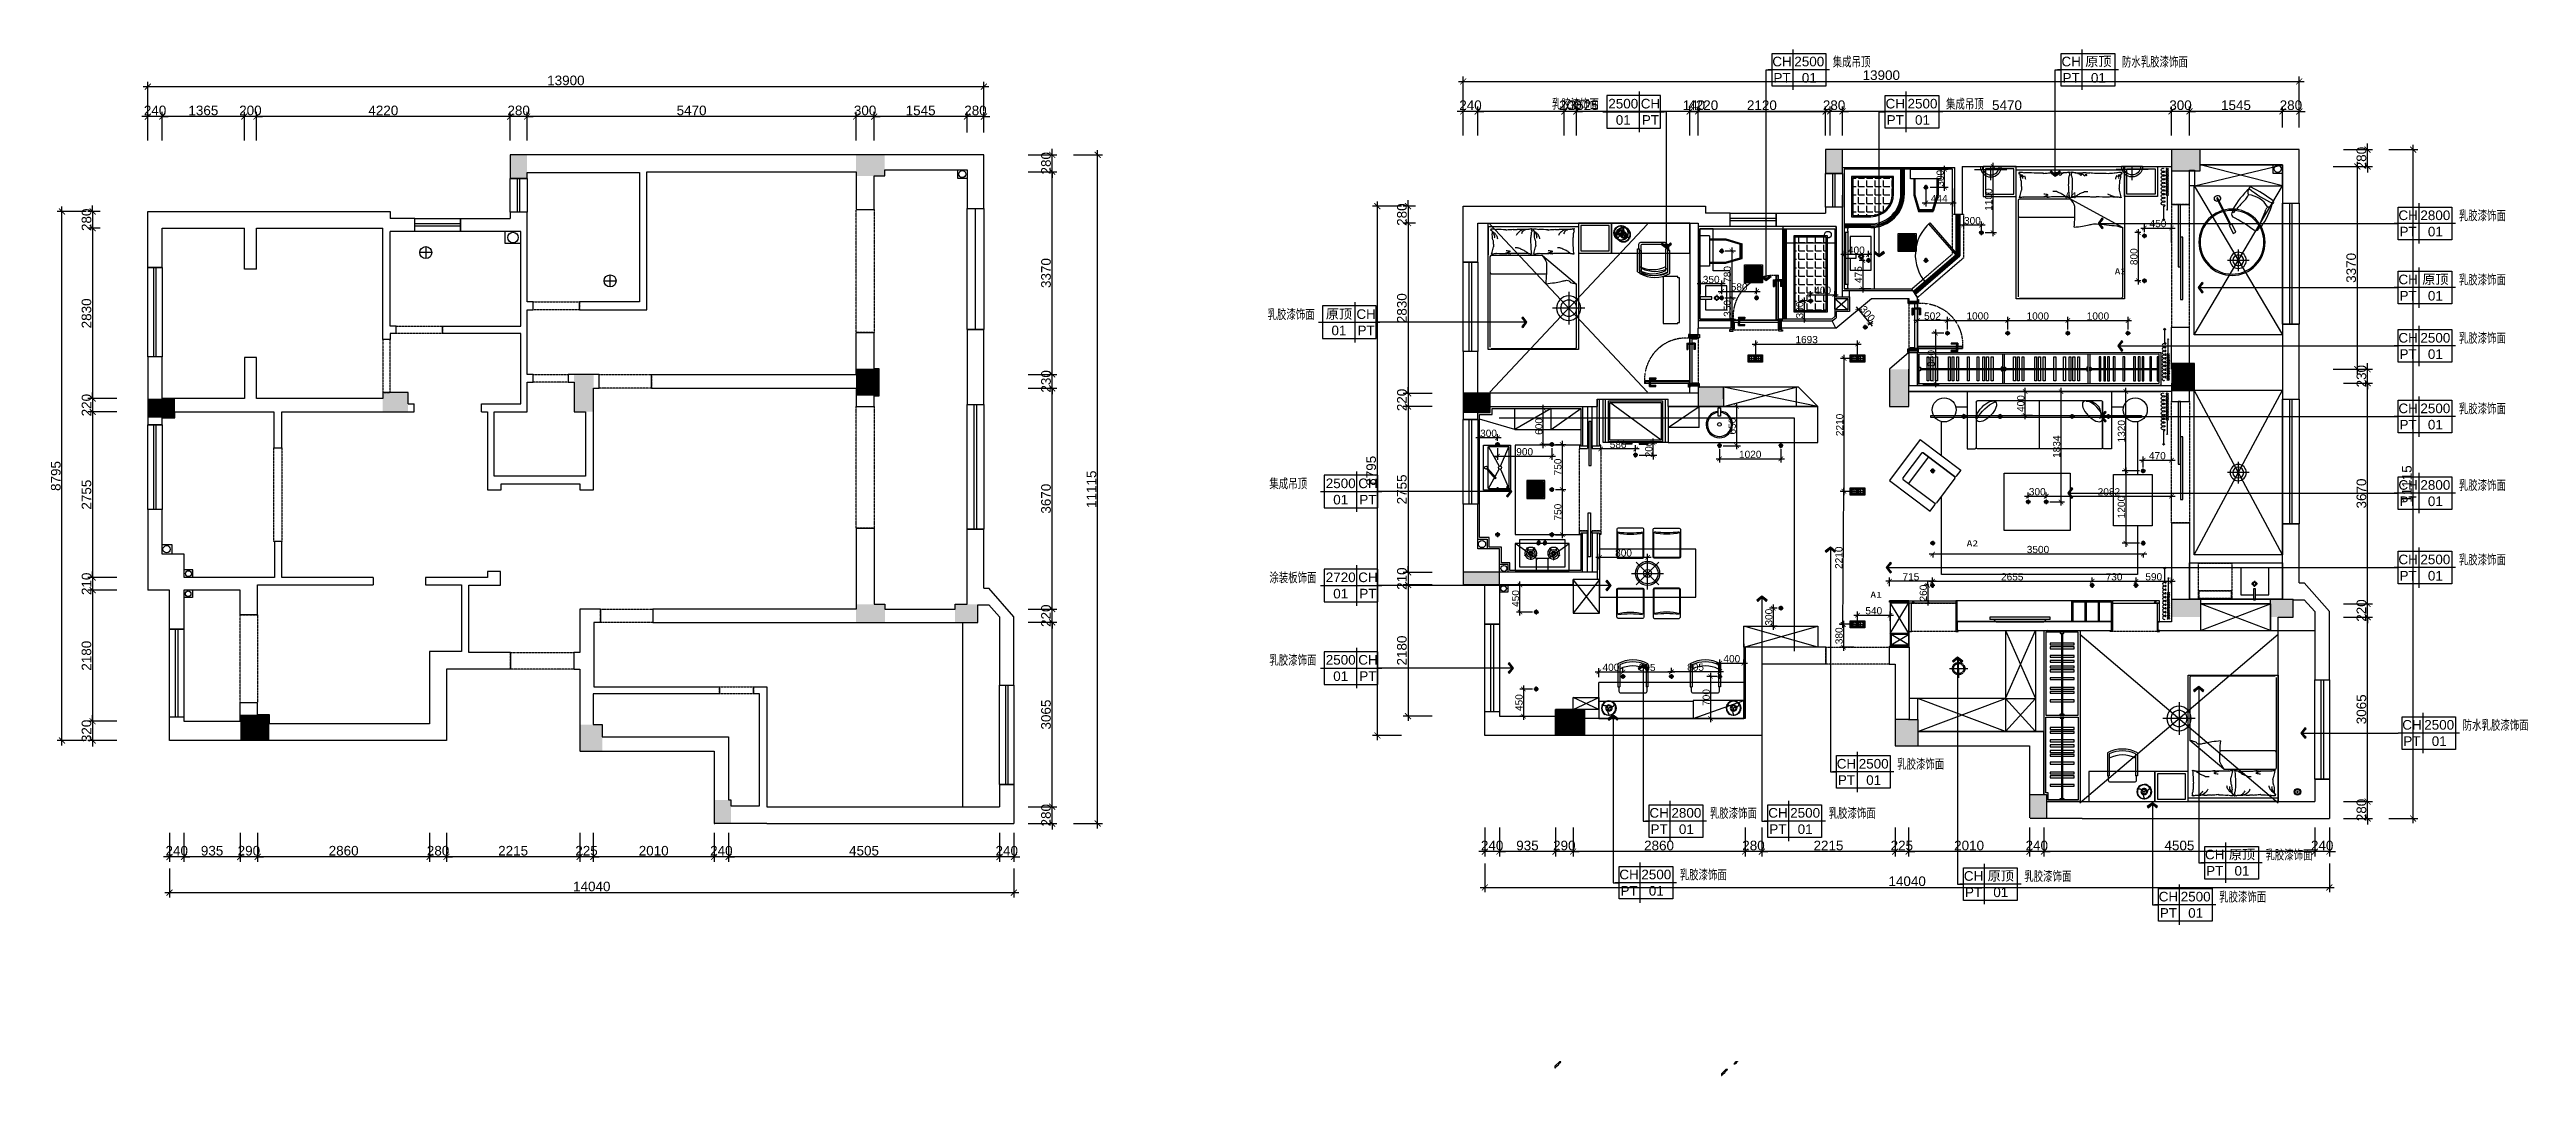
# Model space of a CAD drawing. Header units: millimetres. Extents: x 148889 to 229003, y -70503 to 111106.
# Drawn here: x 180417 to 221599, y 51360 to 68411 of the extents above; entities that cross this region are included whole.
import ezdxf
from ezdxf.enums import TextEntityAlignment as Align
from ezdxf.lldxf.tags import DXFTag

# ---------------------------------------------------------------- set-up
doc = ezdxf.new("R2010")
doc.units = ezdxf.units.MM
for name, pattern in [('DASHED', [0.75, 0.5, -0.25]), ('DASHED2', [0.375, 0.25, -0.125]), ('HIDDEN', [0.375, 0.25, -0.125])]:
    doc.linetypes.add(name, pattern=pattern)
for name, color, linetype in [('05-1立面造型线', 1, 'Continuous'), ('8', 8, 'Continuous'), ('@TK图框', 1, 'Continuous'), ('C-天花标高', 1, 'Continuous'), ('C-灯具1', 2, 'Continuous'), ('C-灯具设备尺寸', 44, 'Continuous'), ('C-门套', 16, 'Continuous'), ('C-顶面灯具、灯带', 22, 'Continuous'), ('F-地坪3(地台)', 6, 'Continuous'), ('P-原墙线', 7, 'Continuous'), ('P-固定家具1(到顶)', 3, 'Continuous'), ('P-固定家具2(不到顶)', 2, 'Continuous'), ('P-外部尺寸', 44, 'Continuous'), ('P-完成面', 1, 'Continuous'), ('P-开关', 7, 'DASHED2'), ('P-新墙线', 4, 'Continuous'), ('P-洁具', 3, 'Continuous'), ('P-活动家具', 3, 'Continuous'), ('P-窗', 3, 'Continuous'), ('P-门', 1, 'Continuous'), ('P-门套', 1, 'Continuous'), ('大墨图框', 4, 'Continuous')]:
    doc.layers.add(name, color=color, linetype=linetype)
doc.layers.add('视口层', color=250, linetype='Continuous', plot=False)
doc.layers.get('P-开关').off()
doc.styles.add('Arial', font='Arial.ttf')
doc.styles.add('hb', font='hbsmall.shx', dxfattribs={"width": 0.7})
doc.styles.add('ROMANS', font='ROMANS.shx', dxfattribs={"bigfont": 'BIGFONT.shx'})
doc.styles.add('st', font='SimSun.ttf', dxfattribs={"width": 0.7})
doc.styles.add('宋体', font='SimSun.ttf')
tags = doc.linetypes.add('ACAD_ISO03W100', pattern=[30, 12, -18]).pattern_tags.tags
tags[6:7] = [DXFTag(74, 4), DXFTag(75, 0), DXFTag(340, '0'), DXFTag(46, 1.0), DXFTag(50, 0.0), DXFTag(44, 0.0), DXFTag(45, 0.0)]
tags[4:5] = [DXFTag(74, 4), DXFTag(75, 0), DXFTag(340, '0'), DXFTag(46, 1.0), DXFTag(50, 0.0), DXFTag(44, 0.0), DXFTag(45, 0.0)]
doc.dimstyles.new('1比60', dxfattribs={"dimscale": 60, "dimtxt": 2, "dimasz": 1.25, "dimexe": 1, "dimexo": 1, "dimgap": 0.2, "dimtad": 1, "dimdec": 0, "dimrnd": 0.005, "dimzin": 0, "dimdsep": 46, "dimtxsty": 'Arial', "dimblk": 'ARCHTICK', "dimcen": 0.125, "dimdle": 1, "dimclrd": 44, "dimclre": 44, "dimclrt": 50, "dimadec": 0, "dimazin": 0, "dimtfac": 1, "dimtdec": 0, "dimtix": 1, "dimtmove": 2, "dimatfit": 3, "dimldrblk": 'DOT', "dimfxl": 4, "dimfxlon": 1, "dimtvp": 1, "dimtolj": 1, "dimtzin": 0, "dimarcsym": 0})
doc.dimstyles.new('1比80', dxfattribs={"dimscale": 80, "dimtxt": 2, "dimasz": 1.25, "dimexe": 1, "dimexo": 1, "dimgap": 0.25, "dimtad": 1, "dimdec": 0, "dimrnd": 0.005, "dimzin": 0, "dimdsep": 46, "dimtxsty": 'Arial', "dimblk": 'ARCHTICK', "dimcen": 0.125, "dimdle": 1, "dimclrd": 44, "dimclre": 44, "dimclrt": 50, "dimadec": 0, "dimazin": 0, "dimtfac": 1, "dimtdec": 0, "dimtix": 1, "dimtmove": 2, "dimatfit": 3, "dimldrblk": 'DOT', "dimfxl": 5, "dimfxlon": 1, "dimtvp": 1, "dimtolj": 1, "dimtzin": 0, "dimarcsym": 0})
doc.dimstyles.new('出图比例1：50', dxfattribs={"dimscale": 50, "dimtxt": 2.5, "dimasz": 2, "dimexe": 2, "dimexo": 2, "dimgap": 1, "dimtad": 1, "dimdec": 0, "dimrnd": 5, "dimzin": 0, "dimdsep": 46, "dimtxsty": 'ROMANS', "dimblk1": 'ZHL_XS', "dimblk2": 'ZHL_XS', "dimsah": 1, "dimcen": 0.09, "dimclrd": 256, "dimclre": 256, "dimclrt": 41, "dimadec": 0, "dimazin": 0, "dimtfac": 1, "dimtdec": 4, "dimtix": 1, "dimtmove": 2, "dimatfit": 3, "dimldrblk": 'ZHL_JT', "dimfxl": 1, "dimtolj": 1, "dimtzin": 0, "dimarcsym": 0})

msp = doc.modelspace()

# ---------------------------------------------------------------- texts
at = {"layer": '@TK图框', "color": 1, "insert": (220122.3, 55693, -83.4), "char_height": 2.2, "attachment_point": 1, "style": '宋体'}
msp.add_mtext('\\pi-1.8838;①', dxfattribs=at)

# ---------------------------------------------------------------- blocks, each defined once
blk = doc.blocks.new('RC-')
for p, q in [((7.96, 0), (-7.96, 0)), ((-1.51, -5.24), (-1.51, 5.24))]:
    blk.add_line(p, q)
blk.add_lwpolyline([(-6.96, -4.24), (-6.96, 4.24), (6.96, 4.24), (6.96, -4.24)], close=True)
at = {"width": 0.7, "flags": 4}
for tag, height, style, p in [('NUM7', 2.5, 'st', (-8, 0.84)), ('NUM8', 2, 'hb', (-8, -3.39))]:
    blk.add_attdef(tag, text='', height=height, dxfattribs=dict(at, style=style)).set_placement(p, align=Align.RIGHT)
for tag, height, style, p in [('NUM1', 2, 'hb', (-4.37, 2.13)), ('NUM2', 2, 'hb', (2.7, 2.13)), ('NUM3', 2, 'hb', (-4.37, -2.11)), ('NUM9', 2, 'hb', (0, -6.66)), ('NUM4', 2, 'hb', (2.7, -2.11)), ('NUM10', 2.5, 'st', (0, -10.89))]:
    blk.add_attdef(tag, text='', height=height, dxfattribs=dict(at, style=style)).set_placement(p, align=Align.MIDDLE)
for tag, p, height, style in [('NUM5', (7.54, 0.84), 2.5, 'st'), ('NUM6', (7.54, -3.39), 2, 'hb')]:
    blk.add_attdef(tag, p, '', height=height, dxfattribs=dict(at, style=style))
blk = doc.blocks.new('ZHL_JT')
blk.add_line((-0.22, 0), (-1, 0))
blk.add_lwpolyline([(-0.22, 0), (-0.86, -0.69), (-0.65, -0.86), (0, 0), (-0.65, 0.86), (-0.86, 0.69)], close=True)
for points in [[(-0.86, 0.69), (-0.65, 0.86), (-0.22, 0), (0, 0)], [(-0.86, -0.69), (-0.65, -0.86), (-0.22, 0), (0, 0)]]:
    blk.add_solid(points)
blk = doc.blocks.new('ZHL_XS')
blk.add_line((-1, 0), (0, 0))
at = {"const_width": 0.2}
blk.add_lwpolyline([(-0.6, -0.6), (0.6, 0.6)], dxfattribs=at)
blk = doc.blocks.new('A$C01C20CD7')
at = {"layer": 'C-灯具1'}
for p, q in [((0, 53, 2985), (106, 53, 2985)), ((53, 106, 2985), (53, 0, 2985))]:
    blk.add_line(p, q, dxfattribs=at)
for radius in [39.9, 31.7]:
    blk.add_circle((53, 53, 2985), radius, dxfattribs=at)
blk = doc.blocks.new('A$C0E7B79CE')
for p, q in [((50, 90), (50, 10)), ((10, 50), (90, 50))]:
    blk.add_line(p, q)
for radius in [30, 20]:
    blk.add_circle((50, 50), radius)
blk = doc.blocks.new('A$C55707EFD')
at = {"layer": 'C-灯具1'}
for p, q in [((59, 59), (341, 341)), ((341, 59), (59, 341)), ((200, 0), (200, 400)), ((0, 200), (400, 200))]:
    blk.add_line(p, q, dxfattribs=at)
for radius in [150, 130, 50]:
    blk.add_circle((200, 200), radius, dxfattribs=at)
blk = doc.blocks.new('22323')
at = {"layer": 'C-灯具1', "color": 252}
for p, q in [((9747787, 6855646), (9747867, 6855646)), ((9747827, 6855686), (9747827, 6855606)), ((9747885, 6855696), (9747885, 6855596)), ((9747902, 6855646), (9747982, 6855646)), ((9747942, 6855686), (9747942, 6855606))]:
    blk.add_line(p, q, dxfattribs=at)
at = {"layer": 'C-灯具1'}
blk.add_lwpolyline([(9747765, 6855706), (9747765, 6855586), (9748005, 6855586), (9748005, 6855706)], close=True, dxfattribs=at)
at = {"layer": 'C-灯具1', "color": 252}
blk.add_lwpolyline([(9747775, 6855696), (9747775, 6855596), (9747995, 6855596), (9747995, 6855696)], close=True, dxfattribs=at)
for centre in [(9747827, 6855646), (9747942, 6855646)]:
    blk.add_circle(centre, 50, dxfattribs=at)
at = {"layer": 'C-灯具1'}
for centre in [(9747827, 6855646), (9747942, 6855646)]:
    blk.add_circle(centre, 40, dxfattribs=at)
blk = doc.blocks.new('A$C7EB76032')
at = {"layer": 'C-灯具1'}
for p, q in [((280, 578), (20, 578)), ((280, 556), (20, 556)), ((280, 533), (20, 533)), ((280, 511), (20, 511)), ((280, 489), (20, 489)), ((280, 467), (20, 467)), ((280, 444), (20, 444)), ((280, 422), (20, 422)), ((280, 400), (20, 400)), ((280, 378), (20, 378)), ((280, 356), (20, 356)), ((280, 333), (20, 333))]:
    blk.add_line(p, q, dxfattribs=at)
for points in [[(0, 600), (300, 600), (300, 300), (0, 300)], [(20, 580), (280, 580), (280, 320), (20, 320)]]:
    blk.add_lwpolyline(points, close=True, dxfattribs=at)
blk = doc.blocks.new('A$C12956B44')
for p, q in [((165, 225), (285, 225)), ((225, 165), (225, 285))]:
    blk.add_line(p, q)
for radius in [225, 40, 20]:
    blk.add_circle((225, 225), radius)
at = {"color": 252, "linetype": 'Continuous'}
for radius in [185, 165]:
    blk.add_circle((225, 225), radius, dxfattribs=at)
blk = doc.blocks.new('A$C6E616A30')
at = {"layer": 'C-灯具1'}
h = blk.add_hatch(dxfattribs=at)
h.set_pattern_fill('ANSI31', color=256, scale=7, angle=135, style=0)
h.set_pattern_definition([(180, (-206520, -61140), (-4e-15, -22.225), [])])
h.paths.add_polyline_path([(20, 280), (20, 20), (280, 20), (280, 280)])
for points in [[(0, 0), (300, 0), (300, 300), (0, 300)], [(20, 20), (280, 20), (280, 280), (20, 280)]]:
    blk.add_lwpolyline(points, close=True, dxfattribs=at)
blk = doc.blocks.new('海龙工具_201504301644020')
blk.add_circle((4.6, 4.6, -174.2), 4.17)
at = {"style": '宋体', "width": 1.831196}
blk.add_attdef('1', text='', height=2.1, dxfattribs=at).set_placement((1.9, 3.5, -174.2), (7.3, 3.5, -174.2), align=Align.FIT)
blk = doc.blocks.new('A$C567856EC')
at = {"layer": 'C-灯具1'}
for p, q in [((350, 733), (350, 350)), ((796, 438), (-96, 438)), ((640, 350), (60, 350))]:
    blk.add_line(p, q, dxfattribs=at)
for radius in [290, 234]:
    blk.add_arc((350, 350), radius, 0, 180, dxfattribs=at)
blk = doc.blocks.new('A$C7EE014FC')
at = {"color": 252, "ltscale": 3}
for centre, radius, start, end in [((786, 1646), 680, 118.9769, 154.8441), ((371, 395), 213, 171.8147, 293.5953)]:
    blk.add_arc(centre, radius, start, end, dxfattribs=at)
at = {"color": 252, "ltscale": 3, "extrusion": (0, 0, -1)}
blk.add_ellipse((329, 2083), major_axis=(-159, -153), ratio=0.45088, start_param=-1.570796, end_param=4.712389, dxfattribs=at)
at = {"color": 252, "ltscale": 3}
blk.add_ellipse((329, 318), major_axis=(-159, 153), ratio=0.45088, start_param=-1.570796, end_param=4.712389, dxfattribs=at)
at = {"layer": 'P-活动家具'}
for p, q in [((0, 2400), (950, 2400)), ((0, 0), (0, 2400)), ((155, 170), (155, 2230)), ((175, 2250), (930, 2250)), ((950, 2400), (950, 2271)), ((950, 170), (950, 2230)), ((950, 1200), (155, 1200)), ((0, 0), (950, 0)), ((930, 150), (175, 150)), ((175, 150), (930, 150)), ((950, 0), (950, 129))]:
    blk.add_line(p, q, dxfattribs=at)
for centre, start, end in [((175, 2230), 90, 180.0032), ((930, 2271), 270, 0), ((930, 2230), 0, 90), ((175, 170), 179.9968, 270), ((930, 170), 270, 0), ((930, 129), 0, 90)]:
    blk.add_arc(centre, 20.5, start, end, dxfattribs=at)
blk = doc.blocks.new('A$C0F331B38')
at = {"layer": 'P-活动家具'}
for p, q in [((0, 850), (0, 721)), ((850, 850), (0, 850)), ((850, 0), (850, 850)), ((0, 170), (0, 680)), ((675, 700), (21, 700)), ((561, 700), (561, 150)), ((695, 170), (695, 680)), ((0, 0), (0, 129)), ((850, 0), (0, 0)), ((21, 150), (675, 150)), ((675, 150), (21, 150))]:
    blk.add_line(p, q, dxfattribs=at)
for centre, start, end in [((21, 721), 180, 270), ((21, 680), 90, 180), ((675, 680), 359.9968, 90), ((21, 170), 180, 270), ((21, 129), 90, 180), ((675, 170), 270, 0.0032)]:
    blk.add_arc(centre, 20.5, start, end, dxfattribs=at)
blk = doc.blocks.new('A$C22EE4B40')
at = {"layer": 'P-新墙线', "color": 252}
for points in [[(632, 235), (0, 235), (0, 3491), (1302, 3491)], [(1976, 3491), (2540, 3491)], [(2788, 3254), (2788, 3063)], [(2788, 663), (2788, 463)], [(809, 235), (632, 235)], [(2538, 235), (1659, 235)]]:
    blk.add_lwpolyline(points, dxfattribs=at)
at = {"layer": 'P-活动家具'}
for points in [[(1682, 1350), (732, 1350), (732, 2450), (1682, 2450)], [(1659, 630), (1659, -11), (809, -11), (809, 630)]]:
    blk.add_lwpolyline(points, close=True, dxfattribs=at)
for centre in [(2735, 3447), (2735, 270)]:
    blk.add_circle(centre, 200, dxfattribs=at)
at = {"rotation": 53.1708397505404}
blk.add_blockref('A$C0F331B38', (1734, 3168), dxfattribs=at)
at = {"layer": 'P-活动家具', "extrusion": (0, 0, -1), "zscale": -1}
blk.add_blockref('A$C7EE014FC', (-3040, 663), dxfattribs=at)
blk = doc.blocks.new('A$C3A1E34E2')
at = {"color": 0, "linetype": 'ByBlock'}
for p, q in [((657, 37, 0), (1001, 37, 0)), ((899, 122), (1232, 122))]:
    blk.add_line(p, q, dxfattribs=at)
for centre, start, end in [((1017, 69, 0), 206.81775, 243.02693), ((1017, 5, 0), 116.97307, 153.18225)]:
    blk.add_arc(centre, 36.1, start, end, dxfattribs=at)
for centre, major_axis, start_param, end_param in [((48, 140), (-27.4, 27.4), -0.785341, 1.400999), ((48, 140), (-27.4, 27.4), 3.311504, 5.497844), ((93, 108), (-11, 11), 0.169911, 4.542591), ((137, 140), (27.4, 27.4), 0.785455, 2.971795), ((137, 140), (27.4, 27.4), 4.8823, 7.06864), ((181, 108), (11, 11), 1.740708, 6.113388), ((226, 140), (-27.4, 27.4), -0.785341, 1.400999), ((226, 140), (27.4, 27.4), 4.8823, 7.06864), ((270, 108), (-11, 11), 0.169911, 4.542591), ((314, 140), (27.4, 27.4), 0.785341, 2.971681), ((314, 140), (27.4, 27.4), 4.882187, 7.068527), ((359, 108), (11, 11), 1.740594, 6.113274), ((403, 140), (27.4, 27.4), 0.785341, 2.971681), ((403, 140), (27.4, 27.4), 4.882187, 7.068527), ((447, 108), (-11, 11), 0.169798, 2.356194), ((447, 108), (11, 11), 3.927048, 6.113388), ((492, 140), (-27.4, 27.4), -0.785341, 1.400999), ((492, 140), (-27.4, 27.4), 3.311504, 5.497844), ((536, 108), (-11, 11), 0.169911, 4.542591), ((580, 140), (27.4, 27.4), 0.785455, 2.971795), ((580, 140), (27.4, 27.4), 4.8823, 7.06864), ((625, 108), (11, 11), 1.740708, 6.113388), ((669, 140), (-27.4, 27.4), -0.785341, 1.400999), ((669, 140), (27.4, 27.4), 4.8823, 7.06864), ((713, 108), (-11, 11), 0.169911, 4.542591), ((758, 140), (27.4, 27.4), 0.785341, 2.971681), ((758, 140), (27.4, 27.4), 4.882187, 7.068527), ((802, 108), (11, 11), 1.740594, 6.113274), ((846, 140), (27.4, 27.4), 0.785341, 2.971681), ((846, 140), (27.4, 27.4), 4.882187, 7.068527), ((891, 108), (-11, 11), 0.169798, 2.356194), ((1280, 181), (46.9, 46.9), 2.824252, 3.456222), ((1280, 63), (-46.9, 46.9), -0.314629, 0.31734)]:
    blk.add_ellipse(centre, major_axis=major_axis, ratio=1, start_param=start_param, end_param=end_param, dxfattribs=at)
at = {"color": 0, "extrusion": (0, 0, -1)}
for centre, start_param, end_param in [((15, 37, 0), 1.716714, 4.546394), ((34, 37, 0), -1.424879, 1.716714), ((53, 37, 0), 1.716714, 4.858306), ((72, 37, 0), -1.424879, 1.716714), ((91, 37, 0), 1.716714, 4.858306), ((111, 37, 0), -1.424879, 1.716714), ((130, 37, 0), 1.716714, 4.858306), ((149, 37, 0), -1.424879, 1.716714), ((168, 37, 0), 1.716714, 4.858306), ((187, 37, 0), -1.424879, 1.716714), ((206, 37, 0), 1.716714, 4.858306), ((226, 37, 0), -1.424879, 1.716714), ((245, 37, 0), 1.716714, 4.858306), ((264, 37, 0), -1.424879, 1.716714), ((283, 37, 0), 1.716714, 4.858306), ((302, 37, 0), -1.424879, 1.716714), ((322, 37, 0), 1.716714, 4.858306), ((341, 37, 0), -1.424879, 1.716714), ((360, 37, 0), 1.716714, 4.858306), ((379, 37, 0), -1.424879, 1.716714), ((398, 37, 0), 1.716714, 4.858306), ((418, 37, 0), -1.424879, 1.716714), ((437, 37, 0), 1.716714, 4.858306), ((456, 37, 0), -1.424879, 1.716714), ((475, 37, 0), 1.716714, 4.858306), ((494, 37, 0), -1.424879, 1.716714), ((514, 37, 0), 1.716714, 4.858306), ((533, 37, 0), -1.424879, 1.716714), ((552, 37, 0), 1.716714, 4.858306), ((571, 37, 0), -1.424879, 1.716714), ((590, 37, 0), 1.716714, 4.858306), ((610, 37, 0), -1.424879, 1.716714), ((629, 37, 0), 1.716714, 4.858306), ((648, 37, 0), -1.424879, 1.716714)]:
    blk.add_ellipse(centre, major_axis=(-16.5, 28.6), ratio=0.254545, start_param=start_param, end_param=end_param, dxfattribs=at)
at = {"color": 0, "linetype": 'ByBlock', "extrusion": (0, 0, -1)}
blk.add_ellipse((891, 108), major_axis=(13.9, 8.4), ratio=0.942431, start_param=-0.491972, end_param=2.091434, dxfattribs=at)
blk = doc.blocks.new('A$C224B1EEF')
at = {"color": 252}
for p, q in [((60, 427), (134, 679)), ((60, 160), (60, 427)), ((69, 426), (141, 671)), ((69, 160), (69, 426)), ((373, 679), (134, 679)), ((366, 671), (141, 671)), ((439, 426), (366, 671)), ((448, 427), (373, 679)), ((439, 160), (439, 426)), ((448, 160), (448, 427))]:
    blk.add_line(p, q, dxfattribs=at)
at = {"layer": '8'}
for p, q in [((0, 160), (507, 160)), ((0, 160), (0, 1)), ((0, 160), (0, 1)), ((507, 1), (0, 1)), ((507, 160), (507, 1)), ((507, 160), (507, 1))]:
    blk.add_line(p, q, dxfattribs=at)
at = {"layer": 'P-固定家具2(不到顶)', "color": 3}
for p, q in [((51, 429), (132, 701)), ((51, 160), (51, 429)), ((376, 701), (132, 701)), ((456, 429), (376, 701)), ((456, 160), (456, 429))]:
    blk.add_line(p, q, dxfattribs=at)
blk = doc.blocks.new('做成ACAD TuKuai0334')
at = {"ltscale": 0.1}
blk.add_lwpolyline([(-562, 303), (-427, 237), (-449, 192), (-584, 258)], close=True, dxfattribs=at)
blk.add_lwpolyline([(-433, 223), (4, 9, -1), (-4, -9), (-442, 205)], format="xyb", close=True, dxfattribs=at)
blk.add_arc((0, 0), 50, 165.4474, 142.3735, dxfattribs=at)
blk = doc.blocks.new('A$C46D34C97')
at = {"layer": 'P-活动家具'}
blk.add_circle((550, 550), 550, dxfattribs=at)
at = {"layer": 'P-活动家具', "color": 252}
blk.add_circle((550, 550), 530, dxfattribs=at)
at = {"layer": 'P-活动家具', "extrusion": (-3.63023e-16, 2.76781e-16, -1)}
for centre, major_axis, start_param, end_param in [((1665, 216), (-994, 840), 0.021596, 0.360844), ((488, 1699), (-474, 474), 3.077462, 3.14993), ((488, 1699), (-474, 474), 3.077462, 3.14993), ((1071, 1280), (-58.9, 58.9), 5.207152, 6.572082), ((870, 869), (-287, 287), 1.088485, 2.044585), ((1037, 1361), (-6.73, 6.73), 4.573679, 6.061226), ((1049, 1346), (-20.3, 20.3), 6.272135, 7.768104), ((2281, 2279), (-1190, 1002), 4.649527, 4.945795), ((-273, -277), (-1617, 1374), 1.550382, 1.752631), ((715, 983), (-46.3, 46.3), 5.075891, 6.45545), ((-891, -909), (-1854, 1560), 1.56328, 1.742544), ((714, 1049), (-27, 27), 5.179428, 6.355186), ((690, 1035), (-8.59, 8.59), 4.369902, 5.615979), ((3014, -1926), (-2658, 2658), 0.117026, 0.206621), ((-1386, 2500), (-2136, 2136), 2.901951, 3.001897), ((218, 1661), (-998, 835), 2.951906, 3.29117), ((2639, -412), (1394, 1394), 4.676754, 4.720313), ((2639, -412), (1394, 1394), 4.676754, 4.720313), ((1284, 1072), (-59.3, 59.3), 2.900344, 4.264281), ((1364, 1035), (-7.36, 7.36), 3.430198, 4.849571), ((1349, 1047), (-20.3, 20.3), 1.65498, 3.150948), ((990, 711), (-46.5, 46.5), 2.96034, 4.340179), ((1045, 697), (-16.7, 16.7), 3.964784, 4.786085), ((1052, 711), (-27.2, 27.2), 3.070293, 4.127567)]:
    blk.add_ellipse(centre, major_axis=major_axis, ratio=1, start_param=start_param, end_param=end_param, dxfattribs=at)
at = {"layer": 'P-活动家具', "rotation": 12.44499721410939}
blk.add_blockref('做成ACAD TuKuai0334', (1315, 475), dxfattribs=at)
blk = doc.blocks.new('A$C4DF24944')
at = {"layer": 'P-活动家具'}
for p, q in [((900, 510), (0, 510)), ((0, 510), (0, 60)), ((830, 450), (70, 450)), ((70, 450), (70, 0)), ((350, 510), (350, 310)), ((550, 310), (550, 510)), ((830, 0), (830, 450)), ((900, 60), (900, 510)), ((350, 310), (0, 60)), ((0, 60), (900, 60)), ((70, 0), (830, 0)), ((350, 310), (550, 310)), ((350, 0), (550, 0)), ((550, 310), (900, 60))]:
    blk.add_line(p, q, dxfattribs=at)
at = {"layer": 'P-活动家具', "color": 252}
for p, q in [((195, 244), (157, 257)), ((196, 247), (158, 260)), ((219, 171), (195, 138)), ((222, 169), (198, 136)), ((258, 293), (258, 333)), ((262, 293), (262, 333)), ((298, 169), (322, 136)), ((301, 171), (325, 138)), ((324, 247), (362, 260)), ((325, 244), (363, 257)), ((380, 51), (377, 51)), ((380, 48), (377, 48)), ((407, 67), (407, 33)), ((408, 80), (408, 83)), ((410, 20), (410, 17)), ((411, 80), (411, 83)), ((413, 67), (413, 33)), ((431, 71), (433, 73)), ((485, 51), (482, 51)), ((485, 48), (482, 48)), ((512, 67), (512, 33)), ((513, 80), (513, 83)), ((515, 20), (515, 17)), ((516, 80), (516, 83)), ((518, 67), (518, 33)), ((536, 71), (538, 73)), ((575, 244), (537, 257)), ((576, 247), (538, 260)), ((599, 171), (575, 138)), ((602, 169), (578, 136)), ((638, 293), (638, 333)), ((642, 293), (642, 333)), ((678, 169), (702, 136)), ((681, 171), (705, 138)), ((704, 247), (742, 260)), ((705, 244), (743, 257))]:
    blk.add_line(p, q, dxfattribs=at)
for centre, radius in [((260, 225), 66), ((260, 225), 38.5), ((260, 225), 16.5), ((410, 50), 20), ((515, 50), 20), ((640, 225), 66), ((640, 225), 38.5), ((640, 225), 16.5)]:
    blk.add_circle(centre, radius, dxfattribs=at)
for centre, radius, start, end in [((157, 258), 1.65, 71.9993, 251.9993), ((260, 225), 99, 162.9543, 233.0444), ((260, 225), 99, 90.9543, 161.0444), ((196, 246), 1.65, 251.9993, 71.9993), ((196, 137), 1.65, 143.9993, 323.9993), ((260, 225), 99, 234.9543, 305.0444), ((220, 170), 1.65, 323.9993, 143.9993), ((232, 225), 5.5, 359.9993, 179.9993), ((260, 225), 33, 179.9993, 213.5252), ((237, 210), 5.5, 213.5252, 33.5252), ((260, 225), 22, 179.9993, 213.5252), ((258, 252), 5.5, 93.5252, 273.5252), ((260, 333), 1.65, 359.9993, 179.9993), ((260, 293), 1.65, 179.9993, 359.9993), ((260, 225), 33, 59.9993, 93.5252), ((260, 225), 22, 59.9993, 93.5252), ((260, 225), 99, 18.9543, 89.0444), ((274, 201), 5.5, 119.9993, 299.9993), ((274, 249), 5.5, 239.9993, 59.9993), ((260, 225), 22, 299.9993, 333.5252), ((260, 225), 33, 299.9993, 333.5252), ((285, 213), 5.5, 333.5252, 153.5252), ((300, 170), 1.65, 35.9993, 215.9993), ((260, 225), 99, 306.9543, 17.0444), ((324, 137), 1.65, 215.9993, 35.9993), ((324, 246), 1.65, 107.9993, 287.9993), ((363, 318), 1.65, 287.9993, 107.9993), ((410, 50), 33, 92.6046, 177.3941), ((410, 50), 33, 182.6046, 269.9993), ((410, 50), 30, 92.8653, 177.1333), ((410, 50), 30, 182.8653, 269.9993), ((410, 50), 18, 99.5934, 260.4053), ((410, 67), 3.01, 355.1237, 184.8749), ((410, 33), 3.01, 175.1237, 4.8749), ((410, 50), 33, 44.9993, 87.3941), ((410, 50), 30, 44.9993, 87.1333), ((410, 50), 18, 279.5934, 80.4053), ((515, 50), 33, 92.6046, 177.3941), ((515, 50), 33, 182.6046, 269.9993), ((515, 50), 30, 92.8653, 177.1333), ((515, 50), 30, 182.8653, 269.9993), ((515, 50), 18, 99.5934, 260.4053), ((515, 67), 3.01, 355.1237, 184.8749), ((515, 33), 3.01, 175.1237, 4.8749), ((515, 50), 33, 44.9993, 87.3941), ((515, 50), 30, 44.9993, 87.1333), ((515, 50), 18, 279.5934, 80.4053), ((537, 318), 1.65, 71.9993, 251.9993), ((640, 225), 99, 162.9556, 233.0457), ((640, 225), 99, 90.9543, 161.0444), ((576, 246), 1.65, 251.9993, 71.9993), ((576, 137), 1.65, 143.9993, 323.9993), ((640, 225), 99, 234.9543, 305.0444), ((600, 170), 1.65, 323.9993, 143.9993), ((612, 225), 5.5, 359.9993, 179.9993), ((640, 225), 33, 179.9993, 213.5252), ((617, 210), 5.5, 213.5252, 33.5252), ((640, 225), 22, 179.9993, 213.5252), ((638, 252), 5.5, 93.5252, 273.5252), ((640, 333), 1.65, 359.9993, 179.9993), ((640, 293), 1.65, 179.9993, 359.9993), ((640, 225), 33, 59.9993, 93.5252), ((640, 225), 22, 59.9993, 93.5252), ((640, 225), 99, 18.9543, 89.0444), ((654, 201), 5.5, 119.9993, 299.9993), ((654, 249), 5.5, 239.9993, 59.9993), ((640, 225), 22, 299.9993, 333.5252), ((640, 225), 33, 299.9993, 333.5252), ((665, 213), 5.5, 333.5252, 153.5252), ((680, 170), 1.65, 35.9993, 215.9993), ((640, 225), 99, 306.9543, 17.0444), ((704, 137), 1.65, 215.9993, 35.9993), ((704, 246), 1.65, 107.9993, 287.9993), ((743, 258), 1.65, 287.9993, 107.9993)]:
    blk.add_arc(centre, radius, start, end, dxfattribs=at)
blk = doc.blocks.new('A$C5B623725')
at = {"layer": 'P-固定家具2(不到顶)', "color": 3}
blk.add_lwpolyline([(5, 450), (745, 450, -0.414214), (750, 445), (750, 5, -0.414214), (745, 0), (5, 0, -0.414214), (0, 5), (0, 445, -0.414214)], format="xyb", close=True, dxfattribs=at)
at = {"layer": 'P-活动家具', "color": 252}
for p, q in [((28, 367), (350, 186)), ((350, 165), (28, 28)), ((352, 401), (190, 253)), ((190, 253), (207, 237)), ((368, 384), (207, 237)), ((722, 367), (400, 186)), ((400, 165), (722, 28))]:
    blk.add_line(p, q, dxfattribs=at)
blk.add_lwpolyline([(35, 370), (715, 370, -0.414214), (725, 360), (725, 35, -0.414214), (715, 25), (35, 25, -0.414214), (25, 35), (25, 360, -0.414214)], format="xyb", close=True, dxfattribs=at)
for centre, radius in [((375, 407), 24.2), ((375, 175), 26.9)]:
    blk.add_circle(centre, radius, dxfattribs=at)
blk = doc.blocks.new('A$C404574AA')
at = {"layer": 'P-门', "color": 252, "linetype": 'ACAD_ISO03W100', "ltscale": 0.001}
for p, q in [((50, 753, 233), (50, 3, 233)), ((50, 753, 233), (90, 753, 233)), ((90, 753, 233), (90, 3, 233)), ((90, 3, 233), (90, 743, 233)), ((0, 83, 233), (0, 192, 233)), ((0, 192, 233), (19, 192, 233)), ((19, 102, 233), (0, 83, 233)), ((0, 83, 233), (45, 83, 233)), ((19, 102, 233), (19, 192, 233)), ((19, 102, 233), (45, 102, 233)), ((45, 112, 233), (45, 72, 233)), ((45, 112, 233), (50, 112, 233)), ((45, 72, 233), (50, 72, 233)), ((90, 102, 233), (50, 102, 233)), ((90, 83, 233), (50, 83, 233)), ((50, 3, 233), (90, 3, 233)), ((95, 112, 233), (90, 112, 233)), ((95, 72, 233), (90, 72, 233)), ((95, 112, 233), (95, 72, 233)), ((121, 102, 233), (95, 102, 233)), ((140, 83, 233), (95, 83, 233)), ((140, 192, 233), (121, 192, 233)), ((121, 102, 233), (121, 192, 233)), ((121, 102, 233), (140, 83, 233)), ((140, 83, 233), (140, 192, 233))]:
    blk.add_line(p, q, dxfattribs=at)
at = {"layer": 'P-门'}
for p, q in [((90, 753, 233), (840, 753, 233)), ((90, 713, 233), (90, 753, 233)), ((90, 713, 233), (840, 713, 233)), ((651, 803, 233), (651, 784, 233)), ((760, 803, 233), (651, 803, 233)), ((741, 784, 233), (651, 784, 233)), ((741, 682, 233), (651, 682, 233)), ((651, 663, 233), (651, 682, 233)), ((760, 663, 233), (651, 663, 233)), ((731, 758, 233), (731, 753, 233)), ((731, 758, 233), (771, 758, 233)), ((731, 708, 233), (731, 713, 233)), ((731, 708, 233), (771, 708, 233)), ((741, 784, 233), (760, 803, 233)), ((741, 784, 233), (741, 758, 233)), ((741, 753, 233), (741, 713, 233)), ((741, 682, 233), (741, 708, 233)), ((741, 682, 233), (760, 663, 233)), ((760, 803, 233), (760, 758, 233)), ((760, 753, 233), (760, 713, 233)), ((760, 663, 233), (760, 708, 233)), ((771, 758, 233), (771, 753, 233)), ((771, 708, 233), (771, 713, 233)), ((840, 713, 233), (840, 753, 233))]:
    blk.add_line(p, q, dxfattribs=at)
at = {"layer": 'P-门', "color": 252}
for p, q in [((100, 713, 233), (100, 753, 233)), ((100, 747, 233), (741, 747, 233)), ((100, 719, 233), (741, 719, 233)), ((760, 747, 233), (832, 747, 233)), ((760, 719, 233), (832, 719, 233)), ((832, 713, 233), (832, 753, 233))]:
    blk.add_line(p, q, dxfattribs=at)
at = {"layer": 'P-门', "color": 252, "linetype": 'DASHED2'}
blk.add_arc((155, 686, 233), 686, 264.5854, 2.2759, dxfattribs=at)
blk = doc.blocks.new('A$C0BB32EA6')
at = {"color": 250}
blk.add_arc((224, 2013), 1591, 262.6127, 277.3873, dxfattribs=at)
at = {"layer": 'P-活动家具'}
for p, q in [((0, 480), (0, 118)), ((430, 500), (20, 500)), ((450, 118), (450, 480)), ((0, 118), (0, 20)), ((20, 0), (430, 0)), ((450, 20), (450, 118))]:
    blk.add_line(p, q, dxfattribs=at)
at = {"layer": 'P-活动家具', "color": 250}
for p, q in [((10, 422), (10, 20)), ((440, 20), (440, 422)), ((20, 10), (430, 10))]:
    blk.add_line(p, q, dxfattribs=at)
at = {"layer": 'P-活动家具'}
for centre, radius, start, end in [((20, 480), 20, 90, 180), ((225, 1334), 937, 256.11, 283.89), ((430, 480), 20, 0, 90), ((20, 20), 20, 180, 270), ((430, 20), 20, 270, 0)]:
    blk.add_arc(centre, radius, start, end, dxfattribs=at)
at = {"layer": 'P-活动家具', "color": 250}
for centre, start, end in [((20, 20), 180, 270), ((430, 20), 270, 0)]:
    blk.add_arc(centre, 10, start, end, dxfattribs=at)
blk = doc.blocks.new('A$C323B2213')
at = {"layer": 'P-活动家具'}
blk.add_lwpolyline([(0, 1150), (0, 350), (1600, 350), (1600, 1150)], close=True, dxfattribs=at)
blk.add_blockref('A$C0BB32EA6', (256, 1000), dxfattribs=at)
at = {"layer": 'P-活动家具', "xscale": -1}
blk.add_blockref('A$C0BB32EA6', (1312, 1000), dxfattribs=at)
at = {"layer": 'P-活动家具', "xscale": -1, "rotation": 180}
blk.add_blockref('A$C0BB32EA6', (256, 500), dxfattribs=at)
at = {"layer": 'P-活动家具', "rotation": 180}
blk.add_blockref('A$C0BB32EA6', (1312, 500), dxfattribs=at)
blk = doc.blocks.new('A$C674F3EA9')
at = {"color": 252, "linetype": 'ACAD_ISO03W100'}
for points in [[(0, 373), (0, 444), (31, 444)], [(31, 373), (31, 444)], [(469, 373), (469, 444)], [(500, 373), (500, 444), (469, 444)]]:
    blk.add_lwpolyline(points, dxfattribs=at)
blk.add_lwpolyline([(484, 444), (484, 517, 0.414214), (453, 548), (47, 548, 0.414214), (16, 517), (16, 444)], format="xyb", dxfattribs=at)
for points in [[(0, 64), (0, 373)], [(31, 83), (31, 373)], [(469, 83), (469, 373)], [(500, 64), (500, 373)]]:
    blk.add_lwpolyline(points)
for centre, radius, start, end in [((250, 522, 0), 522, 241.3642, 298.6358), ((250, 589, 0), 490, 243.5091, 296.4909), ((250, 522, 0), 490, 243.5091, 296.4909)]:
    blk.add_arc(centre, radius, start, end)
blk = doc.blocks.new('asdasdw')
at = {"color": 252, "linetype": 'ByBlock'}
for major_axis, start_param, end_param in [((-66, 135), 5.497787, 8.63938), ((-62, 126), 5.497787, 8.63938), ((-62, 126), 2.356194, 5.497787), ((-20.6, 42.1), 5.497787, 8.63938), ((-20.6, 42.1), 2.356194, 5.497787)]:
    blk.add_ellipse((4741, 6513, 0), major_axis=major_axis, ratio=1, start_param=start_param, end_param=end_param, dxfattribs=at)
at = {"color": 252, "linetype": 'ByBlock', "extrusion": (0, 0, -1)}
blk.add_ellipse((4741, 6513, 0), major_axis=(135, 66), ratio=1, start_param=5.497787, end_param=8.63938, dxfattribs=at)
at = {"color": 252}
blk.add_ellipse((4741, 6513, 0), major_axis=(-28.8, 59), ratio=1, start_param=5.497787, end_param=8.63938, dxfattribs=at)
at = {"color": 252, "extrusion": (0, 0, -1)}
blk.add_ellipse((4741, 6513, 0), major_axis=(59, 28.8), ratio=1, start_param=5.497787, end_param=8.63938, dxfattribs=at)
at = {"color": 252}
for points in [[(4857, 6623, 0), (4846, 6613, 0), (4834, 6595, 0), (4827, 6580, 0), (4819, 6566, 0), (4806, 6551, 0), (4787, 6542, 0), (4757, 6527, 0), (4746, 6519, 0), (4739, 6513, 0)], [(4589, 6558, 0), (4603, 6554, 0), (4624, 6552, 0), (4641, 6553, 0), (4657, 6553, 0), (4676, 6549, 0), (4693, 6538, 0), (4721, 6519, 0), (4734, 6513, 0), (4743, 6511, 0)], [(4779, 6358, 0), (4776, 6372, 0), (4767, 6391, 0), (4757, 6405, 0), (4749, 6419, 0), (4743, 6438, 0), (4744, 6458, 0), (4746, 6492, 0), (4745, 6506, 0), (4743, 6515, 0)]]:
    blk.add_spline(points, degree=3, dxfattribs=at)
blk = doc.blocks.new('A$C6DFF2702')
for p, q in [((0, 40), (1000, 40)), ((63, 40), (105, 0)), ((937, 40), (895, 0))]:
    blk.add_line(p, q)
for points in [[(0, 40), (0, 80), (1000, 80), (1000, 40)], [(895, 0), (105, 0)]]:
    blk.add_lwpolyline(points)
blk = doc.blocks.new('A$C435F4F1D')
at = {"layer": 'P-活动家具', "xscale": -1}
blk.add_blockref('A$C6DFF2702', (1000, 0), dxfattribs=at)
blk = doc.blocks.new('A$C3AD5280B')
at = {"layer": 'P-活动家具', "color": 8}
for p, q in [((900, 680), (0, 680)), ((0, 680), (0, 0)), ((875, 655), (25, 655)), ((875, 655), (25, 25)), ((25, 655), (25, 25)), ((239, 718), (239, 680)), ((387, 718), (239, 718)), ((239, 680), (387, 680)), ((283, 699), (283, 680)), ((394, 699), (283, 699)), ((387, 680), (387, 718)), ((394, 680), (394, 699)), ((506, 699), (617, 699)), ((506, 680), (506, 699)), ((513, 718), (661, 718)), ((513, 680), (513, 718)), ((661, 680), (513, 680)), ((617, 699), (617, 680)), ((661, 718), (661, 680)), ((875, 25), (875, 655)), ((900, 0), (900, 680)), ((25, 25), (875, 25)), ((0, 0), (900, 0))]:
    blk.add_line(p, q, dxfattribs=at)
blk = doc.blocks.new('A$C54785E95')
at = {"layer": 'P-新墙线', "color": 252}
blk.add_circle((220, 220), 30.3, dxfattribs=at)
at = {"layer": 'P-活动家具', "color": 252}
blk.add_lwpolyline([(202, 497), (238, 497), (238, 360), (202, 360)], close=True, dxfattribs=at)
for radius, start, end in [(220, 94.7371, 85.2629), (200, 95.2121, 84.7879)]:
    blk.add_arc((220, 220), radius, start, end, dxfattribs=at)
blk = doc.blocks.new('_ArchTick')
at = {"color": 0, "linetype": 'ByBlock', "const_width": 0.15}
blk.add_lwpolyline([(-0.5, -0.5), (0.5, 0.5)], dxfattribs=at)
blk = doc.blocks.new('*D761')
at = {"layer": 'P-外部尺寸', "color": 44, "lineweight": -2, "transparency": 16777216}
for p, q in [((218081, 55480), (218081, 55000)), ((218322, 55480), (218322, 55000)), ((218081, 55080), (217981, 55080)), ((218322, 55080), (218081, 55080)), ((218322, 55080), (218422, 55080))]:
    blk.add_line(p, q, dxfattribs=at)
at = {"layer": 'P-外部尺寸', "color": 44, "lineweight": -2, "transparency": 16777216, "xscale": 100, "yscale": 100, "zscale": 100}
blk.add_blockref('_ArchTick', (218081, 55080), dxfattribs=at)
at = {"layer": 'P-外部尺寸', "color": 44, "lineweight": -2, "transparency": 16777216, "xscale": 100, "yscale": 100, "zscale": 100, "rotation": 180}
blk.add_blockref('_ArchTick', (218322, 55080), dxfattribs=at)
at = {"layer": 'P-外部尺寸', "color": 50, "transparency": 16777216, "insert": (218202, 55181), "char_height": 160, "attachment_point": 5, "style": 'Arial'}
blk.add_mtext('\\A1;240', dxfattribs=at)
blk = doc.blocks.new('_Dot')
at = {"color": 0, "linetype": 'ByBlock', "lineweight": -2}
blk.add_line((-0.5, 0), (-1, 0), dxfattribs=at)
at = {"color": 0, "linetype": 'ByBlock', "const_width": 0.5}
blk.add_lwpolyline([(-0.25, 0, 1), (0.25, 0, 1)], format="xyb", close=True, dxfattribs=at)
blk = doc.blocks.new('*D762')
at = {"layer": 'P-外部尺寸', "color": 44, "lineweight": -2, "transparency": 16777216}
for p, q in [((213577, 55480), (213577, 55000)), ((218081, 55480), (218081, 55000)), ((218161, 55080), (213497, 55080))]:
    blk.add_line(p, q, dxfattribs=at)
at = {"layer": 'P-外部尺寸', "color": 44, "lineweight": -2, "transparency": 16777216, "xscale": 100, "yscale": 100, "zscale": 100, "rotation": 180}
blk.add_blockref('_ArchTick', (213577, 55080), dxfattribs=at)
at = {"layer": 'P-外部尺寸', "color": 44, "lineweight": -2, "transparency": 16777216, "xscale": 100, "yscale": 100, "zscale": 100}
blk.add_blockref('_ArchTick', (218081, 55080), dxfattribs=at)
at = {"layer": 'P-外部尺寸', "color": 50, "transparency": 16777216, "insert": (215829, 55181), "char_height": 160, "attachment_point": 5, "style": 'Arial'}
blk.add_mtext('\\A1;4505', dxfattribs=at)
blk = doc.blocks.new('*D763')
at = {"layer": 'P-外部尺寸', "color": 44, "lineweight": -2, "transparency": 16777216}
for p, q in [((213337, 55480), (213337, 55000)), ((213577, 55480), (213577, 55000)), ((213337, 55080), (213237, 55080)), ((213577, 55080), (213337, 55080)), ((213577, 55080), (213677, 55080))]:
    blk.add_line(p, q, dxfattribs=at)
at = {"layer": 'P-外部尺寸', "color": 44, "lineweight": -2, "transparency": 16777216, "xscale": 100, "yscale": 100, "zscale": 100}
blk.add_blockref('_ArchTick', (213337, 55080), dxfattribs=at)
at = {"layer": 'P-外部尺寸', "color": 44, "lineweight": -2, "transparency": 16777216, "xscale": 100, "yscale": 100, "zscale": 100, "rotation": 180}
blk.add_blockref('_ArchTick', (213577, 55080), dxfattribs=at)
at = {"layer": 'P-外部尺寸', "color": 50, "transparency": 16777216, "insert": (213457, 55181), "char_height": 160, "attachment_point": 5, "style": 'Arial'}
blk.add_mtext('\\A1;240', dxfattribs=at)
blk = doc.blocks.new('*D764')
at = {"layer": 'P-外部尺寸', "color": 44, "lineweight": -2, "transparency": 16777216}
for p, q in [((211327, 55480), (211327, 55000)), ((213337, 55480), (213337, 55000)), ((213417, 55080), (211247, 55080))]:
    blk.add_line(p, q, dxfattribs=at)
at = {"layer": 'P-外部尺寸', "color": 44, "lineweight": -2, "transparency": 16777216, "xscale": 100, "yscale": 100, "zscale": 100, "rotation": 180}
blk.add_blockref('_ArchTick', (211327, 55080), dxfattribs=at)
at = {"layer": 'P-外部尺寸', "color": 44, "lineweight": -2, "transparency": 16777216, "xscale": 100, "yscale": 100, "zscale": 100}
blk.add_blockref('_ArchTick', (213337, 55080), dxfattribs=at)
at = {"layer": 'P-外部尺寸', "color": 50, "transparency": 16777216, "insert": (212332, 55181), "char_height": 160, "attachment_point": 5, "style": 'Arial'}
blk.add_mtext('\\A1;2010', dxfattribs=at)
blk = doc.blocks.new('*D765')
at = {"layer": 'P-外部尺寸', "color": 44, "lineweight": -2, "transparency": 16777216}
for p, q in [((211102, 55480), (211102, 55000)), ((211327, 55480), (211327, 55000)), ((211102, 55080), (211002, 55080)), ((211327, 55080), (211102, 55080)), ((211327, 55080), (211427, 55080))]:
    blk.add_line(p, q, dxfattribs=at)
at = {"layer": 'P-外部尺寸', "color": 44, "lineweight": -2, "transparency": 16777216, "xscale": 100, "yscale": 100, "zscale": 100}
blk.add_blockref('_ArchTick', (211102, 55080), dxfattribs=at)
at = {"layer": 'P-外部尺寸', "color": 44, "lineweight": -2, "transparency": 16777216, "xscale": 100, "yscale": 100, "zscale": 100, "rotation": 180}
blk.add_blockref('_ArchTick', (211327, 55080), dxfattribs=at)
at = {"layer": 'P-外部尺寸', "color": 50, "transparency": 16777216, "insert": (211214, 55181), "char_height": 160, "attachment_point": 5, "style": 'Arial'}
blk.add_mtext('\\A1;225', dxfattribs=at)
blk = doc.blocks.new('*D766')
at = {"layer": 'P-外部尺寸', "color": 44, "lineweight": -2, "transparency": 16777216}
for p, q in [((208887, 55480), (208887, 55000)), ((211102, 55480), (211102, 55000)), ((211182, 55080), (208807, 55080))]:
    blk.add_line(p, q, dxfattribs=at)
at = {"layer": 'P-外部尺寸', "color": 44, "lineweight": -2, "transparency": 16777216, "xscale": 100, "yscale": 100, "zscale": 100, "rotation": 180}
blk.add_blockref('_ArchTick', (208887, 55080), dxfattribs=at)
at = {"layer": 'P-外部尺寸', "color": 44, "lineweight": -2, "transparency": 16777216, "xscale": 100, "yscale": 100, "zscale": 100}
blk.add_blockref('_ArchTick', (211102, 55080), dxfattribs=at)
at = {"layer": 'P-外部尺寸', "color": 50, "transparency": 16777216, "insert": (209994, 55181), "char_height": 160, "attachment_point": 5, "style": 'Arial'}
blk.add_mtext('\\A1;2215', dxfattribs=at)
blk = doc.blocks.new('*D767')
at = {"layer": 'P-外部尺寸', "color": 44, "lineweight": -2, "transparency": 16777216}
for p, q in [((208607, 55480), (208607, 55000)), ((208887, 55480), (208887, 55000)), ((208607, 55080), (208507, 55080)), ((208887, 55080), (208607, 55080)), ((208887, 55080), (208987, 55080))]:
    blk.add_line(p, q, dxfattribs=at)
at = {"layer": 'P-外部尺寸', "color": 44, "lineweight": -2, "transparency": 16777216, "xscale": 100, "yscale": 100, "zscale": 100}
blk.add_blockref('_ArchTick', (208607, 55080), dxfattribs=at)
at = {"layer": 'P-外部尺寸', "color": 44, "lineweight": -2, "transparency": 16777216, "xscale": 100, "yscale": 100, "zscale": 100, "rotation": 180}
blk.add_blockref('_ArchTick', (208887, 55080), dxfattribs=at)
at = {"layer": 'P-外部尺寸', "color": 50, "transparency": 16777216, "insert": (208747, 55181), "char_height": 160, "attachment_point": 5, "style": 'Arial'}
blk.add_mtext('\\A1;280', dxfattribs=at)
blk = doc.blocks.new('*D768')
at = {"layer": 'P-外部尺寸', "color": 44, "lineweight": -2, "transparency": 16777216}
for p, q in [((205747, 55480), (205747, 55000)), ((208607, 55480), (208607, 55000)), ((208687, 55080), (205667, 55080))]:
    blk.add_line(p, q, dxfattribs=at)
at = {"layer": 'P-外部尺寸', "color": 44, "lineweight": -2, "transparency": 16777216, "xscale": 100, "yscale": 100, "zscale": 100, "rotation": 180}
blk.add_blockref('_ArchTick', (205747, 55080), dxfattribs=at)
at = {"layer": 'P-外部尺寸', "color": 44, "lineweight": -2, "transparency": 16777216, "xscale": 100, "yscale": 100, "zscale": 100}
blk.add_blockref('_ArchTick', (208607, 55080), dxfattribs=at)
at = {"layer": 'P-外部尺寸', "color": 50, "transparency": 16777216, "insert": (207177, 55181), "char_height": 160, "attachment_point": 5, "style": 'Arial'}
blk.add_mtext('\\A1;2860', dxfattribs=at)
blk = doc.blocks.new('*D769')
at = {"layer": 'P-外部尺寸', "color": 44, "lineweight": -2, "transparency": 16777216}
for p, q in [((205457, 55480), (205457, 55000)), ((205747, 55480), (205747, 55000)), ((205457, 55080), (205357, 55080)), ((205747, 55080), (205457, 55080)), ((205747, 55080), (205847, 55080))]:
    blk.add_line(p, q, dxfattribs=at)
at = {"layer": 'P-外部尺寸', "color": 44, "lineweight": -2, "transparency": 16777216, "xscale": 100, "yscale": 100, "zscale": 100}
blk.add_blockref('_ArchTick', (205457, 55080), dxfattribs=at)
at = {"layer": 'P-外部尺寸', "color": 44, "lineweight": -2, "transparency": 16777216, "xscale": 100, "yscale": 100, "zscale": 100, "rotation": 180}
blk.add_blockref('_ArchTick', (205747, 55080), dxfattribs=at)
at = {"layer": 'P-外部尺寸', "color": 50, "transparency": 16777216, "insert": (205602, 55181), "char_height": 160, "attachment_point": 5, "style": 'Arial'}
blk.add_mtext('\\A1;290', dxfattribs=at)
blk = doc.blocks.new('*D770')
at = {"layer": 'P-外部尺寸', "color": 44, "lineweight": -2, "transparency": 16777216}
for p, q in [((204522, 55480), (204522, 55000)), ((205457, 55480), (205457, 55000)), ((205537, 55080), (204442, 55080))]:
    blk.add_line(p, q, dxfattribs=at)
at = {"layer": 'P-外部尺寸', "color": 44, "lineweight": -2, "transparency": 16777216, "xscale": 100, "yscale": 100, "zscale": 100, "rotation": 180}
blk.add_blockref('_ArchTick', (204522, 55080), dxfattribs=at)
at = {"layer": 'P-外部尺寸', "color": 44, "lineweight": -2, "transparency": 16777216, "xscale": 100, "yscale": 100, "zscale": 100}
blk.add_blockref('_ArchTick', (205457, 55080), dxfattribs=at)
at = {"layer": 'P-外部尺寸', "color": 50, "transparency": 16777216, "insert": (204989, 55181), "char_height": 160, "attachment_point": 5, "style": 'Arial'}
blk.add_mtext('\\A1;935', dxfattribs=at)
blk = doc.blocks.new('*D771')
at = {"layer": 'P-外部尺寸', "color": 44, "lineweight": -2, "transparency": 16777216}
for p, q in [((204282, 55480), (204282, 55000)), ((204522, 55480), (204522, 55000)), ((204282, 55080), (204182, 55080)), ((204522, 55080), (204282, 55080)), ((204522, 55080), (204622, 55080))]:
    blk.add_line(p, q, dxfattribs=at)
at = {"layer": 'P-外部尺寸', "color": 44, "lineweight": -2, "transparency": 16777216, "xscale": 100, "yscale": 100, "zscale": 100}
blk.add_blockref('_ArchTick', (204282, 55080), dxfattribs=at)
at = {"layer": 'P-外部尺寸', "color": 44, "lineweight": -2, "transparency": 16777216, "xscale": 100, "yscale": 100, "zscale": 100, "rotation": 180}
blk.add_blockref('_ArchTick', (204522, 55080), dxfattribs=at)
at = {"layer": 'P-外部尺寸', "color": 50, "transparency": 16777216, "insert": (204402, 55181), "char_height": 160, "attachment_point": 5, "style": 'Arial'}
blk.add_mtext('\\A1;240', dxfattribs=at)
blk = doc.blocks.new('*D772')
at = {"layer": 'P-外部尺寸', "color": 44, "lineweight": -2, "transparency": 16777216}
for p, q in [((204282, 54885), (204282, 54405)), ((218322, 54885), (218322, 54405)), ((204202, 54485), (218402, 54485))]:
    blk.add_line(p, q, dxfattribs=at)
at = {"layer": 'P-外部尺寸', "color": 44, "lineweight": -2, "transparency": 16777216, "xscale": 100, "yscale": 100, "zscale": 100, "rotation": 180}
blk.add_blockref('_ArchTick', (204282, 54485), dxfattribs=at)
at = {"layer": 'P-外部尺寸', "color": 44, "lineweight": -2, "transparency": 16777216, "xscale": 100, "yscale": 100, "zscale": 100}
blk.add_blockref('_ArchTick', (218322, 54485), dxfattribs=at)
at = {"layer": 'P-外部尺寸', "color": 50, "transparency": 16777216, "insert": (211302, 54587), "char_height": 160, "attachment_point": 5, "style": 'Arial'}
blk.add_mtext('\\A1;14040', dxfattribs=at)
blk = doc.blocks.new('*D773')
at = {"layer": 'P-外部尺寸', "color": 44, "lineweight": -2, "transparency": 16777216}
for p, q in [((218957, 55912), (218957, 56012)), ((218557, 55912), (219037, 55912)), ((218557, 55632), (219037, 55632)), ((218957, 55632), (218957, 55912)), ((218957, 55632), (218957, 55532))]:
    blk.add_line(p, q, dxfattribs=at)
at = {"layer": 'P-外部尺寸', "color": 44, "lineweight": -2, "transparency": 16777216, "xscale": 100, "yscale": 100, "zscale": 100}
for p, rotation in [((218957, 55912), 270), ((218957, 55632), 90)]:
    blk.add_blockref('_ArchTick', p, dxfattribs=dict(at, rotation=rotation))
at = {"layer": 'P-外部尺寸', "color": 50, "transparency": 16777216, "insert": (218855, 55772), "char_height": 160, "attachment_point": 5, "rotation": 90, "style": 'Arial'}
blk.add_mtext('\\A1;280', dxfattribs=at)
blk = doc.blocks.new('*D774')
at = {"layer": 'P-外部尺寸', "color": 44, "lineweight": -2, "transparency": 16777216}
for p, q in [((218557, 58977), (219037, 58977)), ((218957, 55832), (218957, 59057)), ((218557, 55912), (219037, 55912))]:
    blk.add_line(p, q, dxfattribs=at)
at = {"layer": 'P-外部尺寸', "color": 44, "lineweight": -2, "transparency": 16777216, "xscale": 100, "yscale": 100, "zscale": 100}
for p, rotation in [((218957, 58977), 90), ((218957, 55912), 270)]:
    blk.add_blockref('_ArchTick', p, dxfattribs=dict(at, rotation=rotation))
at = {"layer": 'P-外部尺寸', "color": 50, "transparency": 16777216, "insert": (218855, 57445), "char_height": 160, "attachment_point": 5, "rotation": 90, "style": 'Arial'}
blk.add_mtext('\\A1;3065', dxfattribs=at)
blk = doc.blocks.new('*D775')
at = {"layer": 'P-外部尺寸', "color": 44, "lineweight": -2, "transparency": 16777216}
for p, q in [((218557, 59197), (219037, 59197)), ((218557, 58977), (219037, 58977)), ((218957, 59197), (218957, 59297)), ((218957, 58977), (218957, 59197)), ((218957, 58977), (218957, 58877))]:
    blk.add_line(p, q, dxfattribs=at)
at = {"layer": 'P-外部尺寸', "color": 44, "lineweight": -2, "transparency": 16777216, "xscale": 100, "yscale": 100, "zscale": 100}
for p, rotation in [((218957, 59197), 270), ((218957, 58977), 90)]:
    blk.add_blockref('_ArchTick', p, dxfattribs=dict(at, rotation=rotation))
at = {"layer": 'P-外部尺寸', "color": 50, "transparency": 16777216, "insert": (218855, 59087), "char_height": 160, "attachment_point": 5, "rotation": 90, "style": 'Arial'}
blk.add_mtext('\\A1;220', dxfattribs=at)
blk = doc.blocks.new('*D776')
at = {"layer": 'P-外部尺寸', "color": 44, "lineweight": -2, "transparency": 16777216}
for p, q in [((218557, 62867), (219037, 62867)), ((218957, 59117), (218957, 62947)), ((218557, 59197), (219037, 59197))]:
    blk.add_line(p, q, dxfattribs=at)
at = {"layer": 'P-外部尺寸', "color": 44, "lineweight": -2, "transparency": 16777216, "xscale": 100, "yscale": 100, "zscale": 100}
for p, rotation in [((218957, 62867), 90), ((218957, 59197), 270)]:
    blk.add_blockref('_ArchTick', p, dxfattribs=dict(at, rotation=rotation))
at = {"layer": 'P-外部尺寸', "color": 50, "transparency": 16777216, "insert": (218855, 61032), "char_height": 160, "attachment_point": 5, "rotation": 90, "style": 'Arial'}
blk.add_mtext('\\A1;3670', dxfattribs=at)
blk = doc.blocks.new('*D777')
at = {"layer": 'P-外部尺寸', "color": 44, "lineweight": -2, "transparency": 16777216}
for p, q in [((218557, 63097), (219037, 63097)), ((218957, 63097), (218957, 63197)), ((218957, 62867), (218957, 63097)), ((218557, 62867), (219037, 62867)), ((218957, 62867), (218957, 62767))]:
    blk.add_line(p, q, dxfattribs=at)
at = {"layer": 'P-外部尺寸', "color": 44, "lineweight": -2, "transparency": 16777216, "xscale": 100, "yscale": 100, "zscale": 100}
for p, rotation in [((218957, 63097), 270), ((218957, 62867), 90)]:
    blk.add_blockref('_ArchTick', p, dxfattribs=dict(at, rotation=rotation))
at = {"layer": 'P-外部尺寸', "color": 50, "transparency": 16777216, "insert": (218855, 62982), "char_height": 160, "attachment_point": 5, "rotation": 90, "style": 'Arial'}
blk.add_mtext('\\A1;230', dxfattribs=at)
blk = doc.blocks.new('*D778')
at = {"layer": 'P-外部尺寸', "color": 44, "lineweight": -2, "transparency": 16777216}
for p, q in [((218387, 66467), (218867, 66467)), ((218787, 63017), (218787, 66547)), ((218387, 63097), (218867, 63097))]:
    blk.add_line(p, q, dxfattribs=at)
at = {"layer": 'P-外部尺寸', "color": 44, "lineweight": -2, "transparency": 16777216, "xscale": 100, "yscale": 100, "zscale": 100}
for p, rotation in [((218787, 66467), 90), ((218787, 63097), 270)]:
    blk.add_blockref('_ArchTick', p, dxfattribs=dict(at, rotation=rotation))
at = {"layer": 'P-外部尺寸', "color": 50, "transparency": 16777216, "insert": (218685, 64782), "char_height": 160, "attachment_point": 5, "rotation": 90, "style": 'Arial'}
blk.add_mtext('\\A1;3370', dxfattribs=at)
blk = doc.blocks.new('*D779')
at = {"layer": 'P-外部尺寸', "color": 44, "lineweight": -2, "transparency": 16777216}
for p, q in [((218557, 66747), (219037, 66747)), ((218957, 66747), (218957, 66847)), ((218957, 66467), (218957, 66747)), ((218557, 66467), (219037, 66467)), ((218957, 66467), (218957, 66367))]:
    blk.add_line(p, q, dxfattribs=at)
at = {"layer": 'P-外部尺寸', "color": 44, "lineweight": -2, "transparency": 16777216, "xscale": 100, "yscale": 100, "zscale": 100}
for p, rotation in [((218957, 66747), 270), ((218957, 66467), 90)]:
    blk.add_blockref('_ArchTick', p, dxfattribs=dict(at, rotation=rotation))
at = {"layer": 'P-外部尺寸', "color": 50, "transparency": 16777216, "insert": (218855, 66607), "char_height": 160, "attachment_point": 5, "rotation": 90, "style": 'Arial'}
blk.add_mtext('\\A1;280', dxfattribs=at)
blk = doc.blocks.new('*D780')
at = {"layer": 'P-外部尺寸', "color": 44, "lineweight": -2, "transparency": 16777216}
for p, q in [((219313, 66747), (219793, 66747)), ((219713, 55552), (219713, 66827)), ((219313, 55632), (219793, 55632))]:
    blk.add_line(p, q, dxfattribs=at)
at = {"layer": 'P-外部尺寸', "color": 44, "lineweight": -2, "transparency": 16777216, "xscale": 100, "yscale": 100, "zscale": 100}
for p, rotation in [((219713, 66747), 90), ((219713, 55632), 270)]:
    blk.add_blockref('_ArchTick', p, dxfattribs=dict(at, rotation=rotation))
at = {"layer": 'P-外部尺寸', "color": 50, "transparency": 16777216, "insert": (219611, 61190), "char_height": 160, "attachment_point": 5, "rotation": 90, "style": 'Arial'}
blk.add_mtext('\\A1;11115', dxfattribs=at)
blk = doc.blocks.new('*D781')
at = {"layer": 'P-外部尺寸', "color": 44, "lineweight": -2, "transparency": 16777216}
for p, q in [((217542, 67383), (217442, 67383)), ((217542, 67118), (217542, 67463)), ((217822, 67383), (217542, 67383)), ((217822, 67118), (217822, 67463)), ((217822, 67383), (217922, 67383))]:
    blk.add_line(p, q, dxfattribs=at)
at = {"layer": 'P-外部尺寸', "color": 44, "lineweight": -2, "transparency": 16777216, "xscale": 100, "yscale": 100, "zscale": 100}
blk.add_blockref('_ArchTick', (217542, 67383), dxfattribs=at)
at = {"layer": 'P-外部尺寸', "color": 44, "lineweight": -2, "transparency": 16777216, "xscale": 100, "yscale": 100, "zscale": 100, "rotation": 180}
blk.add_blockref('_ArchTick', (217822, 67383), dxfattribs=at)
at = {"layer": 'P-外部尺寸', "color": 50, "transparency": 16777216, "insert": (217682, 67485), "char_height": 160, "attachment_point": 5, "style": 'Arial'}
blk.add_mtext('\\A1;280', dxfattribs=at)
blk = doc.blocks.new('*D782')
at = {"layer": 'P-外部尺寸', "color": 44, "lineweight": -2, "transparency": 16777216}
for p, q in [((217622, 67383), (215917, 67383)), ((215997, 66983), (215997, 67463)), ((217542, 67118), (217542, 67463))]:
    blk.add_line(p, q, dxfattribs=at)
at = {"layer": 'P-外部尺寸', "color": 44, "lineweight": -2, "transparency": 16777216, "xscale": 100, "yscale": 100, "zscale": 100, "rotation": 180}
blk.add_blockref('_ArchTick', (215997, 67383), dxfattribs=at)
at = {"layer": 'P-外部尺寸', "color": 44, "lineweight": -2, "transparency": 16777216, "xscale": 100, "yscale": 100, "zscale": 100}
blk.add_blockref('_ArchTick', (217542, 67383), dxfattribs=at)
at = {"layer": 'P-外部尺寸', "color": 50, "transparency": 16777216, "insert": (216769, 67485), "char_height": 160, "attachment_point": 5, "style": 'Arial'}
blk.add_mtext('\\A1;1545', dxfattribs=at)
blk = doc.blocks.new('*D783')
at = {"layer": 'P-外部尺寸', "color": 44, "lineweight": -2, "transparency": 16777216}
for p, q in [((215697, 67383), (215597, 67383)), ((215697, 66983), (215697, 67463)), ((215997, 67383), (215697, 67383)), ((215997, 66983), (215997, 67463)), ((215997, 67383), (216097, 67383))]:
    blk.add_line(p, q, dxfattribs=at)
at = {"layer": 'P-外部尺寸', "color": 44, "lineweight": -2, "transparency": 16777216, "xscale": 100, "yscale": 100, "zscale": 100}
blk.add_blockref('_ArchTick', (215697, 67383), dxfattribs=at)
at = {"layer": 'P-外部尺寸', "color": 44, "lineweight": -2, "transparency": 16777216, "xscale": 100, "yscale": 100, "zscale": 100, "rotation": 180}
blk.add_blockref('_ArchTick', (215997, 67383), dxfattribs=at)
at = {"layer": 'P-外部尺寸', "color": 50, "transparency": 16777216, "insert": (215847, 67485), "char_height": 160, "attachment_point": 5, "style": 'Arial'}
blk.add_mtext('\\A1;300', dxfattribs=at)
blk = doc.blocks.new('*D784')
at = {"layer": 'P-外部尺寸', "color": 44, "lineweight": -2, "transparency": 16777216}
for p, q in [((215777, 67383), (210147, 67383)), ((210227, 66983), (210227, 67463)), ((215697, 66983), (215697, 67463))]:
    blk.add_line(p, q, dxfattribs=at)
at = {"layer": 'P-外部尺寸', "color": 44, "lineweight": -2, "transparency": 16777216, "xscale": 100, "yscale": 100, "zscale": 100, "rotation": 180}
blk.add_blockref('_ArchTick', (210227, 67383), dxfattribs=at)
at = {"layer": 'P-外部尺寸', "color": 44, "lineweight": -2, "transparency": 16777216, "xscale": 100, "yscale": 100, "zscale": 100}
blk.add_blockref('_ArchTick', (215697, 67383), dxfattribs=at)
at = {"layer": 'P-外部尺寸', "color": 50, "transparency": 16777216, "insert": (212962, 67485), "char_height": 160, "attachment_point": 5, "style": 'Arial'}
blk.add_mtext('\\A1;5470', dxfattribs=at)
blk = doc.blocks.new('*D785')
at = {"layer": 'P-外部尺寸', "color": 44, "lineweight": -2, "transparency": 16777216}
for p, q in [((209947, 67383), (209847, 67383)), ((209947, 66983), (209947, 67463)), ((210227, 67383), (209947, 67383)), ((210227, 66983), (210227, 67463)), ((210227, 67383), (210327, 67383))]:
    blk.add_line(p, q, dxfattribs=at)
at = {"layer": 'P-外部尺寸', "color": 44, "lineweight": -2, "transparency": 16777216, "xscale": 100, "yscale": 100, "zscale": 100}
blk.add_blockref('_ArchTick', (209947, 67383), dxfattribs=at)
at = {"layer": 'P-外部尺寸', "color": 44, "lineweight": -2, "transparency": 16777216, "xscale": 100, "yscale": 100, "zscale": 100, "rotation": 180}
blk.add_blockref('_ArchTick', (210227, 67383), dxfattribs=at)
at = {"layer": 'P-外部尺寸', "color": 50, "transparency": 16777216, "insert": (210087, 67485), "char_height": 160, "attachment_point": 5, "style": 'Arial'}
blk.add_mtext('\\A1;280', dxfattribs=at)
blk = doc.blocks.new('*D788')
at = {"layer": 'P-外部尺寸', "color": 44, "lineweight": -2, "transparency": 16777216}
for p, q in [((207767, 67383), (204082, 67383)), ((204162, 66983), (204162, 67463)), ((207687, 66983), (207687, 67463))]:
    blk.add_line(p, q, dxfattribs=at)
at = {"layer": 'P-外部尺寸', "color": 44, "lineweight": -2, "transparency": 16777216, "xscale": 100, "yscale": 100, "zscale": 100, "rotation": 180}
blk.add_blockref('_ArchTick', (204162, 67383), dxfattribs=at)
at = {"layer": 'P-外部尺寸', "color": 44, "lineweight": -2, "transparency": 16777216, "xscale": 100, "yscale": 100, "zscale": 100}
blk.add_blockref('_ArchTick', (207687, 67383), dxfattribs=at)
at = {"layer": 'P-外部尺寸', "color": 50, "transparency": 16777216, "insert": (205924, 67485), "char_height": 160, "attachment_point": 5, "style": 'Arial'}
blk.add_mtext('\\A1;3525', dxfattribs=at)
blk = doc.blocks.new('*D789')
at = {"layer": 'P-外部尺寸', "color": 44, "lineweight": -2, "transparency": 16777216}
for p, q in [((203922, 67383), (203822, 67383)), ((203922, 66983), (203922, 67463)), ((204162, 67383), (203922, 67383)), ((204162, 66983), (204162, 67463)), ((204162, 67383), (204262, 67383))]:
    blk.add_line(p, q, dxfattribs=at)
at = {"layer": 'P-外部尺寸', "color": 44, "lineweight": -2, "transparency": 16777216, "xscale": 100, "yscale": 100, "zscale": 100}
blk.add_blockref('_ArchTick', (203922, 67383), dxfattribs=at)
at = {"layer": 'P-外部尺寸', "color": 44, "lineweight": -2, "transparency": 16777216, "xscale": 100, "yscale": 100, "zscale": 100, "rotation": 180}
blk.add_blockref('_ArchTick', (204162, 67383), dxfattribs=at)
at = {"layer": 'P-外部尺寸', "color": 50, "transparency": 16777216, "insert": (204042, 67485), "char_height": 160, "attachment_point": 5, "style": 'Arial'}
blk.add_mtext('\\A1;240', dxfattribs=at)
blk = doc.blocks.new('*D790')
at = {"layer": 'P-外部尺寸', "color": 44, "lineweight": -2, "transparency": 16777216}
for p, q in [((203922, 67482), (203922, 67962)), ((217822, 67482), (217822, 67962)), ((203842, 67882), (217902, 67882))]:
    blk.add_line(p, q, dxfattribs=at)
at = {"layer": 'P-外部尺寸', "color": 44, "lineweight": -2, "transparency": 16777216, "xscale": 100, "yscale": 100, "zscale": 100, "rotation": 180}
blk.add_blockref('_ArchTick', (203922, 67882), dxfattribs=at)
at = {"layer": 'P-外部尺寸', "color": 44, "lineweight": -2, "transparency": 16777216, "xscale": 100, "yscale": 100, "zscale": 100}
blk.add_blockref('_ArchTick', (217822, 67882), dxfattribs=at)
at = {"layer": 'P-外部尺寸', "color": 50, "transparency": 16777216, "insert": (210872, 67984), "char_height": 160, "attachment_point": 5, "style": 'Arial'}
blk.add_mtext('\\A1;13900', dxfattribs=at)
blk = doc.blocks.new('*D791')
at = {"layer": 'P-外部尺寸', "color": 44, "lineweight": -2, "transparency": 16777216}
for p, q in [((203004, 65807), (203004, 65907)), ((203128, 65807), (202924, 65807)), ((203128, 65527), (202924, 65527)), ((203004, 65807), (203004, 65527)), ((203004, 65527), (203004, 65427))]:
    blk.add_line(p, q, dxfattribs=at)
at = {"layer": 'P-外部尺寸', "color": 44, "lineweight": -2, "transparency": 16777216, "xscale": 100, "yscale": 100, "zscale": 100}
for p, rotation in [((203004, 65807), 270), ((203004, 65527), 90)]:
    blk.add_blockref('_ArchTick', p, dxfattribs=dict(at, rotation=rotation))
at = {"layer": 'P-外部尺寸', "color": 50, "transparency": 16777216, "insert": (202902, 65667), "char_height": 160, "attachment_point": 5, "rotation": 90, "style": 'Arial'}
blk.add_mtext('\\A1;280', dxfattribs=at)
blk = doc.blocks.new('*D792')
at = {"layer": 'P-外部尺寸', "color": 44, "lineweight": -2, "transparency": 16777216}
for p, q in [((203128, 65527), (202924, 65527)), ((203004, 65607), (203004, 62617)), ((203404, 62697), (202924, 62697))]:
    blk.add_line(p, q, dxfattribs=at)
at = {"layer": 'P-外部尺寸', "color": 44, "lineweight": -2, "transparency": 16777216, "xscale": 100, "yscale": 100, "zscale": 100}
for p, rotation in [((203004, 65527), 90), ((203004, 62697), 270)]:
    blk.add_blockref('_ArchTick', p, dxfattribs=dict(at, rotation=rotation))
at = {"layer": 'P-外部尺寸', "color": 50, "transparency": 16777216, "insert": (202902, 64112), "char_height": 160, "attachment_point": 5, "rotation": 90, "style": 'Arial'}
blk.add_mtext('\\A1;2830', dxfattribs=at)
blk = doc.blocks.new('*D793')
at = {"layer": 'P-外部尺寸', "color": 44, "lineweight": -2, "transparency": 16777216}
for p, q in [((203404, 62697), (202924, 62697)), ((203004, 62697), (203004, 62797)), ((203004, 62697), (203004, 62477)), ((203404, 62477), (202924, 62477)), ((203004, 62477), (203004, 62377))]:
    blk.add_line(p, q, dxfattribs=at)
at = {"layer": 'P-外部尺寸', "color": 44, "lineweight": -2, "transparency": 16777216, "xscale": 100, "yscale": 100, "zscale": 100}
for p, rotation in [((203004, 62697), 270), ((203004, 62477), 90)]:
    blk.add_blockref('_ArchTick', p, dxfattribs=dict(at, rotation=rotation))
at = {"layer": 'P-外部尺寸', "color": 50, "transparency": 16777216, "insert": (202902, 62587), "char_height": 160, "attachment_point": 5, "rotation": 90, "style": 'Arial'}
blk.add_mtext('\\A1;220', dxfattribs=at)
blk = doc.blocks.new('*D794')
at = {"layer": 'P-外部尺寸', "color": 44, "lineweight": -2, "transparency": 16777216}
for p, q in [((203404, 62477), (202924, 62477)), ((203004, 62557), (203004, 59642)), ((203404, 59722), (202924, 59722))]:
    blk.add_line(p, q, dxfattribs=at)
at = {"layer": 'P-外部尺寸', "color": 44, "lineweight": -2, "transparency": 16777216, "xscale": 100, "yscale": 100, "zscale": 100}
for p, rotation in [((203004, 62477), 90), ((203004, 59722), 270)]:
    blk.add_blockref('_ArchTick', p, dxfattribs=dict(at, rotation=rotation))
at = {"layer": 'P-外部尺寸', "color": 50, "transparency": 16777216, "insert": (202902, 61100), "char_height": 160, "attachment_point": 5, "rotation": 90, "style": 'Arial'}
blk.add_mtext('\\A1;2755', dxfattribs=at)
blk = doc.blocks.new('*D795')
at = {"layer": 'P-外部尺寸', "color": 44, "lineweight": -2, "transparency": 16777216}
for p, q in [((203404, 59722), (202924, 59722)), ((203004, 59722), (203004, 59822)), ((203004, 59722), (203004, 59512)), ((203404, 59512), (202924, 59512)), ((203004, 59512), (203004, 59412))]:
    blk.add_line(p, q, dxfattribs=at)
at = {"layer": 'P-外部尺寸', "color": 44, "lineweight": -2, "transparency": 16777216, "xscale": 100, "yscale": 100, "zscale": 100}
for p, rotation in [((203004, 59722), 270), ((203004, 59512), 90)]:
    blk.add_blockref('_ArchTick', p, dxfattribs=dict(at, rotation=rotation))
at = {"layer": 'P-外部尺寸', "color": 50, "transparency": 16777216, "insert": (202902, 59617), "char_height": 160, "attachment_point": 5, "rotation": 90, "style": 'Arial'}
blk.add_mtext('\\A1;210', dxfattribs=at)
blk = doc.blocks.new('*D796')
at = {"layer": 'P-外部尺寸', "color": 44, "lineweight": -2, "transparency": 16777216}
for p, q in [((203404, 59512), (202924, 59512)), ((203004, 59592), (203004, 57252)), ((203404, 57332), (202924, 57332))]:
    blk.add_line(p, q, dxfattribs=at)
at = {"layer": 'P-外部尺寸', "color": 44, "lineweight": -2, "transparency": 16777216, "xscale": 100, "yscale": 100, "zscale": 100}
for p, rotation in [((203004, 59512), 90), ((203004, 57332), 270)]:
    blk.add_blockref('_ArchTick', p, dxfattribs=dict(at, rotation=rotation))
at = {"layer": 'P-外部尺寸', "color": 50, "transparency": 16777216, "insert": (202902, 58422), "char_height": 160, "attachment_point": 5, "rotation": 90, "style": 'Arial'}
blk.add_mtext('\\A1;2180', dxfattribs=at)
blk = doc.blocks.new('*D797')
at = {"layer": 'P-外部尺寸', "color": 44, "lineweight": -2, "transparency": 16777216}
for p, q in [((202894, 65807), (202414, 65807)), ((202494, 56932), (202494, 65887)), ((202894, 57012), (202414, 57012))]:
    blk.add_line(p, q, dxfattribs=at)
at = {"layer": 'P-外部尺寸', "color": 44, "lineweight": -2, "transparency": 16777216, "xscale": 100, "yscale": 100, "zscale": 100}
for p, rotation in [((202494, 65807), 90), ((202494, 57012), 270)]:
    blk.add_blockref('_ArchTick', p, dxfattribs=dict(at, rotation=rotation))
at = {"layer": 'P-外部尺寸', "color": 50, "transparency": 16777216, "insert": (202392, 61410), "char_height": 160, "attachment_point": 5, "rotation": 90, "style": 'Arial'}
blk.add_mtext('\\A1;8795', dxfattribs=at)
blk = doc.blocks.new('*D798')
at = {"layer": 'P-外部尺寸', "color": 44, "lineweight": -2, "transparency": 16777216}
for p, q in [((196212, 55393), (196212, 54913)), ((196452, 55393), (196452, 54913)), ((196212, 54993), (196112, 54993)), ((196452, 54993), (196212, 54993)), ((196452, 54993), (196552, 54993))]:
    blk.add_line(p, q, dxfattribs=at)
at = {"layer": 'P-外部尺寸', "color": 44, "lineweight": -2, "transparency": 16777216, "xscale": 100, "yscale": 100, "zscale": 100}
blk.add_blockref('_ArchTick', (196212, 54993), dxfattribs=at)
at = {"layer": 'P-外部尺寸', "color": 44, "lineweight": -2, "transparency": 16777216, "xscale": 100, "yscale": 100, "zscale": 100, "rotation": 180}
blk.add_blockref('_ArchTick', (196452, 54993), dxfattribs=at)
at = {"layer": 'P-外部尺寸', "color": 50, "transparency": 16777216, "insert": (196332, 55094), "char_height": 160, "attachment_point": 5, "style": 'Arial'}
blk.add_mtext('\\A1;240', dxfattribs=at)
blk = doc.blocks.new('*D799')
at = {"layer": 'P-外部尺寸', "color": 44, "lineweight": -2, "transparency": 16777216}
for p, q in [((191707, 55393), (191707, 54913)), ((196212, 55393), (196212, 54913)), ((196292, 54993), (191627, 54993))]:
    blk.add_line(p, q, dxfattribs=at)
at = {"layer": 'P-外部尺寸', "color": 44, "lineweight": -2, "transparency": 16777216, "xscale": 100, "yscale": 100, "zscale": 100, "rotation": 180}
blk.add_blockref('_ArchTick', (191707, 54993), dxfattribs=at)
at = {"layer": 'P-外部尺寸', "color": 44, "lineweight": -2, "transparency": 16777216, "xscale": 100, "yscale": 100, "zscale": 100}
blk.add_blockref('_ArchTick', (196212, 54993), dxfattribs=at)
at = {"layer": 'P-外部尺寸', "color": 50, "transparency": 16777216, "insert": (193959, 55094), "char_height": 160, "attachment_point": 5, "style": 'Arial'}
blk.add_mtext('\\A1;4505', dxfattribs=at)
blk = doc.blocks.new('*D800')
at = {"layer": 'P-外部尺寸', "color": 44, "lineweight": -2, "transparency": 16777216}
for p, q in [((191467, 55393), (191467, 54913)), ((191707, 55393), (191707, 54913)), ((191467, 54993), (191367, 54993)), ((191707, 54993), (191467, 54993)), ((191707, 54993), (191807, 54993))]:
    blk.add_line(p, q, dxfattribs=at)
at = {"layer": 'P-外部尺寸', "color": 44, "lineweight": -2, "transparency": 16777216, "xscale": 100, "yscale": 100, "zscale": 100}
blk.add_blockref('_ArchTick', (191467, 54993), dxfattribs=at)
at = {"layer": 'P-外部尺寸', "color": 44, "lineweight": -2, "transparency": 16777216, "xscale": 100, "yscale": 100, "zscale": 100, "rotation": 180}
blk.add_blockref('_ArchTick', (191707, 54993), dxfattribs=at)
at = {"layer": 'P-外部尺寸', "color": 50, "transparency": 16777216, "insert": (191587, 55094), "char_height": 160, "attachment_point": 5, "style": 'Arial'}
blk.add_mtext('\\A1;240', dxfattribs=at)
blk = doc.blocks.new('*D801')
at = {"layer": 'P-外部尺寸', "color": 44, "lineweight": -2, "transparency": 16777216}
for p, q in [((189457, 55393), (189457, 54913)), ((191467, 55393), (191467, 54913)), ((191547, 54993), (189377, 54993))]:
    blk.add_line(p, q, dxfattribs=at)
at = {"layer": 'P-外部尺寸', "color": 44, "lineweight": -2, "transparency": 16777216, "xscale": 100, "yscale": 100, "zscale": 100, "rotation": 180}
blk.add_blockref('_ArchTick', (189457, 54993), dxfattribs=at)
at = {"layer": 'P-外部尺寸', "color": 44, "lineweight": -2, "transparency": 16777216, "xscale": 100, "yscale": 100, "zscale": 100}
blk.add_blockref('_ArchTick', (191467, 54993), dxfattribs=at)
at = {"layer": 'P-外部尺寸', "color": 50, "transparency": 16777216, "insert": (190462, 55094), "char_height": 160, "attachment_point": 5, "style": 'Arial'}
blk.add_mtext('\\A1;2010', dxfattribs=at)
blk = doc.blocks.new('*D802')
at = {"layer": 'P-外部尺寸', "color": 44, "lineweight": -2, "transparency": 16777216}
for p, q in [((189232, 55393), (189232, 54913)), ((189457, 55393), (189457, 54913)), ((189232, 54993), (189132, 54993)), ((189457, 54993), (189232, 54993)), ((189457, 54993), (189557, 54993))]:
    blk.add_line(p, q, dxfattribs=at)
at = {"layer": 'P-外部尺寸', "color": 44, "lineweight": -2, "transparency": 16777216, "xscale": 100, "yscale": 100, "zscale": 100}
blk.add_blockref('_ArchTick', (189232, 54993), dxfattribs=at)
at = {"layer": 'P-外部尺寸', "color": 44, "lineweight": -2, "transparency": 16777216, "xscale": 100, "yscale": 100, "zscale": 100, "rotation": 180}
blk.add_blockref('_ArchTick', (189457, 54993), dxfattribs=at)
at = {"layer": 'P-外部尺寸', "color": 50, "transparency": 16777216, "insert": (189345, 55094), "char_height": 160, "attachment_point": 5, "style": 'Arial'}
blk.add_mtext('\\A1;225', dxfattribs=at)
blk = doc.blocks.new('*D803')
at = {"layer": 'P-外部尺寸', "color": 44, "lineweight": -2, "transparency": 16777216}
for p, q in [((187017, 55393), (187017, 54913)), ((189232, 55393), (189232, 54913)), ((189312, 54993), (186937, 54993))]:
    blk.add_line(p, q, dxfattribs=at)
at = {"layer": 'P-外部尺寸', "color": 44, "lineweight": -2, "transparency": 16777216, "xscale": 100, "yscale": 100, "zscale": 100, "rotation": 180}
blk.add_blockref('_ArchTick', (187017, 54993), dxfattribs=at)
at = {"layer": 'P-外部尺寸', "color": 44, "lineweight": -2, "transparency": 16777216, "xscale": 100, "yscale": 100, "zscale": 100}
blk.add_blockref('_ArchTick', (189232, 54993), dxfattribs=at)
at = {"layer": 'P-外部尺寸', "color": 50, "transparency": 16777216, "insert": (188125, 55094), "char_height": 160, "attachment_point": 5, "style": 'Arial'}
blk.add_mtext('\\A1;2215', dxfattribs=at)
blk = doc.blocks.new('*D804')
at = {"layer": 'P-外部尺寸', "color": 44, "lineweight": -2, "transparency": 16777216}
for p, q in [((186737, 55393), (186737, 54913)), ((187017, 55393), (187017, 54913)), ((186737, 54993), (186637, 54993)), ((187017, 54993), (186737, 54993)), ((187017, 54993), (187117, 54993))]:
    blk.add_line(p, q, dxfattribs=at)
at = {"layer": 'P-外部尺寸', "color": 44, "lineweight": -2, "transparency": 16777216, "xscale": 100, "yscale": 100, "zscale": 100}
blk.add_blockref('_ArchTick', (186737, 54993), dxfattribs=at)
at = {"layer": 'P-外部尺寸', "color": 44, "lineweight": -2, "transparency": 16777216, "xscale": 100, "yscale": 100, "zscale": 100, "rotation": 180}
blk.add_blockref('_ArchTick', (187017, 54993), dxfattribs=at)
at = {"layer": 'P-外部尺寸', "color": 50, "transparency": 16777216, "insert": (186877, 55094), "char_height": 160, "attachment_point": 5, "style": 'Arial'}
blk.add_mtext('\\A1;280', dxfattribs=at)
blk = doc.blocks.new('*D805')
at = {"layer": 'P-外部尺寸', "color": 44, "lineweight": -2, "transparency": 16777216}
for p, q in [((183877, 55393), (183877, 54913)), ((186737, 55393), (186737, 54913)), ((186817, 54993), (183797, 54993))]:
    blk.add_line(p, q, dxfattribs=at)
at = {"layer": 'P-外部尺寸', "color": 44, "lineweight": -2, "transparency": 16777216, "xscale": 100, "yscale": 100, "zscale": 100, "rotation": 180}
blk.add_blockref('_ArchTick', (183877, 54993), dxfattribs=at)
at = {"layer": 'P-外部尺寸', "color": 44, "lineweight": -2, "transparency": 16777216, "xscale": 100, "yscale": 100, "zscale": 100}
blk.add_blockref('_ArchTick', (186737, 54993), dxfattribs=at)
at = {"layer": 'P-外部尺寸', "color": 50, "transparency": 16777216, "insert": (185307, 55094), "char_height": 160, "attachment_point": 5, "style": 'Arial'}
blk.add_mtext('\\A1;2860', dxfattribs=at)
blk = doc.blocks.new('*D806')
at = {"layer": 'P-外部尺寸', "color": 44, "lineweight": -2, "transparency": 16777216}
for p, q in [((183587, 55393), (183587, 54913)), ((183877, 55393), (183877, 54913)), ((183587, 54993), (183487, 54993)), ((183877, 54993), (183587, 54993)), ((183877, 54993), (183977, 54993))]:
    blk.add_line(p, q, dxfattribs=at)
at = {"layer": 'P-外部尺寸', "color": 44, "lineweight": -2, "transparency": 16777216, "xscale": 100, "yscale": 100, "zscale": 100}
blk.add_blockref('_ArchTick', (183587, 54993), dxfattribs=at)
at = {"layer": 'P-外部尺寸', "color": 44, "lineweight": -2, "transparency": 16777216, "xscale": 100, "yscale": 100, "zscale": 100, "rotation": 180}
blk.add_blockref('_ArchTick', (183877, 54993), dxfattribs=at)
at = {"layer": 'P-外部尺寸', "color": 50, "transparency": 16777216, "insert": (183732, 55094), "char_height": 160, "attachment_point": 5, "style": 'Arial'}
blk.add_mtext('\\A1;290', dxfattribs=at)
blk = doc.blocks.new('*D807')
at = {"layer": 'P-外部尺寸', "color": 44, "lineweight": -2, "transparency": 16777216}
for p, q in [((182652, 55393), (182652, 54913)), ((183587, 55393), (183587, 54913)), ((183667, 54993), (182572, 54993))]:
    blk.add_line(p, q, dxfattribs=at)
at = {"layer": 'P-外部尺寸', "color": 44, "lineweight": -2, "transparency": 16777216, "xscale": 100, "yscale": 100, "zscale": 100, "rotation": 180}
blk.add_blockref('_ArchTick', (182652, 54993), dxfattribs=at)
at = {"layer": 'P-外部尺寸', "color": 44, "lineweight": -2, "transparency": 16777216, "xscale": 100, "yscale": 100, "zscale": 100}
blk.add_blockref('_ArchTick', (183587, 54993), dxfattribs=at)
at = {"layer": 'P-外部尺寸', "color": 50, "transparency": 16777216, "insert": (183120, 55094), "char_height": 160, "attachment_point": 5, "style": 'Arial'}
blk.add_mtext('\\A1;935', dxfattribs=at)
blk = doc.blocks.new('*D808')
at = {"layer": 'P-外部尺寸', "color": 44, "lineweight": -2, "transparency": 16777216}
for p, q in [((182412, 55393), (182412, 54913)), ((182652, 55393), (182652, 54913)), ((182412, 54993), (182312, 54993)), ((182652, 54993), (182412, 54993)), ((182652, 54993), (182752, 54993))]:
    blk.add_line(p, q, dxfattribs=at)
at = {"layer": 'P-外部尺寸', "color": 44, "lineweight": -2, "transparency": 16777216, "xscale": 100, "yscale": 100, "zscale": 100}
blk.add_blockref('_ArchTick', (182412, 54993), dxfattribs=at)
at = {"layer": 'P-外部尺寸', "color": 44, "lineweight": -2, "transparency": 16777216, "xscale": 100, "yscale": 100, "zscale": 100, "rotation": 180}
blk.add_blockref('_ArchTick', (182652, 54993), dxfattribs=at)
at = {"layer": 'P-外部尺寸', "color": 50, "transparency": 16777216, "insert": (182532, 55094), "char_height": 160, "attachment_point": 5, "style": 'Arial'}
blk.add_mtext('\\A1;240', dxfattribs=at)
blk = doc.blocks.new('*D809')
at = {"layer": 'P-外部尺寸', "color": 44, "lineweight": -2, "transparency": 16777216}
for p, q in [((182412, 54798), (182412, 54318)), ((196452, 54798), (196452, 54318)), ((182332, 54398), (196532, 54398))]:
    blk.add_line(p, q, dxfattribs=at)
at = {"layer": 'P-外部尺寸', "color": 44, "lineweight": -2, "transparency": 16777216, "xscale": 100, "yscale": 100, "zscale": 100, "rotation": 180}
blk.add_blockref('_ArchTick', (182412, 54398), dxfattribs=at)
at = {"layer": 'P-外部尺寸', "color": 44, "lineweight": -2, "transparency": 16777216, "xscale": 100, "yscale": 100, "zscale": 100}
blk.add_blockref('_ArchTick', (196452, 54398), dxfattribs=at)
at = {"layer": 'P-外部尺寸', "color": 50, "transparency": 16777216, "insert": (189432, 54500), "char_height": 160, "attachment_point": 5, "style": 'Arial'}
blk.add_mtext('\\A1;14040', dxfattribs=at)
blk = doc.blocks.new('*D810')
at = {"layer": 'P-外部尺寸', "color": 44, "lineweight": -2, "transparency": 16777216}
for p, q in [((196687, 55825), (197167, 55825)), ((197087, 55825), (197087, 55925)), ((197087, 55546), (197087, 55825)), ((196687, 55546), (197167, 55546)), ((197087, 55546), (197087, 55446))]:
    blk.add_line(p, q, dxfattribs=at)
at = {"layer": 'P-外部尺寸', "color": 44, "lineweight": -2, "transparency": 16777216, "xscale": 100, "yscale": 100, "zscale": 100}
for p, rotation in [((197087, 55825), 270), ((197087, 55546), 90)]:
    blk.add_blockref('_ArchTick', p, dxfattribs=dict(at, rotation=rotation))
at = {"layer": 'P-外部尺寸', "color": 50, "transparency": 16777216, "insert": (196985, 55685), "char_height": 160, "attachment_point": 5, "rotation": 90, "style": 'Arial'}
blk.add_mtext('\\A1;280', dxfattribs=at)
blk = doc.blocks.new('*D811')
at = {"layer": 'P-外部尺寸', "color": 44, "lineweight": -2, "transparency": 16777216}
for p, q in [((196687, 58891), (197167, 58891)), ((197087, 55745), (197087, 58971)), ((196687, 55825), (197167, 55825))]:
    blk.add_line(p, q, dxfattribs=at)
at = {"layer": 'P-外部尺寸', "color": 44, "lineweight": -2, "transparency": 16777216, "xscale": 100, "yscale": 100, "zscale": 100}
for p, rotation in [((197087, 58891), 90), ((197087, 55825), 270)]:
    blk.add_blockref('_ArchTick', p, dxfattribs=dict(at, rotation=rotation))
at = {"layer": 'P-外部尺寸', "color": 50, "transparency": 16777216, "insert": (196985, 57358), "char_height": 160, "attachment_point": 5, "rotation": 90, "style": 'Arial'}
blk.add_mtext('\\A1;3065', dxfattribs=at)
blk = doc.blocks.new('*D812')
at = {"layer": 'P-外部尺寸', "color": 44, "lineweight": -2, "transparency": 16777216}
for p, q in [((196687, 59111), (197167, 59111)), ((196687, 58891), (197167, 58891)), ((197087, 59111), (197087, 59211)), ((197087, 58891), (197087, 59111)), ((197087, 58891), (197087, 58791))]:
    blk.add_line(p, q, dxfattribs=at)
at = {"layer": 'P-外部尺寸', "color": 44, "lineweight": -2, "transparency": 16777216, "xscale": 100, "yscale": 100, "zscale": 100}
for p, rotation in [((197087, 59111), 270), ((197087, 58891), 90)]:
    blk.add_blockref('_ArchTick', p, dxfattribs=dict(at, rotation=rotation))
at = {"layer": 'P-外部尺寸', "color": 50, "transparency": 16777216, "insert": (196985, 59001), "char_height": 160, "attachment_point": 5, "rotation": 90, "style": 'Arial'}
blk.add_mtext('\\A1;220', dxfattribs=at)
blk = doc.blocks.new('*D813')
at = {"layer": 'P-外部尺寸', "color": 44, "lineweight": -2, "transparency": 16777216}
for p, q in [((196687, 62781), (197167, 62781)), ((197087, 59031), (197087, 62861)), ((196687, 59111), (197167, 59111))]:
    blk.add_line(p, q, dxfattribs=at)
at = {"layer": 'P-外部尺寸', "color": 44, "lineweight": -2, "transparency": 16777216, "xscale": 100, "yscale": 100, "zscale": 100}
for p, rotation in [((197087, 62781), 90), ((197087, 59111), 270)]:
    blk.add_blockref('_ArchTick', p, dxfattribs=dict(at, rotation=rotation))
at = {"layer": 'P-外部尺寸', "color": 50, "transparency": 16777216, "insert": (196985, 60946), "char_height": 160, "attachment_point": 5, "rotation": 90, "style": 'Arial'}
blk.add_mtext('\\A1;3670', dxfattribs=at)
blk = doc.blocks.new('*D814')
at = {"layer": 'P-外部尺寸', "color": 44, "lineweight": -2, "transparency": 16777216}
for p, q in [((196687, 63011), (197167, 63011)), ((197087, 63011), (197087, 63111)), ((197087, 62781), (197087, 63011)), ((196687, 62781), (197167, 62781)), ((197087, 62781), (197087, 62681))]:
    blk.add_line(p, q, dxfattribs=at)
at = {"layer": 'P-外部尺寸', "color": 44, "lineweight": -2, "transparency": 16777216, "xscale": 100, "yscale": 100, "zscale": 100}
for p, rotation in [((197087, 63011), 270), ((197087, 62781), 90)]:
    blk.add_blockref('_ArchTick', p, dxfattribs=dict(at, rotation=rotation))
at = {"layer": 'P-外部尺寸', "color": 50, "transparency": 16777216, "insert": (196985, 62896), "char_height": 160, "attachment_point": 5, "rotation": 90, "style": 'Arial'}
blk.add_mtext('\\A1;230', dxfattribs=at)
blk = doc.blocks.new('*D815')
at = {"layer": 'P-外部尺寸', "color": 44, "lineweight": -2, "transparency": 16777216}
for p, q in [((196687, 66381), (197167, 66381)), ((197087, 62931), (197087, 66461)), ((196687, 63011), (197167, 63011))]:
    blk.add_line(p, q, dxfattribs=at)
at = {"layer": 'P-外部尺寸', "color": 44, "lineweight": -2, "transparency": 16777216, "xscale": 100, "yscale": 100, "zscale": 100}
for p, rotation in [((197087, 66381), 90), ((197087, 63011), 270)]:
    blk.add_blockref('_ArchTick', p, dxfattribs=dict(at, rotation=rotation))
at = {"layer": 'P-外部尺寸', "color": 50, "transparency": 16777216, "insert": (196985, 64696), "char_height": 160, "attachment_point": 5, "rotation": 90, "style": 'Arial'}
blk.add_mtext('\\A1;3370', dxfattribs=at)
blk = doc.blocks.new('*D816')
at = {"layer": 'P-外部尺寸', "color": 44, "lineweight": -2, "transparency": 16777216}
for p, q in [((197087, 66661), (197087, 66761)), ((196687, 66661), (197167, 66661)), ((196687, 66381), (197167, 66381)), ((197087, 66381), (197087, 66661)), ((197087, 66381), (197087, 66281))]:
    blk.add_line(p, q, dxfattribs=at)
at = {"layer": 'P-外部尺寸', "color": 44, "lineweight": -2, "transparency": 16777216, "xscale": 100, "yscale": 100, "zscale": 100}
for p, rotation in [((197087, 66661), 270), ((197087, 66381), 90)]:
    blk.add_blockref('_ArchTick', p, dxfattribs=dict(at, rotation=rotation))
at = {"layer": 'P-外部尺寸', "color": 50, "transparency": 16777216, "insert": (196985, 66521), "char_height": 160, "attachment_point": 5, "rotation": 90, "style": 'Arial'}
blk.add_mtext('\\A1;280', dxfattribs=at)
blk = doc.blocks.new('*D817')
at = {"layer": 'P-外部尺寸', "color": 44, "lineweight": -2, "transparency": 16777216}
for p, q in [((197843, 55466), (197843, 66741)), ((197443, 66661), (197923, 66661)), ((197443, 55546), (197923, 55546))]:
    blk.add_line(p, q, dxfattribs=at)
at = {"layer": 'P-外部尺寸', "color": 44, "lineweight": -2, "transparency": 16777216, "xscale": 100, "yscale": 100, "zscale": 100}
for p, rotation in [((197843, 66661), 90), ((197843, 55546), 270)]:
    blk.add_blockref('_ArchTick', p, dxfattribs=dict(at, rotation=rotation))
at = {"layer": 'P-外部尺寸', "color": 50, "transparency": 16777216, "insert": (197741, 61103), "char_height": 160, "attachment_point": 5, "rotation": 90, "style": 'Arial'}
blk.add_mtext('\\A1;11115', dxfattribs=at)
blk = doc.blocks.new('*D818')
at = {"layer": 'P-外部尺寸', "color": 44, "lineweight": -2, "transparency": 16777216}
for p, q in [((195672, 67297), (195572, 67297)), ((195672, 67031), (195672, 67377)), ((195952, 67297), (195672, 67297)), ((195952, 67031), (195952, 67377)), ((195952, 67297), (196052, 67297))]:
    blk.add_line(p, q, dxfattribs=at)
at = {"layer": 'P-外部尺寸', "color": 44, "lineweight": -2, "transparency": 16777216, "xscale": 100, "yscale": 100, "zscale": 100}
blk.add_blockref('_ArchTick', (195672, 67297), dxfattribs=at)
at = {"layer": 'P-外部尺寸', "color": 44, "lineweight": -2, "transparency": 16777216, "xscale": 100, "yscale": 100, "zscale": 100, "rotation": 180}
blk.add_blockref('_ArchTick', (195952, 67297), dxfattribs=at)
at = {"layer": 'P-外部尺寸', "color": 50, "transparency": 16777216, "insert": (195812, 67398), "char_height": 160, "attachment_point": 5, "style": 'Arial'}
blk.add_mtext('\\A1;280', dxfattribs=at)
blk = doc.blocks.new('*D819')
at = {"layer": 'P-外部尺寸', "color": 44, "lineweight": -2, "transparency": 16777216}
for p, q in [((195752, 67297), (194047, 67297)), ((194127, 66897), (194127, 67377)), ((195672, 67031), (195672, 67377))]:
    blk.add_line(p, q, dxfattribs=at)
at = {"layer": 'P-外部尺寸', "color": 44, "lineweight": -2, "transparency": 16777216, "xscale": 100, "yscale": 100, "zscale": 100, "rotation": 180}
blk.add_blockref('_ArchTick', (194127, 67297), dxfattribs=at)
at = {"layer": 'P-外部尺寸', "color": 44, "lineweight": -2, "transparency": 16777216, "xscale": 100, "yscale": 100, "zscale": 100}
blk.add_blockref('_ArchTick', (195672, 67297), dxfattribs=at)
at = {"layer": 'P-外部尺寸', "color": 50, "transparency": 16777216, "insert": (194900, 67398), "char_height": 160, "attachment_point": 5, "style": 'Arial'}
blk.add_mtext('\\A1;1545', dxfattribs=at)
blk = doc.blocks.new('*D820')
at = {"layer": 'P-外部尺寸', "color": 44, "lineweight": -2, "transparency": 16777216}
for p, q in [((193827, 67297), (193727, 67297)), ((193827, 66897), (193827, 67377)), ((194127, 67297), (193827, 67297)), ((194127, 66897), (194127, 67377)), ((194127, 67297), (194227, 67297))]:
    blk.add_line(p, q, dxfattribs=at)
at = {"layer": 'P-外部尺寸', "color": 44, "lineweight": -2, "transparency": 16777216, "xscale": 100, "yscale": 100, "zscale": 100}
blk.add_blockref('_ArchTick', (193827, 67297), dxfattribs=at)
at = {"layer": 'P-外部尺寸', "color": 44, "lineweight": -2, "transparency": 16777216, "xscale": 100, "yscale": 100, "zscale": 100, "rotation": 180}
blk.add_blockref('_ArchTick', (194127, 67297), dxfattribs=at)
at = {"layer": 'P-外部尺寸', "color": 50, "transparency": 16777216, "insert": (193977, 67398), "char_height": 160, "attachment_point": 5, "style": 'Arial'}
blk.add_mtext('\\A1;300', dxfattribs=at)
blk = doc.blocks.new('*D821')
at = {"layer": 'P-外部尺寸', "color": 44, "lineweight": -2, "transparency": 16777216}
for p, q in [((193907, 67297), (188277, 67297)), ((188357, 66897), (188357, 67377)), ((193827, 66897), (193827, 67377))]:
    blk.add_line(p, q, dxfattribs=at)
at = {"layer": 'P-外部尺寸', "color": 44, "lineweight": -2, "transparency": 16777216, "xscale": 100, "yscale": 100, "zscale": 100, "rotation": 180}
blk.add_blockref('_ArchTick', (188357, 67297), dxfattribs=at)
at = {"layer": 'P-外部尺寸', "color": 44, "lineweight": -2, "transparency": 16777216, "xscale": 100, "yscale": 100, "zscale": 100}
blk.add_blockref('_ArchTick', (193827, 67297), dxfattribs=at)
at = {"layer": 'P-外部尺寸', "color": 50, "transparency": 16777216, "insert": (191092, 67398), "char_height": 160, "attachment_point": 5, "style": 'Arial'}
blk.add_mtext('\\A1;5470', dxfattribs=at)
blk = doc.blocks.new('*D822')
at = {"layer": 'P-外部尺寸', "color": 44, "lineweight": -2, "transparency": 16777216}
for p, q in [((188077, 67297), (187977, 67297)), ((188077, 66897), (188077, 67377)), ((188357, 67297), (188077, 67297)), ((188357, 66897), (188357, 67377)), ((188357, 67297), (188457, 67297))]:
    blk.add_line(p, q, dxfattribs=at)
at = {"layer": 'P-外部尺寸', "color": 44, "lineweight": -2, "transparency": 16777216, "xscale": 100, "yscale": 100, "zscale": 100}
blk.add_blockref('_ArchTick', (188077, 67297), dxfattribs=at)
at = {"layer": 'P-外部尺寸', "color": 44, "lineweight": -2, "transparency": 16777216, "xscale": 100, "yscale": 100, "zscale": 100, "rotation": 180}
blk.add_blockref('_ArchTick', (188357, 67297), dxfattribs=at)
at = {"layer": 'P-外部尺寸', "color": 50, "transparency": 16777216, "insert": (188217, 67398), "char_height": 160, "attachment_point": 5, "style": 'Arial'}
blk.add_mtext('\\A1;280', dxfattribs=at)
blk = doc.blocks.new('*D823')
at = {"layer": 'P-外部尺寸', "color": 44, "lineweight": -2, "transparency": 16777216}
for p, q in [((188157, 67297), (183777, 67297)), ((183857, 66897), (183857, 67377)), ((188077, 66897), (188077, 67377))]:
    blk.add_line(p, q, dxfattribs=at)
at = {"layer": 'P-外部尺寸', "color": 44, "lineweight": -2, "transparency": 16777216, "xscale": 100, "yscale": 100, "zscale": 100, "rotation": 180}
blk.add_blockref('_ArchTick', (183857, 67297), dxfattribs=at)
at = {"layer": 'P-外部尺寸', "color": 44, "lineweight": -2, "transparency": 16777216, "xscale": 100, "yscale": 100, "zscale": 100}
blk.add_blockref('_ArchTick', (188077, 67297), dxfattribs=at)
at = {"layer": 'P-外部尺寸', "color": 50, "transparency": 16777216, "insert": (185967, 67398), "char_height": 160, "attachment_point": 5, "style": 'Arial'}
blk.add_mtext('\\A1;4220', dxfattribs=at)
blk = doc.blocks.new('*D824')
at = {"layer": 'P-外部尺寸', "color": 44, "lineweight": -2, "transparency": 16777216}
for p, q in [((183657, 67297), (183557, 67297)), ((183657, 66897), (183657, 67377)), ((183857, 67297), (183657, 67297)), ((183857, 66897), (183857, 67377)), ((183857, 67297), (183957, 67297))]:
    blk.add_line(p, q, dxfattribs=at)
at = {"layer": 'P-外部尺寸', "color": 44, "lineweight": -2, "transparency": 16777216, "xscale": 100, "yscale": 100, "zscale": 100}
blk.add_blockref('_ArchTick', (183657, 67297), dxfattribs=at)
at = {"layer": 'P-外部尺寸', "color": 44, "lineweight": -2, "transparency": 16777216, "xscale": 100, "yscale": 100, "zscale": 100, "rotation": 180}
blk.add_blockref('_ArchTick', (183857, 67297), dxfattribs=at)
at = {"layer": 'P-外部尺寸', "color": 50, "transparency": 16777216, "insert": (183757, 67398), "char_height": 160, "attachment_point": 5, "style": 'Arial'}
blk.add_mtext('\\A1;200', dxfattribs=at)
blk = doc.blocks.new('*D825')
at = {"layer": 'P-外部尺寸', "color": 44, "lineweight": -2, "transparency": 16777216}
for p, q in [((183737, 67297), (182212, 67297)), ((182292, 66897), (182292, 67377)), ((183657, 66897), (183657, 67377))]:
    blk.add_line(p, q, dxfattribs=at)
at = {"layer": 'P-外部尺寸', "color": 44, "lineweight": -2, "transparency": 16777216, "xscale": 100, "yscale": 100, "zscale": 100, "rotation": 180}
blk.add_blockref('_ArchTick', (182292, 67297), dxfattribs=at)
at = {"layer": 'P-外部尺寸', "color": 44, "lineweight": -2, "transparency": 16777216, "xscale": 100, "yscale": 100, "zscale": 100}
blk.add_blockref('_ArchTick', (183657, 67297), dxfattribs=at)
at = {"layer": 'P-外部尺寸', "color": 50, "transparency": 16777216, "insert": (182975, 67398), "char_height": 160, "attachment_point": 5, "style": 'Arial'}
blk.add_mtext('\\A1;1365', dxfattribs=at)
blk = doc.blocks.new('*D826')
at = {"layer": 'P-外部尺寸', "color": 44, "lineweight": -2, "transparency": 16777216}
for p, q in [((182052, 67297), (181952, 67297)), ((182052, 66897), (182052, 67377)), ((182292, 67297), (182052, 67297)), ((182292, 66897), (182292, 67377)), ((182292, 67297), (182392, 67297))]:
    blk.add_line(p, q, dxfattribs=at)
at = {"layer": 'P-外部尺寸', "color": 44, "lineweight": -2, "transparency": 16777216, "xscale": 100, "yscale": 100, "zscale": 100}
blk.add_blockref('_ArchTick', (182052, 67297), dxfattribs=at)
at = {"layer": 'P-外部尺寸', "color": 44, "lineweight": -2, "transparency": 16777216, "xscale": 100, "yscale": 100, "zscale": 100, "rotation": 180}
blk.add_blockref('_ArchTick', (182292, 67297), dxfattribs=at)
at = {"layer": 'P-外部尺寸', "color": 50, "transparency": 16777216, "insert": (182172, 67398), "char_height": 160, "attachment_point": 5, "style": 'Arial'}
blk.add_mtext('\\A1;240', dxfattribs=at)
blk = doc.blocks.new('*D827')
at = {"layer": 'P-外部尺寸', "color": 44, "lineweight": -2, "transparency": 16777216}
for p, q in [((181972, 67795), (196032, 67795)), ((182052, 67395), (182052, 67875)), ((195952, 67395), (195952, 67875))]:
    blk.add_line(p, q, dxfattribs=at)
at = {"layer": 'P-外部尺寸', "color": 44, "lineweight": -2, "transparency": 16777216, "xscale": 100, "yscale": 100, "zscale": 100, "rotation": 180}
blk.add_blockref('_ArchTick', (182052, 67795), dxfattribs=at)
at = {"layer": 'P-外部尺寸', "color": 44, "lineweight": -2, "transparency": 16777216, "xscale": 100, "yscale": 100, "zscale": 100}
blk.add_blockref('_ArchTick', (195952, 67795), dxfattribs=at)
at = {"layer": 'P-外部尺寸', "color": 50, "transparency": 16777216, "insert": (189002, 67897), "char_height": 160, "attachment_point": 5, "style": 'Arial'}
blk.add_mtext('\\A1;13900', dxfattribs=at)
blk = doc.blocks.new('*D828')
at = {"layer": 'P-外部尺寸', "color": 44, "lineweight": -2, "transparency": 16777216}
for p, q in [((181258, 65721), (181054, 65721)), ((181134, 65721), (181134, 65821)), ((181134, 65721), (181134, 65441)), ((181258, 65441), (181054, 65441)), ((181134, 65441), (181134, 65341))]:
    blk.add_line(p, q, dxfattribs=at)
at = {"layer": 'P-外部尺寸', "color": 44, "lineweight": -2, "transparency": 16777216, "xscale": 100, "yscale": 100, "zscale": 100}
for p, rotation in [((181134, 65721), 270), ((181134, 65441), 90)]:
    blk.add_blockref('_ArchTick', p, dxfattribs=dict(at, rotation=rotation))
at = {"layer": 'P-外部尺寸', "color": 50, "transparency": 16777216, "insert": (181032, 65581), "char_height": 160, "attachment_point": 5, "rotation": 90, "style": 'Arial'}
blk.add_mtext('\\A1;280', dxfattribs=at)
blk = doc.blocks.new('*D829')
at = {"layer": 'P-外部尺寸', "color": 44, "lineweight": -2, "transparency": 16777216}
for p, q in [((181134, 65521), (181134, 62531)), ((181258, 65441), (181054, 65441)), ((181534, 62611), (181054, 62611))]:
    blk.add_line(p, q, dxfattribs=at)
at = {"layer": 'P-外部尺寸', "color": 44, "lineweight": -2, "transparency": 16777216, "xscale": 100, "yscale": 100, "zscale": 100}
for p, rotation in [((181134, 65441), 90), ((181134, 62611), 270)]:
    blk.add_blockref('_ArchTick', p, dxfattribs=dict(at, rotation=rotation))
at = {"layer": 'P-外部尺寸', "color": 50, "transparency": 16777216, "insert": (181032, 64026), "char_height": 160, "attachment_point": 5, "rotation": 90, "style": 'Arial'}
blk.add_mtext('\\A1;2830', dxfattribs=at)
blk = doc.blocks.new('*D830')
at = {"layer": 'P-外部尺寸', "color": 44, "lineweight": -2, "transparency": 16777216}
for p, q in [((181534, 62611), (181054, 62611)), ((181134, 62611), (181134, 62711)), ((181134, 62611), (181134, 62391)), ((181534, 62391), (181054, 62391)), ((181134, 62391), (181134, 62291))]:
    blk.add_line(p, q, dxfattribs=at)
at = {"layer": 'P-外部尺寸', "color": 44, "lineweight": -2, "transparency": 16777216, "xscale": 100, "yscale": 100, "zscale": 100}
for p, rotation in [((181134, 62611), 270), ((181134, 62391), 90)]:
    blk.add_blockref('_ArchTick', p, dxfattribs=dict(at, rotation=rotation))
at = {"layer": 'P-外部尺寸', "color": 50, "transparency": 16777216, "insert": (181032, 62501), "char_height": 160, "attachment_point": 5, "rotation": 90, "style": 'Arial'}
blk.add_mtext('\\A1;220', dxfattribs=at)
blk = doc.blocks.new('*D831')
at = {"layer": 'P-外部尺寸', "color": 44, "lineweight": -2, "transparency": 16777216}
for p, q in [((181534, 62391), (181054, 62391)), ((181134, 62471), (181134, 59556)), ((181534, 59636), (181054, 59636))]:
    blk.add_line(p, q, dxfattribs=at)
at = {"layer": 'P-外部尺寸', "color": 44, "lineweight": -2, "transparency": 16777216, "xscale": 100, "yscale": 100, "zscale": 100}
for p, rotation in [((181134, 62391), 90), ((181134, 59636), 270)]:
    blk.add_blockref('_ArchTick', p, dxfattribs=dict(at, rotation=rotation))
at = {"layer": 'P-外部尺寸', "color": 50, "transparency": 16777216, "insert": (181032, 61013), "char_height": 160, "attachment_point": 5, "rotation": 90, "style": 'Arial'}
blk.add_mtext('\\A1;2755', dxfattribs=at)
blk = doc.blocks.new('*D832')
at = {"layer": 'P-外部尺寸', "color": 44, "lineweight": -2, "transparency": 16777216}
for p, q in [((181134, 59636), (181134, 59736)), ((181534, 59636), (181054, 59636)), ((181534, 59426), (181054, 59426)), ((181134, 59636), (181134, 59426)), ((181134, 59426), (181134, 59326))]:
    blk.add_line(p, q, dxfattribs=at)
at = {"layer": 'P-外部尺寸', "color": 44, "lineweight": -2, "transparency": 16777216, "xscale": 100, "yscale": 100, "zscale": 100}
for p, rotation in [((181134, 59636), 270), ((181134, 59426), 90)]:
    blk.add_blockref('_ArchTick', p, dxfattribs=dict(at, rotation=rotation))
at = {"layer": 'P-外部尺寸', "color": 50, "transparency": 16777216, "insert": (181032, 59531), "char_height": 160, "attachment_point": 5, "rotation": 90, "style": 'Arial'}
blk.add_mtext('\\A1;210', dxfattribs=at)
blk = doc.blocks.new('*D833')
at = {"layer": 'P-外部尺寸', "color": 44, "lineweight": -2, "transparency": 16777216}
for p, q in [((181534, 59426), (181054, 59426)), ((181134, 59506), (181134, 57166)), ((181534, 57246), (181054, 57246))]:
    blk.add_line(p, q, dxfattribs=at)
at = {"layer": 'P-外部尺寸', "color": 44, "lineweight": -2, "transparency": 16777216, "xscale": 100, "yscale": 100, "zscale": 100}
for p, rotation in [((181134, 59426), 90), ((181134, 57246), 270)]:
    blk.add_blockref('_ArchTick', p, dxfattribs=dict(at, rotation=rotation))
at = {"layer": 'P-外部尺寸', "color": 50, "transparency": 16777216, "insert": (181032, 58336), "char_height": 160, "attachment_point": 5, "rotation": 90, "style": 'Arial'}
blk.add_mtext('\\A1;2180', dxfattribs=at)
blk = doc.blocks.new('*D834')
at = {"layer": 'P-外部尺寸', "color": 44, "lineweight": -2, "transparency": 16777216}
for p, q in [((181534, 57246), (181054, 57246)), ((181134, 57246), (181134, 57346)), ((181134, 57246), (181134, 56926)), ((181534, 56926), (181054, 56926)), ((181134, 56926), (181134, 56826))]:
    blk.add_line(p, q, dxfattribs=at)
at = {"layer": 'P-外部尺寸', "color": 44, "lineweight": -2, "transparency": 16777216, "xscale": 100, "yscale": 100, "zscale": 100}
for p, rotation in [((181134, 57246), 270), ((181134, 56926), 90)]:
    blk.add_blockref('_ArchTick', p, dxfattribs=dict(at, rotation=rotation))
at = {"layer": 'P-外部尺寸', "color": 50, "transparency": 16777216, "insert": (181032, 57086), "char_height": 160, "attachment_point": 5, "rotation": 90, "style": 'Arial'}
blk.add_mtext('\\A1;320', dxfattribs=at)
blk = doc.blocks.new('*D835')
at = {"layer": 'P-外部尺寸', "color": 44, "lineweight": -2, "transparency": 16777216}
for p, q in [((181024, 65721), (180544, 65721)), ((180624, 56846), (180624, 65801)), ((181024, 56926), (180544, 56926))]:
    blk.add_line(p, q, dxfattribs=at)
at = {"layer": 'P-外部尺寸', "color": 44, "lineweight": -2, "transparency": 16777216, "xscale": 100, "yscale": 100, "zscale": 100}
for p, rotation in [((180624, 65721), 90), ((180624, 56926), 270)]:
    blk.add_blockref('_ArchTick', p, dxfattribs=dict(at, rotation=rotation))
at = {"layer": 'P-外部尺寸', "color": 50, "transparency": 16777216, "insert": (180522, 61323), "char_height": 160, "attachment_point": 5, "rotation": 90, "style": 'Arial'}
blk.add_mtext('\\A1;8795', dxfattribs=at)
blk = doc.blocks.new('A$C2BA7324C')
at = {"layer": 'P-活动家具', "color": 8, "linetype": 'DASHED2'}
for p, q in [((0, 586), (552, 586)), ((0, 455), (552, 455)), ((5, 581), (547, 581)), ((5, 460), (5, 581)), ((5, 460), (547, 460)), ((547, 581), (547, 460)), ((552, 0), (552, 586))]:
    blk.add_line(p, q, dxfattribs=at)
blk.add_lwpolyline([(0, 586), (0, 0), (552, 0), (552, 586)], close=True, dxfattribs=at)
blk = doc.blocks.new('*D786')
at = {"layer": 'P-外部尺寸', "color": 44, "lineweight": -2, "transparency": 16777216}
for p, q in [((210027, 67383), (205647, 67383)), ((205727, 66983), (205727, 67463)), ((209947, 66983), (209947, 67463))]:
    blk.add_line(p, q, dxfattribs=at)
at = {"layer": 'P-外部尺寸', "color": 44, "lineweight": -2, "transparency": 16777216, "xscale": 100, "yscale": 100, "zscale": 100, "rotation": 180}
blk.add_blockref('_ArchTick', (205727, 67383), dxfattribs=at)
at = {"layer": 'P-外部尺寸', "color": 44, "lineweight": -2, "transparency": 16777216, "xscale": 100, "yscale": 100, "zscale": 100}
blk.add_blockref('_ArchTick', (209947, 67383), dxfattribs=at)
at = {"layer": 'P-外部尺寸', "color": 50, "transparency": 16777216, "insert": (207837, 67485), "char_height": 160, "attachment_point": 5, "style": 'Arial'}
blk.add_mtext('\\A1;4220', dxfattribs=at)
blk = doc.blocks.new('*D787')
at = {"layer": 'P-外部尺寸', "color": 44, "lineweight": -2, "transparency": 16777216}
for p, q in [((205527, 67383), (205427, 67383)), ((205527, 66983), (205527, 67463)), ((205727, 67383), (205527, 67383)), ((205727, 66983), (205727, 67463)), ((205727, 67383), (205827, 67383))]:
    blk.add_line(p, q, dxfattribs=at)
at = {"layer": 'P-外部尺寸', "color": 44, "lineweight": -2, "transparency": 16777216, "xscale": 100, "yscale": 100, "zscale": 100}
blk.add_blockref('_ArchTick', (205527, 67383), dxfattribs=at)
at = {"layer": 'P-外部尺寸', "color": 44, "lineweight": -2, "transparency": 16777216, "xscale": 100, "yscale": 100, "zscale": 100, "rotation": 180}
blk.add_blockref('_ArchTick', (205727, 67383), dxfattribs=at)
at = {"layer": 'P-外部尺寸', "color": 50, "transparency": 16777216, "insert": (205627, 67485), "char_height": 160, "attachment_point": 5, "style": 'Arial'}
blk.add_mtext('\\A1;200', dxfattribs=at)
blk = doc.blocks.new('*D1012')
at = {"layer": 'P-外部尺寸', "color": 44, "lineweight": -2, "transparency": 16777216}
for p, q in [((207687, 67383), (207587, 67383)), ((207687, 66983), (207687, 67463)), ((207687, 67383), (207827, 67383)), ((207827, 66983), (207827, 67463)), ((207827, 67383), (207927, 67383))]:
    blk.add_line(p, q, dxfattribs=at)
at = {"layer": 'P-外部尺寸', "color": 44, "lineweight": -2, "transparency": 16777216, "xscale": 100, "yscale": 100, "zscale": 100}
blk.add_blockref('_ArchTick', (207687, 67383), dxfattribs=at)
at = {"layer": 'P-外部尺寸', "color": 44, "lineweight": -2, "transparency": 16777216, "xscale": 100, "yscale": 100, "zscale": 100, "rotation": 180}
blk.add_blockref('_ArchTick', (207827, 67383), dxfattribs=at)
at = {"layer": 'P-外部尺寸', "color": 50, "transparency": 16777216, "insert": (207757, 67485), "char_height": 160, "attachment_point": 5, "style": 'Arial'}
blk.add_mtext('\\A1;140', dxfattribs=at)
blk = doc.blocks.new('*D1013')
at = {"layer": 'P-外部尺寸', "color": 44, "lineweight": -2, "transparency": 16777216}
for p, q in [((207747, 67383), (210027, 67383)), ((207827, 66983), (207827, 67463)), ((209947, 67063), (209947, 67463))]:
    blk.add_line(p, q, dxfattribs=at)
at = {"layer": 'P-外部尺寸', "color": 44, "lineweight": -2, "transparency": 16777216, "xscale": 100, "yscale": 100, "zscale": 100, "rotation": 180}
blk.add_blockref('_ArchTick', (207827, 67383), dxfattribs=at)
at = {"layer": 'P-外部尺寸', "color": 44, "lineweight": -2, "transparency": 16777216, "xscale": 100, "yscale": 100, "zscale": 100}
blk.add_blockref('_ArchTick', (209947, 67383), dxfattribs=at)
at = {"layer": 'P-外部尺寸', "color": 50, "transparency": 16777216, "insert": (208887, 67485), "char_height": 160, "attachment_point": 5, "style": 'Arial'}
blk.add_mtext('\\A1;2120', dxfattribs=at)
blk = doc.blocks.new('*D1014')
at = {"layer": 'P-新墙线', "color": 44, "lineweight": -2, "transparency": 16777216}
for p, q in [((205199, 62447), (205313, 62447)), ((205253, 61787), (205253, 62507)), ((205372, 61847), (205193, 61847))]:
    blk.add_line(p, q, dxfattribs=at)
at = {"layer": 'P-新墙线', "color": 44, "lineweight": -2, "transparency": 16777216, "xscale": 75, "yscale": 75, "zscale": 75}
for p, rotation in [((205253, 62447), 90), ((205253, 61847), 270)]:
    blk.add_blockref('_ArchTick', p, dxfattribs=dict(at, rotation=rotation))
at = {"layer": 'P-新墙线', "color": 50, "transparency": 16777216, "insert": (205180, 62147), "char_height": 120, "attachment_point": 5, "rotation": 90, "style": 'Arial'}
blk.add_mtext('\\A1;600', dxfattribs=at)
blk = doc.blocks.new('*D1015')
at = {"layer": 'P-新墙线', "color": 44, "lineweight": -2, "transparency": 16777216}
for p, q in [((204552, 61959), (204132, 61959)), ((204192, 61719), (204192, 62019)), ((204492, 61907), (204492, 62019))]:
    blk.add_line(p, q, dxfattribs=at)
at = {"layer": 'P-新墙线', "color": 44, "lineweight": -2, "transparency": 16777216, "xscale": 75, "yscale": 75, "zscale": 75, "rotation": 180}
blk.add_blockref('_ArchTick', (204192, 61959), dxfattribs=at)
at = {"layer": 'P-新墙线', "color": 44, "lineweight": -2, "transparency": 16777216, "xscale": 75, "yscale": 75, "zscale": 75}
blk.add_blockref('_ArchTick', (204492, 61959), dxfattribs=at)
at = {"layer": 'P-新墙线', "color": 50, "transparency": 16777216, "insert": (204342, 62032), "char_height": 120, "attachment_point": 5, "style": 'Arial'}
blk.add_mtext('\\A1;300', dxfattribs=at)
blk = doc.blocks.new('*D1016')
at = {"layer": 'P-新墙线', "color": 44, "lineweight": -2, "transparency": 16777216}
for p, q in [((204492, 61787), (204492, 61592)), ((205393, 61787), (205393, 61592)), ((204432, 61652), (205453, 61652))]:
    blk.add_line(p, q, dxfattribs=at)
at = {"layer": 'P-新墙线', "color": 44, "lineweight": -2, "transparency": 16777216, "xscale": 75, "yscale": 75, "zscale": 75, "rotation": 180}
blk.add_blockref('_ArchTick', (204492, 61652), dxfattribs=at)
at = {"layer": 'P-新墙线', "color": 44, "lineweight": -2, "transparency": 16777216, "xscale": 75, "yscale": 75, "zscale": 75}
blk.add_blockref('_ArchTick', (205393, 61652), dxfattribs=at)
at = {"layer": 'P-新墙线', "color": 50, "transparency": 16777216, "insert": (204943, 61725), "char_height": 120, "attachment_point": 5, "style": 'Arial'}
blk.add_mtext('\\A1;900', dxfattribs=at)
blk = doc.blocks.new('*D1017')
at = {"layer": 'P-新墙线', "color": 44, "lineweight": -2, "transparency": 16777216}
for p, q in [((205453, 61847), (205628, 61847)), ((205568, 61907), (205568, 61038)), ((205453, 61098), (205628, 61098))]:
    blk.add_line(p, q, dxfattribs=at)
at = {"layer": 'P-新墙线', "color": 44, "lineweight": -2, "transparency": 16777216, "xscale": 75, "yscale": 75, "zscale": 75}
for p, rotation in [((205568, 61847), 90), ((205568, 61098), 270)]:
    blk.add_blockref('_ArchTick', p, dxfattribs=dict(at, rotation=rotation))
at = {"layer": 'P-新墙线', "color": 50, "transparency": 16777216, "insert": (205495, 61473), "char_height": 120, "attachment_point": 5, "rotation": 90, "style": 'Arial'}
blk.add_mtext('\\A1;750', dxfattribs=at)
blk = doc.blocks.new('*D1018')
at = {"layer": 'P-新墙线', "color": 44, "lineweight": -2, "transparency": 16777216}
for p, q in [((205453, 61098), (205628, 61098)), ((205568, 61158), (205568, 60288)), ((205453, 60348), (205628, 60348))]:
    blk.add_line(p, q, dxfattribs=at)
at = {"layer": 'P-新墙线', "color": 44, "lineweight": -2, "transparency": 16777216, "xscale": 75, "yscale": 75, "zscale": 75}
for p, rotation in [((205568, 61098), 90), ((205568, 60348), 270)]:
    blk.add_blockref('_ArchTick', p, dxfattribs=dict(at, rotation=rotation))
at = {"layer": 'P-新墙线', "color": 50, "transparency": 16777216, "insert": (205495, 60723), "char_height": 120, "attachment_point": 5, "rotation": 90, "style": 'Arial'}
blk.add_mtext('\\A1;750', dxfattribs=at)
blk = doc.blocks.new('*D1019')
at = {"layer": 'P-新墙线', "color": 44, "lineweight": -2, "transparency": 16777216}
for p, q in [((207047, 59971), (206127, 59971)), ((206187, 59764), (206187, 60031)), ((206987, 59764), (206987, 60031))]:
    blk.add_line(p, q, dxfattribs=at)
at = {"layer": 'P-新墙线', "color": 44, "lineweight": -2, "transparency": 16777216, "xscale": 75, "yscale": 75, "zscale": 75, "rotation": 180}
blk.add_blockref('_ArchTick', (206187, 59971), dxfattribs=at)
at = {"layer": 'P-新墙线', "color": 44, "lineweight": -2, "transparency": 16777216, "xscale": 75, "yscale": 75, "zscale": 75}
blk.add_blockref('_ArchTick', (206987, 59971), dxfattribs=at)
at = {"layer": 'P-新墙线', "color": 50, "transparency": 16777216, "insert": (206587, 60044), "char_height": 120, "attachment_point": 5, "style": 'Arial'}
blk.add_mtext('\\A1;800', dxfattribs=at)
blk = doc.blocks.new('*D1020')
at = {"layer": 'P-新墙线', "color": 44, "lineweight": -2, "transparency": 16777216}
for p, q in [((205074, 57782), (204862, 57782)), ((204922, 57842), (204922, 57272)), ((204929, 57332), (204862, 57332))]:
    blk.add_line(p, q, dxfattribs=at)
at = {"layer": 'P-新墙线', "color": 44, "lineweight": -2, "transparency": 16777216, "xscale": 75, "yscale": 75, "zscale": 75}
for p, rotation in [((204922, 57782), 90), ((204922, 57332), 270)]:
    blk.add_blockref('_ArchTick', p, dxfattribs=dict(at, rotation=rotation))
at = {"layer": 'P-新墙线', "color": 50, "transparency": 16777216, "insert": (204849, 57557), "char_height": 120, "attachment_point": 5, "rotation": 90, "style": 'Arial'}
blk.add_mtext('\\A1;450', dxfattribs=at)
blk = doc.blocks.new('*D1021')
at = {"layer": 'P-新墙线', "color": 44, "lineweight": -2, "transparency": 16777216}
for p, q in [((205074, 59512), (204805, 59512)), ((204865, 59002), (204865, 59572)), ((205074, 59062), (204805, 59062))]:
    blk.add_line(p, q, dxfattribs=at)
at = {"layer": 'P-新墙线', "color": 44, "lineweight": -2, "transparency": 16777216, "xscale": 75, "yscale": 75, "zscale": 75}
for p, rotation in [((204865, 59512), 90), ((204865, 59062), 270)]:
    blk.add_blockref('_ArchTick', p, dxfattribs=dict(at, rotation=rotation))
at = {"layer": 'P-新墙线', "color": 50, "transparency": 16777216, "insert": (204792, 59287), "char_height": 120, "attachment_point": 5, "rotation": 90, "style": 'Arial'}
blk.add_mtext('\\A1;450', dxfattribs=at)
blk = doc.blocks.new('*D1022')
at = {"layer": 'P-新墙线', "color": 44, "lineweight": -2, "transparency": 16777216}
for p, q in [((206847, 61773), (206147, 61773)), ((206207, 61773), (206207, 61713)), ((206787, 61732), (206787, 61833))]:
    blk.add_line(p, q, dxfattribs=at)
at = {"layer": 'P-新墙线', "color": 44, "lineweight": -2, "transparency": 16777216, "xscale": 75, "yscale": 75, "zscale": 75, "rotation": 180}
blk.add_blockref('_ArchTick', (206207, 61773), dxfattribs=at)
at = {"layer": 'P-新墙线', "color": 44, "lineweight": -2, "transparency": 16777216, "xscale": 75, "yscale": 75, "zscale": 75}
blk.add_blockref('_ArchTick', (206787, 61773), dxfattribs=at)
at = {"layer": 'P-新墙线', "color": 50, "transparency": 16777216, "insert": (206497, 61846), "char_height": 120, "attachment_point": 5, "style": 'Arial'}
blk.add_mtext('\\A1;580', dxfattribs=at)
blk = doc.blocks.new('*D1023')
at = {"layer": 'P-新墙线', "color": 44, "lineweight": -2, "transparency": 16777216}
for p, q in [((206847, 61872), (207139, 61872)), ((207079, 61872), (207079, 61947)), ((207079, 61672), (207079, 61872)), ((206847, 61672), (207139, 61672)), ((207079, 61672), (207079, 61597))]:
    blk.add_line(p, q, dxfattribs=at)
at = {"layer": 'P-新墙线', "color": 44, "lineweight": -2, "transparency": 16777216, "xscale": 75, "yscale": 75, "zscale": 75}
for p, rotation in [((207079, 61872), 270), ((207079, 61672), 90)]:
    blk.add_blockref('_ArchTick', p, dxfattribs=dict(at, rotation=rotation))
at = {"layer": 'P-新墙线', "color": 50, "transparency": 16777216, "insert": (207006, 61772), "char_height": 120, "attachment_point": 5, "rotation": 90, "style": 'Arial'}
blk.add_mtext('\\A1;200', dxfattribs=at)
blk = doc.blocks.new('*D1024')
at = {"layer": 'P-新墙线', "color": 44, "lineweight": -2, "transparency": 16777216}
for p, q in [((208307, 62477), (208529, 62477)), ((208469, 61767), (208469, 62537)), ((208245, 61827), (208529, 61827))]:
    blk.add_line(p, q, dxfattribs=at)
at = {"layer": 'P-新墙线', "color": 44, "lineweight": -2, "transparency": 16777216, "xscale": 75, "yscale": 75, "zscale": 75}
for p, rotation in [((208469, 62477), 90), ((208469, 61827), 270)]:
    blk.add_blockref('_ArchTick', p, dxfattribs=dict(at, rotation=rotation))
at = {"layer": 'P-新墙线', "color": 50, "transparency": 16777216, "insert": (208395, 62152), "char_height": 120, "attachment_point": 5, "rotation": 90, "style": 'Arial'}
blk.add_mtext('\\A1;650', dxfattribs=at)
blk = doc.blocks.new('*D1025')
at = {"layer": 'P-新墙线', "color": 44, "lineweight": -2, "transparency": 16777216}
for p, q in [((208124, 61609), (209263, 61609)), ((208184, 61767), (208184, 61549)), ((209203, 61767), (209203, 61549))]:
    blk.add_line(p, q, dxfattribs=at)
at = {"layer": 'P-新墙线', "color": 44, "lineweight": -2, "transparency": 16777216, "xscale": 75, "yscale": 75, "zscale": 75, "rotation": 180}
blk.add_blockref('_ArchTick', (208184, 61609), dxfattribs=at)
at = {"layer": 'P-新墙线', "color": 44, "lineweight": -2, "transparency": 16777216, "xscale": 75, "yscale": 75, "zscale": 75}
blk.add_blockref('_ArchTick', (209203, 61609), dxfattribs=at)
at = {"layer": 'P-新墙线', "color": 50, "transparency": 16777216, "insert": (208693, 61682), "char_height": 120, "attachment_point": 5, "style": 'Arial'}
blk.add_mtext('\\A1;1020', dxfattribs=at)
blk = doc.blocks.new('*D1026')
at = {"layer": 'P-新墙线', "color": 44, "lineweight": -2, "transparency": 16777216}
for p, q in [((209143, 59127), (209016, 59127)), ((209076, 59187), (209076, 58767)), ((209143, 58827), (209016, 58827))]:
    blk.add_line(p, q, dxfattribs=at)
at = {"layer": 'P-新墙线', "color": 44, "lineweight": -2, "transparency": 16777216, "xscale": 75, "yscale": 75, "zscale": 75}
for p, rotation in [((209076, 59127), 90), ((209076, 58827), 270)]:
    blk.add_blockref('_ArchTick', p, dxfattribs=dict(at, rotation=rotation))
at = {"layer": 'P-新墙线', "color": 50, "transparency": 16777216, "insert": (209002, 58977), "char_height": 120, "attachment_point": 5, "rotation": 90, "style": 'Arial'}
blk.add_mtext('\\A1;300', dxfattribs=at)
blk = doc.blocks.new('*D1027')
at = {"layer": 'P-新墙线', "color": 44, "lineweight": -2, "transparency": 16777216}
for p, q in [((208137, 57992), (207974, 57992)), ((208034, 58052), (208034, 57232)), ((208274, 57292), (207974, 57292))]:
    blk.add_line(p, q, dxfattribs=at)
at = {"layer": 'P-新墙线', "color": 44, "lineweight": -2, "transparency": 16777216, "xscale": 75, "yscale": 75, "zscale": 75}
for p, rotation in [((208034, 57992), 90), ((208034, 57292), 270)]:
    blk.add_blockref('_ArchTick', p, dxfattribs=dict(at, rotation=rotation))
at = {"layer": 'P-新墙线', "color": 50, "transparency": 16777216, "insert": (207961, 57642), "char_height": 120, "attachment_point": 5, "rotation": 90, "style": 'Arial'}
blk.add_mtext('\\A1;700', dxfattribs=at)
blk = doc.blocks.new('*D1028')
at = {"layer": 'P-新墙线', "color": 44, "lineweight": -2, "transparency": 16777216}
for p, q in [((210243, 58917), (210243, 58417)), ((210243, 58857), (210183, 58857)), ((210417, 58477), (210183, 58477))]:
    blk.add_line(p, q, dxfattribs=at)
at = {"layer": 'P-新墙线', "color": 44, "lineweight": -2, "transparency": 16777216, "xscale": 75, "yscale": 75, "zscale": 75}
for p, rotation in [((210243, 58857), 90), ((210243, 58477), 270)]:
    blk.add_blockref('_ArchTick', p, dxfattribs=dict(at, rotation=rotation))
at = {"layer": 'P-新墙线', "color": 50, "transparency": 16777216, "insert": (210170, 58667), "char_height": 120, "attachment_point": 5, "rotation": 90, "style": 'Arial'}
blk.add_mtext('\\A1;380', dxfattribs=at)
blk = doc.blocks.new('*D1029')
at = {"layer": 'P-新墙线', "color": 44, "lineweight": -2, "transparency": 16777216}
for p, q in [((210417, 59009), (211077, 59009)), ((210477, 58917), (210477, 59069)), ((211017, 58917), (211017, 59069))]:
    blk.add_line(p, q, dxfattribs=at)
at = {"layer": 'P-新墙线', "color": 44, "lineweight": -2, "transparency": 16777216, "xscale": 75, "yscale": 75, "zscale": 75, "rotation": 180}
blk.add_blockref('_ArchTick', (210477, 59009), dxfattribs=at)
at = {"layer": 'P-新墙线', "color": 44, "lineweight": -2, "transparency": 16777216, "xscale": 75, "yscale": 75, "zscale": 75}
blk.add_blockref('_ArchTick', (211017, 59009), dxfattribs=at)
at = {"layer": 'P-新墙线', "color": 50, "transparency": 16777216, "insert": (210747, 59083), "char_height": 120, "attachment_point": 5, "style": 'Arial'}
blk.add_mtext('\\A1;540', dxfattribs=at)
blk = doc.blocks.new('*D1030')
at = {"layer": 'P-新墙线', "color": 44, "lineweight": -2, "transparency": 16777216}
for p, q in [((210434, 61068), (210189, 61070)), ((210231, 58799), (210249, 61129)), ((210417, 58858), (210171, 58860))]:
    blk.add_line(p, q, dxfattribs=at)
at = {"layer": 'P-新墙线', "color": 44, "lineweight": -2, "transparency": 16777216, "xscale": 75, "yscale": 75, "zscale": 75}
for p, rotation in [((210249, 61069), 89.54630987091177), ((210231, 58859), 269.5463098709117)]:
    blk.add_blockref('_ArchTick', p, dxfattribs=dict(at, rotation=rotation))
at = {"layer": 'P-新墙线', "color": 50, "transparency": 16777216, "insert": (210167, 59965), "char_height": 120, "attachment_point": 5, "rotation": 89.5463, "style": 'Arial'}
blk.add_mtext('\\A1;2210', dxfattribs=at)
blk = doc.blocks.new('*D1031')
at = {"layer": 'P-新墙线', "color": 44, "lineweight": -2, "transparency": 16777216}
for p, q in [((210417, 63277), (210193, 63277)), ((210253, 61007), (210253, 63337)), ((210417, 61067), (210193, 61067))]:
    blk.add_line(p, q, dxfattribs=at)
at = {"layer": 'P-新墙线', "color": 44, "lineweight": -2, "transparency": 16777216, "xscale": 75, "yscale": 75, "zscale": 75}
for p, rotation in [((210253, 63277), 90), ((210253, 61067), 270)]:
    blk.add_blockref('_ArchTick', p, dxfattribs=dict(at, rotation=rotation))
at = {"layer": 'P-新墙线', "color": 50, "transparency": 16777216, "insert": (210180, 62172), "char_height": 120, "attachment_point": 5, "rotation": 90, "style": 'Arial'}
blk.add_mtext('\\A1;2210', dxfattribs=at)
blk = doc.blocks.new('*D1032')
at = {"layer": 'P-新墙线', "color": 44, "lineweight": -2, "transparency": 16777216}
for p, q in [((208724, 63517), (210537, 63517)), ((208784, 63337), (208784, 63577)), ((210477, 63337), (210477, 63577))]:
    blk.add_line(p, q, dxfattribs=at)
at = {"layer": 'P-新墙线', "color": 44, "lineweight": -2, "transparency": 16777216, "xscale": 75, "yscale": 75, "zscale": 75, "rotation": 180}
blk.add_blockref('_ArchTick', (208784, 63517), dxfattribs=at)
at = {"layer": 'P-新墙线', "color": 44, "lineweight": -2, "transparency": 16777216, "xscale": 75, "yscale": 75, "zscale": 75}
blk.add_blockref('_ArchTick', (210477, 63517), dxfattribs=at)
at = {"layer": 'P-新墙线', "color": 50, "transparency": 16777216, "insert": (209631, 63590), "char_height": 120, "attachment_point": 5, "style": 'Arial'}
blk.add_mtext('\\A1;1693', dxfattribs=at)
blk = doc.blocks.new('*D1033')
at = {"layer": 'P-新墙线', "color": 44, "lineweight": -2, "transparency": 16777216}
for p, q in [((211684, 66421), (211984, 66421)), ((211924, 66061), (211924, 66481)), ((211684, 66121), (211984, 66121))]:
    blk.add_line(p, q, dxfattribs=at)
at = {"layer": 'P-新墙线', "color": 44, "lineweight": -2, "transparency": 16777216, "xscale": 75, "yscale": 75, "zscale": 75}
for p, rotation in [((211924, 66421), 90), ((211924, 66121), 270)]:
    blk.add_blockref('_ArchTick', p, dxfattribs=dict(at, rotation=rotation))
at = {"layer": 'P-新墙线', "color": 50, "transparency": 16777216, "insert": (211851, 66271), "char_height": 120, "attachment_point": 5, "rotation": 90, "style": 'Arial'}
blk.add_mtext('\\A1;300', dxfattribs=at)
blk = doc.blocks.new('*D1034')
at = {"layer": 'P-新墙线', "color": 44, "lineweight": -2, "transparency": 16777216}
for p, q in [((210717, 65003), (210197, 65003)), ((210257, 65002), (210257, 65063)), ((210657, 64967), (210657, 65063))]:
    blk.add_line(p, q, dxfattribs=at)
at = {"layer": 'P-新墙线', "color": 44, "lineweight": -2, "transparency": 16777216, "xscale": 75, "yscale": 75, "zscale": 75, "rotation": 180}
blk.add_blockref('_ArchTick', (210257, 65003), dxfattribs=at)
at = {"layer": 'P-新墙线', "color": 44, "lineweight": -2, "transparency": 16777216, "xscale": 75, "yscale": 75, "zscale": 75}
blk.add_blockref('_ArchTick', (210657, 65003), dxfattribs=at)
at = {"layer": 'P-新墙线', "color": 50, "transparency": 16777216, "insert": (210457, 65076), "char_height": 120, "attachment_point": 5, "style": 'Arial'}
blk.add_mtext('\\A1;400', dxfattribs=at)
blk = doc.blocks.new('*D1035')
at = {"layer": 'P-新墙线', "color": 44, "lineweight": -2, "transparency": 16777216}
for p, q in [((210597, 64907), (210505, 64907)), ((210565, 64967), (210565, 64372)), ((210697, 64432), (210505, 64432))]:
    blk.add_line(p, q, dxfattribs=at)
at = {"layer": 'P-新墙线', "color": 44, "lineweight": -2, "transparency": 16777216, "xscale": 75, "yscale": 75, "zscale": 75}
for p, rotation in [((210565, 64907), 90), ((210565, 64432), 270)]:
    blk.add_blockref('_ArchTick', p, dxfattribs=dict(at, rotation=rotation))
at = {"layer": 'P-新墙线', "color": 50, "transparency": 16777216, "insert": (210492, 64670), "char_height": 120, "attachment_point": 5, "rotation": 90, "style": 'Arial'}
blk.add_mtext('\\A1;475', dxfattribs=at)
blk = doc.blocks.new('*D1036')
at = {"layer": 'P-新墙线', "color": 44, "lineweight": -2, "transparency": 16777216}
for p, q in [((211613, 66103), (211613, 65803)), ((212057, 66103), (212057, 65803)), ((211553, 65863), (212117, 65863))]:
    blk.add_line(p, q, dxfattribs=at)
at = {"layer": 'P-新墙线', "color": 44, "lineweight": -2, "transparency": 16777216, "xscale": 75, "yscale": 75, "zscale": 75, "rotation": 180}
blk.add_blockref('_ArchTick', (211613, 65863), dxfattribs=at)
at = {"layer": 'P-新墙线', "color": 44, "lineweight": -2, "transparency": 16777216, "xscale": 75, "yscale": 75, "zscale": 75}
blk.add_blockref('_ArchTick', (212057, 65863), dxfattribs=at)
at = {"layer": 'P-新墙线', "color": 50, "transparency": 16777216, "insert": (211835, 65935), "char_height": 120, "attachment_point": 5, "style": 'Arial'}
blk.add_mtext('\\A1;444', dxfattribs=at)
blk = doc.blocks.new('*D1037')
at = {"layer": 'P-新墙线', "color": 44, "lineweight": -2, "transparency": 16777216}
for p, q in [((208279, 64515), (207808, 64515)), ((207868, 64343), (207868, 64575)), ((208219, 64343), (208219, 64575))]:
    blk.add_line(p, q, dxfattribs=at)
at = {"layer": 'P-新墙线', "color": 44, "lineweight": -2, "transparency": 16777216, "xscale": 75, "yscale": 75, "zscale": 75, "rotation": 180}
blk.add_blockref('_ArchTick', (207868, 64515), dxfattribs=at)
at = {"layer": 'P-新墙线', "color": 44, "lineweight": -2, "transparency": 16777216, "xscale": 75, "yscale": 75, "zscale": 75}
blk.add_blockref('_ArchTick', (208219, 64515), dxfattribs=at)
at = {"layer": 'P-新墙线', "color": 50, "transparency": 16777216, "insert": (208044, 64589), "char_height": 120, "attachment_point": 5, "style": 'Arial'}
blk.add_mtext('\\A1;350', dxfattribs=at)
blk = doc.blocks.new('*D1038')
at = {"layer": 'P-新墙线', "color": 44, "lineweight": -2, "transparency": 16777216}
for p, q in [((208279, 64283), (208447, 64283)), ((208387, 64343), (208387, 63872)), ((208248, 63932), (208447, 63932))]:
    blk.add_line(p, q, dxfattribs=at)
at = {"layer": 'P-新墙线', "color": 44, "lineweight": -2, "transparency": 16777216, "xscale": 75, "yscale": 75, "zscale": 75}
for p, rotation in [((208387, 64283), 90), ((208387, 63932), 270)]:
    blk.add_blockref('_ArchTick', p, dxfattribs=dict(at, rotation=rotation))
at = {"layer": 'P-新墙线', "color": 50, "transparency": 16777216, "insert": (208314, 64108), "char_height": 120, "attachment_point": 5, "rotation": 90, "style": 'Arial'}
blk.add_mtext('\\A1;350', dxfattribs=at)
blk = doc.blocks.new('*D1039')
at = {"layer": 'P-新墙线', "color": 44, "lineweight": -2, "transparency": 16777216}
for p, q in [((208387, 65123), (208387, 64223)), ((208279, 65063), (208447, 65063)), ((208279, 64283), (208447, 64283))]:
    blk.add_line(p, q, dxfattribs=at)
at = {"layer": 'P-新墙线', "color": 44, "lineweight": -2, "transparency": 16777216, "xscale": 75, "yscale": 75, "zscale": 75}
for p, rotation in [((208387, 65063), 90), ((208387, 64283), 270)]:
    blk.add_blockref('_ArchTick', p, dxfattribs=dict(at, rotation=rotation))
at = {"layer": 'P-新墙线', "color": 50, "transparency": 16777216, "insert": (208314, 64673), "char_height": 120, "attachment_point": 5, "rotation": 90, "style": 'Arial'}
blk.add_mtext('\\A1;780', dxfattribs=at)
blk = doc.blocks.new('*D1040')
at = {"layer": 'P-新墙线', "color": 44, "lineweight": -2, "transparency": 16777216}
for p, q in [((209637, 64335), (210157, 64335)), ((209697, 64292), (209697, 64395)), ((210097, 64095), (210097, 64395))]:
    blk.add_line(p, q, dxfattribs=at)
at = {"layer": 'P-新墙线', "color": 44, "lineweight": -2, "transparency": 16777216, "xscale": 75, "yscale": 75, "zscale": 75, "rotation": 180}
blk.add_blockref('_ArchTick', (209697, 64335), dxfattribs=at)
at = {"layer": 'P-新墙线', "color": 44, "lineweight": -2, "transparency": 16777216, "xscale": 75, "yscale": 75, "zscale": 75}
blk.add_blockref('_ArchTick', (210097, 64335), dxfattribs=at)
at = {"layer": 'P-新墙线', "color": 50, "transparency": 16777216, "insert": (209897, 64408), "char_height": 120, "attachment_point": 5, "style": 'Arial'}
blk.add_mtext('\\A1;400', dxfattribs=at)
blk = doc.blocks.new('*D1041')
at = {"layer": 'P-新墙线', "color": 44, "lineweight": -2, "transparency": 16777216}
for p, q in [((209589, 64292), (209589, 63872)), ((209637, 64232), (209529, 64232)), ((209589, 63932), (209529, 63932))]:
    blk.add_line(p, q, dxfattribs=at)
at = {"layer": 'P-新墙线', "color": 44, "lineweight": -2, "transparency": 16777216, "xscale": 75, "yscale": 75, "zscale": 75}
for p, rotation in [((209589, 64232), 90), ((209589, 63932), 270)]:
    blk.add_blockref('_ArchTick', p, dxfattribs=dict(at, rotation=rotation))
at = {"layer": 'P-新墙线', "color": 50, "transparency": 16777216, "insert": (209516, 64082), "char_height": 120, "attachment_point": 5, "rotation": 90, "style": 'Arial'}
blk.add_mtext('\\A1;300', dxfattribs=at)
blk = doc.blocks.new('*D1042')
at = {"layer": 'P-新墙线', "color": 44, "lineweight": -2, "transparency": 16777216}
for p, q in [((208159, 64391), (208859, 64391)), ((208219, 64343), (208219, 64451)), ((208799, 64343), (208799, 64451))]:
    blk.add_line(p, q, dxfattribs=at)
at = {"layer": 'P-新墙线', "color": 44, "lineweight": -2, "transparency": 16777216, "xscale": 75, "yscale": 75, "zscale": 75, "rotation": 180}
blk.add_blockref('_ArchTick', (208219, 64391), dxfattribs=at)
at = {"layer": 'P-新墙线', "color": 44, "lineweight": -2, "transparency": 16777216, "xscale": 75, "yscale": 75, "zscale": 75}
blk.add_blockref('_ArchTick', (208799, 64391), dxfattribs=at)
at = {"layer": 'P-新墙线', "color": 50, "transparency": 16777216, "insert": (208509, 64464), "char_height": 120, "attachment_point": 5, "style": 'Arial'}
blk.add_mtext('\\A1;580', dxfattribs=at)
blk = doc.blocks.new('*D1043')
at = {"layer": 'P-新墙线', "color": 44, "lineweight": -2, "transparency": 16777216}
for p, q in [((212034, 63908), (211412, 63908)), ((211472, 63668), (211472, 63968)), ((211974, 63757), (211974, 63968))]:
    blk.add_line(p, q, dxfattribs=at)
at = {"layer": 'P-新墙线', "color": 44, "lineweight": -2, "transparency": 16777216, "xscale": 75, "yscale": 75, "zscale": 75, "rotation": 180}
blk.add_blockref('_ArchTick', (211472, 63908), dxfattribs=at)
at = {"layer": 'P-新墙线', "color": 44, "lineweight": -2, "transparency": 16777216, "xscale": 75, "yscale": 75, "zscale": 75}
blk.add_blockref('_ArchTick', (211974, 63908), dxfattribs=at)
at = {"layer": 'P-新墙线', "color": 50, "transparency": 16777216, "insert": (211723, 63981), "char_height": 120, "attachment_point": 5, "style": 'Arial'}
blk.add_mtext('\\A1;502', dxfattribs=at)
blk = doc.blocks.new('*D1044')
at = {"layer": 'P-新墙线', "color": 44, "lineweight": -2, "transparency": 16777216}
for p, q in [((211914, 63697), (211714, 63697)), ((211774, 63757), (211774, 62797)), ((211562, 62857), (211834, 62857))]:
    blk.add_line(p, q, dxfattribs=at)
at = {"layer": 'P-新墙线', "color": 44, "lineweight": -2, "transparency": 16777216, "xscale": 75, "yscale": 75, "zscale": 75}
for p, rotation in [((211774, 63697), 90), ((211774, 62857), 270)]:
    blk.add_blockref('_ArchTick', p, dxfattribs=dict(at, rotation=rotation))
at = {"layer": 'P-新墙线', "color": 50, "transparency": 16777216, "insert": (211701, 63277), "char_height": 120, "attachment_point": 5, "rotation": 90, "style": 'Arial'}
blk.add_mtext('\\A1;840', dxfattribs=at)
blk = doc.blocks.new('*D1045')
at = {"layer": 'P-新墙线', "color": 44, "lineweight": -2, "transparency": 16777216}
for p, q in [((212597, 65493), (212177, 65493)), ((212237, 65612), (212237, 65433)), ((212537, 65375), (212537, 65553))]:
    blk.add_line(p, q, dxfattribs=at)
at = {"layer": 'P-新墙线', "color": 44, "lineweight": -2, "transparency": 16777216, "xscale": 75, "yscale": 75, "zscale": 75, "rotation": 180}
blk.add_blockref('_ArchTick', (212237, 65493), dxfattribs=at)
at = {"layer": 'P-新墙线', "color": 44, "lineweight": -2, "transparency": 16777216, "xscale": 75, "yscale": 75, "zscale": 75}
blk.add_blockref('_ArchTick', (212537, 65493), dxfattribs=at)
at = {"layer": 'P-新墙线', "color": 50, "transparency": 16777216, "insert": (212387, 65567), "char_height": 120, "attachment_point": 5, "style": 'Arial'}
blk.add_mtext('\\A1;300', dxfattribs=at)
blk = doc.blocks.new('*D1046')
at = {"layer": 'P-新墙线', "color": 44, "lineweight": -2, "transparency": 16777216}
for p, q in [((212611, 66467), (212790, 66467)), ((212730, 65308), (212730, 66527)), ((212597, 65368), (212790, 65368))]:
    blk.add_line(p, q, dxfattribs=at)
at = {"layer": 'P-新墙线', "color": 44, "lineweight": -2, "transparency": 16777216, "xscale": 75, "yscale": 75, "zscale": 75}
for p, rotation in [((212730, 66467), 90), ((212730, 65368), 270)]:
    blk.add_blockref('_ArchTick', p, dxfattribs=dict(at, rotation=rotation))
at = {"layer": 'P-新墙线', "color": 50, "transparency": 16777216, "insert": (212657, 65918), "char_height": 120, "attachment_point": 5, "rotation": 90, "style": 'Arial'}
blk.add_mtext('\\A1;1100', dxfattribs=at)
blk = doc.blocks.new('*D1047')
at = {"layer": 'P-新墙线', "color": 44, "lineweight": -2, "transparency": 16777216}
for p, q in [((215247, 65375), (215247, 65505)), ((215697, 65205), (215697, 65505)), ((215187, 65445), (215757, 65445))]:
    blk.add_line(p, q, dxfattribs=at)
at = {"layer": 'P-新墙线', "color": 44, "lineweight": -2, "transparency": 16777216, "xscale": 75, "yscale": 75, "zscale": 75, "rotation": 180}
blk.add_blockref('_ArchTick', (215247, 65445), dxfattribs=at)
at = {"layer": 'P-新墙线', "color": 44, "lineweight": -2, "transparency": 16777216, "xscale": 75, "yscale": 75, "zscale": 75}
blk.add_blockref('_ArchTick', (215697, 65445), dxfattribs=at)
at = {"layer": 'P-新墙线', "color": 50, "transparency": 16777216, "insert": (215472, 65518), "char_height": 120, "attachment_point": 5, "style": 'Arial'}
blk.add_mtext('\\A1;450', dxfattribs=at)
blk = doc.blocks.new('*D1048')
at = {"layer": 'P-新墙线', "color": 44, "lineweight": -2, "transparency": 16777216}
for p, q in [((215187, 65368), (215085, 65368)), ((215145, 65428), (215145, 64508)), ((215187, 64568), (215085, 64568))]:
    blk.add_line(p, q, dxfattribs=at)
at = {"layer": 'P-新墙线', "color": 44, "lineweight": -2, "transparency": 16777216, "xscale": 75, "yscale": 75, "zscale": 75}
for p, rotation in [((215145, 65368), 90), ((215145, 64568), 270)]:
    blk.add_blockref('_ArchTick', p, dxfattribs=dict(at, rotation=rotation))
at = {"layer": 'P-新墙线', "color": 50, "transparency": 16777216, "insert": (215072, 64968), "char_height": 120, "attachment_point": 5, "rotation": 90, "style": 'Arial'}
blk.add_mtext('\\A1;800', dxfattribs=at)
blk = doc.blocks.new('*D1049')
at = {"layer": 'P-新墙线', "color": 44, "lineweight": -2, "transparency": 16777216}
for p, q in [((213454, 62727), (213204, 62727)), ((213264, 62267), (213264, 62787)), ((213387, 62327), (213204, 62327))]:
    blk.add_line(p, q, dxfattribs=at)
at = {"layer": 'P-新墙线', "color": 44, "lineweight": -2, "transparency": 16777216, "xscale": 75, "yscale": 75, "zscale": 75}
for p, rotation in [((213264, 62727), 90), ((213264, 62327), 270)]:
    blk.add_blockref('_ArchTick', p, dxfattribs=dict(at, rotation=rotation))
at = {"layer": 'P-新墙线', "color": 50, "transparency": 16777216, "insert": (213191, 62527), "char_height": 120, "attachment_point": 5, "rotation": 90, "style": 'Arial'}
blk.add_mtext('\\A1;400', dxfattribs=at)
blk = doc.blocks.new('*D1050')
at = {"layer": 'P-新墙线', "color": 44, "lineweight": -2, "transparency": 16777216}
for p, q in [((215167, 61587), (215757, 61587)), ((215227, 61467), (215227, 61647)), ((215697, 61587), (215697, 61647))]:
    blk.add_line(p, q, dxfattribs=at)
at = {"layer": 'P-新墙线', "color": 44, "lineweight": -2, "transparency": 16777216, "xscale": 75, "yscale": 75, "zscale": 75, "rotation": 180}
blk.add_blockref('_ArchTick', (215227, 61587), dxfattribs=at)
at = {"layer": 'P-新墙线', "color": 44, "lineweight": -2, "transparency": 16777216, "xscale": 75, "yscale": 75, "zscale": 75}
blk.add_blockref('_ArchTick', (215697, 61587), dxfattribs=at)
at = {"layer": 'P-新墙线', "color": 50, "transparency": 16777216, "insert": (215462, 61660), "char_height": 120, "attachment_point": 5, "style": 'Arial'}
blk.add_mtext('\\A1;470', dxfattribs=at)
blk = doc.blocks.new('*D1051')
at = {"layer": 'P-新墙线', "color": 44, "lineweight": -2, "transparency": 16777216}
for p, q in [((215178, 62727), (214878, 62727)), ((214938, 61347), (214938, 62787)), ((215167, 61407), (214878, 61407))]:
    blk.add_line(p, q, dxfattribs=at)
at = {"layer": 'P-新墙线', "color": 44, "lineweight": -2, "transparency": 16777216, "xscale": 75, "yscale": 75, "zscale": 75}
for p, rotation in [((214938, 62727), 90), ((214938, 61407), 270)]:
    blk.add_blockref('_ArchTick', p, dxfattribs=dict(at, rotation=rotation))
at = {"layer": 'P-新墙线', "color": 50, "transparency": 16777216, "insert": (214865, 62067), "char_height": 120, "attachment_point": 5, "rotation": 90, "style": 'Arial'}
blk.add_mtext('\\A1;1320', dxfattribs=at)
blk = doc.blocks.new('*D1052')
at = {"layer": 'P-新墙线', "color": 44, "lineweight": -2, "transparency": 16777216}
for p, q in [((215167, 61407), (214877, 61407)), ((214937, 61467), (214937, 60147)), ((215167, 60207), (214877, 60207))]:
    blk.add_line(p, q, dxfattribs=at)
at = {"layer": 'P-新墙线', "color": 44, "lineweight": -2, "transparency": 16777216, "xscale": 75, "yscale": 75, "zscale": 75}
for p, rotation in [((214937, 61407), 90), ((214937, 60207), 270)]:
    blk.add_blockref('_ArchTick', p, dxfattribs=dict(at, rotation=rotation))
at = {"layer": 'P-新墙线', "color": 50, "transparency": 16777216, "insert": (214864, 60807), "char_height": 120, "attachment_point": 5, "rotation": 90, "style": 'Arial'}
blk.add_mtext('\\A1;1200', dxfattribs=at)
blk = doc.blocks.new('*D1053')
at = {"layer": 'P-新墙线', "color": 44, "lineweight": -2, "transparency": 16777216}
for p, q in [((211667, 60027), (215287, 60027)), ((211727, 60027), (211727, 59967)), ((215227, 60027), (215227, 59967))]:
    blk.add_line(p, q, dxfattribs=at)
at = {"layer": 'P-新墙线', "color": 44, "lineweight": -2, "transparency": 16777216, "xscale": 75, "yscale": 75, "zscale": 75, "rotation": 180}
blk.add_blockref('_ArchTick', (211727, 60027), dxfattribs=at)
at = {"layer": 'P-新墙线', "color": 44, "lineweight": -2, "transparency": 16777216, "xscale": 75, "yscale": 75, "zscale": 75}
blk.add_blockref('_ArchTick', (215227, 60027), dxfattribs=at)
at = {"layer": 'P-新墙线', "color": 50, "transparency": 16777216, "insert": (213477, 60101), "char_height": 120, "attachment_point": 5, "style": 'Arial'}
blk.add_mtext('\\A1;3500', dxfattribs=at)
blk = doc.blocks.new('*D1055')
at = {"layer": 'P-新墙线', "color": 44, "lineweight": -2, "transparency": 16777216}
for p, q in [((213255, 60988), (213675, 60988)), ((213315, 60953), (213315, 61048)), ((213615, 60953), (213615, 61048))]:
    blk.add_line(p, q, dxfattribs=at)
at = {"layer": 'P-新墙线', "color": 44, "lineweight": -2, "transparency": 16777216, "xscale": 75, "yscale": 75, "zscale": 75, "rotation": 180}
blk.add_blockref('_ArchTick', (213315, 60988), dxfattribs=at)
at = {"layer": 'P-新墙线', "color": 44, "lineweight": -2, "transparency": 16777216, "xscale": 75, "yscale": 75, "zscale": 75}
blk.add_blockref('_ArchTick', (213615, 60988), dxfattribs=at)
at = {"layer": 'P-新墙线', "color": 50, "transparency": 16777216, "insert": (213465, 61061), "char_height": 120, "attachment_point": 5, "style": 'Arial'}
blk.add_mtext('\\A1;300', dxfattribs=at)
blk = doc.blocks.new('*D1056')
at = {"layer": 'P-新墙线', "color": 44, "lineweight": -2, "transparency": 16777216}
for p, q in [((213555, 60986), (215757, 60986)), ((213615, 60953), (213615, 61046)), ((215697, 60746), (215697, 61046))]:
    blk.add_line(p, q, dxfattribs=at)
at = {"layer": 'P-新墙线', "color": 44, "lineweight": -2, "transparency": 16777216, "xscale": 75, "yscale": 75, "zscale": 75, "rotation": 180}
blk.add_blockref('_ArchTick', (213615, 60986), dxfattribs=at)
at = {"layer": 'P-新墙线', "color": 44, "lineweight": -2, "transparency": 16777216, "xscale": 75, "yscale": 75, "zscale": 75}
blk.add_blockref('_ArchTick', (215697, 60986), dxfattribs=at)
at = {"layer": 'P-新墙线', "color": 50, "transparency": 16777216, "insert": (214656, 61059), "char_height": 120, "attachment_point": 5, "style": 'Arial'}
blk.add_mtext('\\A1;2082', dxfattribs=at)
blk = doc.blocks.new('*D1057')
at = {"layer": 'P-新墙线', "color": 44, "lineweight": -2, "transparency": 16777216}
for p, q in [((213620, 62727), (213920, 62727)), ((213860, 60833), (213860, 62787)), ((213675, 60893), (213920, 60893))]:
    blk.add_line(p, q, dxfattribs=at)
at = {"layer": 'P-新墙线', "color": 44, "lineweight": -2, "transparency": 16777216, "xscale": 75, "yscale": 75, "zscale": 75}
for p, rotation in [((213860, 62727), 90), ((213860, 60893), 270)]:
    blk.add_blockref('_ArchTick', p, dxfattribs=dict(at, rotation=rotation))
at = {"layer": 'P-新墙线', "color": 50, "transparency": 16777216, "insert": (213787, 61810), "char_height": 120, "attachment_point": 5, "rotation": 90, "style": 'Arial'}
blk.add_mtext('\\A1;1834', dxfattribs=at)
blk = doc.blocks.new('*D1058')
at = {"layer": 'P-新墙线', "color": 44, "lineweight": -2, "transparency": 16777216}
for p, q in [((211914, 63909), (213034, 63909)), ((211974, 63757), (211974, 63969)), ((212974, 63757), (212974, 63969))]:
    blk.add_line(p, q, dxfattribs=at)
at = {"layer": 'P-新墙线', "color": 44, "lineweight": -2, "transparency": 16777216, "xscale": 75, "yscale": 75, "zscale": 75, "rotation": 180}
blk.add_blockref('_ArchTick', (211974, 63909), dxfattribs=at)
at = {"layer": 'P-新墙线', "color": 44, "lineweight": -2, "transparency": 16777216, "xscale": 75, "yscale": 75, "zscale": 75}
blk.add_blockref('_ArchTick', (212974, 63909), dxfattribs=at)
at = {"layer": 'P-新墙线', "color": 50, "transparency": 16777216, "insert": (212474, 63982), "char_height": 120, "attachment_point": 5, "style": 'Arial'}
blk.add_mtext('\\A1;1000', dxfattribs=at)
blk = doc.blocks.new('*D1059')
at = {"layer": 'P-新墙线', "color": 44, "lineweight": -2, "transparency": 16777216}
for p, q in [((212914, 63907), (214034, 63907)), ((212974, 63757), (212974, 63967)), ((213974, 63757), (213974, 63967))]:
    blk.add_line(p, q, dxfattribs=at)
at = {"layer": 'P-新墙线', "color": 44, "lineweight": -2, "transparency": 16777216, "xscale": 75, "yscale": 75, "zscale": 75, "rotation": 180}
blk.add_blockref('_ArchTick', (212974, 63907), dxfattribs=at)
at = {"layer": 'P-新墙线', "color": 44, "lineweight": -2, "transparency": 16777216, "xscale": 75, "yscale": 75, "zscale": 75}
blk.add_blockref('_ArchTick', (213974, 63907), dxfattribs=at)
at = {"layer": 'P-新墙线', "color": 50, "transparency": 16777216, "insert": (213474, 63981), "char_height": 120, "attachment_point": 5, "style": 'Arial'}
blk.add_mtext('\\A1;1000', dxfattribs=at)
blk = doc.blocks.new('*D1060')
at = {"layer": 'P-新墙线', "color": 44, "lineweight": -2, "transparency": 16777216}
for p, q in [((213914, 63907), (215034, 63907)), ((213974, 63757), (213974, 63967)), ((214974, 63757), (214974, 63967))]:
    blk.add_line(p, q, dxfattribs=at)
at = {"layer": 'P-新墙线', "color": 44, "lineweight": -2, "transparency": 16777216, "xscale": 75, "yscale": 75, "zscale": 75, "rotation": 180}
blk.add_blockref('_ArchTick', (213974, 63907), dxfattribs=at)
at = {"layer": 'P-新墙线', "color": 44, "lineweight": -2, "transparency": 16777216, "xscale": 75, "yscale": 75, "zscale": 75}
blk.add_blockref('_ArchTick', (214974, 63907), dxfattribs=at)
at = {"layer": 'P-新墙线', "color": 50, "transparency": 16777216, "insert": (214474, 63981), "char_height": 120, "attachment_point": 5, "style": 'Arial'}
blk.add_mtext('\\A1;1000', dxfattribs=at)
blk = doc.blocks.new('*D1061')
at = {"layer": 'P-新墙线', "color": 44, "lineweight": -2, "transparency": 16777216}
for p, q in [((211782, 59574), (210947, 59574)), ((211007, 59493), (211007, 59634)), ((211722, 59493), (211722, 59634))]:
    blk.add_line(p, q, dxfattribs=at)
at = {"layer": 'P-新墙线', "color": 44, "lineweight": -2, "transparency": 16777216, "xscale": 75, "yscale": 75, "zscale": 75, "rotation": 180}
blk.add_blockref('_ArchTick', (211007, 59574), dxfattribs=at)
at = {"layer": 'P-新墙线', "color": 44, "lineweight": -2, "transparency": 16777216, "xscale": 75, "yscale": 75, "zscale": 75}
blk.add_blockref('_ArchTick', (211722, 59574), dxfattribs=at)
at = {"layer": 'P-新墙线', "color": 50, "transparency": 16777216, "insert": (211364, 59647), "char_height": 120, "attachment_point": 5, "style": 'Arial'}
blk.add_mtext('\\A1;715', dxfattribs=at)
blk = doc.blocks.new('*D1062')
at = {"layer": 'P-新墙线', "color": 44, "lineweight": -2, "transparency": 16777216}
for p, q in [((211662, 59574), (214437, 59574)), ((211722, 59574), (211722, 59634)), ((214377, 59574), (214377, 59634))]:
    blk.add_line(p, q, dxfattribs=at)
at = {"layer": 'P-新墙线', "color": 44, "lineweight": -2, "transparency": 16777216, "xscale": 75, "yscale": 75, "zscale": 75, "rotation": 180}
blk.add_blockref('_ArchTick', (211722, 59574), dxfattribs=at)
at = {"layer": 'P-新墙线', "color": 44, "lineweight": -2, "transparency": 16777216, "xscale": 75, "yscale": 75, "zscale": 75}
blk.add_blockref('_ArchTick', (214377, 59574), dxfattribs=at)
at = {"layer": 'P-新墙线', "color": 50, "transparency": 16777216, "insert": (213049, 59647), "char_height": 120, "attachment_point": 5, "style": 'Arial'}
blk.add_mtext('\\A1;2655', dxfattribs=at)
blk = doc.blocks.new('*D1063')
at = {"layer": 'P-新墙线', "color": 44, "lineweight": -2, "transparency": 16777216}
for p, q in [((214317, 59574), (215167, 59574)), ((214377, 59574), (214377, 59634)), ((215107, 59493), (215107, 59634))]:
    blk.add_line(p, q, dxfattribs=at)
at = {"layer": 'P-新墙线', "color": 44, "lineweight": -2, "transparency": 16777216, "xscale": 75, "yscale": 75, "zscale": 75, "rotation": 180}
blk.add_blockref('_ArchTick', (214377, 59574), dxfattribs=at)
at = {"layer": 'P-新墙线', "color": 44, "lineweight": -2, "transparency": 16777216, "xscale": 75, "yscale": 75, "zscale": 75}
blk.add_blockref('_ArchTick', (215107, 59574), dxfattribs=at)
at = {"layer": 'P-新墙线', "color": 50, "transparency": 16777216, "insert": (214742, 59647), "char_height": 120, "attachment_point": 5, "style": 'Arial'}
blk.add_mtext('\\A1;730', dxfattribs=at)
blk = doc.blocks.new('*D1064')
at = {"layer": 'P-新墙线', "color": 44, "lineweight": -2, "transparency": 16777216}
for p, q in [((215047, 59574), (215757, 59574)), ((215107, 59493), (215107, 59634)), ((215697, 59523), (215697, 59634))]:
    blk.add_line(p, q, dxfattribs=at)
at = {"layer": 'P-新墙线', "color": 44, "lineweight": -2, "transparency": 16777216, "xscale": 75, "yscale": 75, "zscale": 75, "rotation": 180}
blk.add_blockref('_ArchTick', (215107, 59574), dxfattribs=at)
at = {"layer": 'P-新墙线', "color": 44, "lineweight": -2, "transparency": 16777216, "xscale": 75, "yscale": 75, "zscale": 75}
blk.add_blockref('_ArchTick', (215697, 59574), dxfattribs=at)
at = {"layer": 'P-新墙线', "color": 50, "transparency": 16777216, "insert": (215402, 59647), "char_height": 120, "attachment_point": 5, "style": 'Arial'}
blk.add_mtext('\\A1;590', dxfattribs=at)
blk = doc.blocks.new('*D1066')
at = {"layer": 'P-新墙线', "color": 44, "lineweight": -2, "transparency": 16777216}
for p, q in [((211662, 59507), (211584, 59507)), ((211644, 59507), (211644, 59582)), ((211644, 59507), (211644, 59247)), ((211662, 59247), (211584, 59247)), ((211644, 59247), (211644, 59172))]:
    blk.add_line(p, q, dxfattribs=at)
at = {"layer": 'P-新墙线', "color": 44, "lineweight": -2, "transparency": 16777216, "xscale": 75, "yscale": 75, "zscale": 75}
for p, rotation in [((211644, 59507), 270), ((211644, 59247), 90)]:
    blk.add_blockref('_ArchTick', p, dxfattribs=dict(at, rotation=rotation))
at = {"layer": 'P-新墙线', "color": 50, "transparency": 16777216, "insert": (211571, 59377), "char_height": 120, "attachment_point": 5, "rotation": 90, "style": 'Arial'}
blk.add_mtext('\\A1;260', dxfattribs=at)
blk = doc.blocks.new('*D1070')
at = {"layer": 'P-新墙线', "color": 44, "lineweight": -2, "transparency": 16777216}
for p, q in [((208127, 58212), (208647, 58212)), ((208187, 58052), (208187, 58272)), ((208587, 58212), (208587, 58272))]:
    blk.add_line(p, q, dxfattribs=at)
at = {"layer": 'P-新墙线', "color": 44, "lineweight": -2, "transparency": 16777216, "xscale": 75, "yscale": 75, "zscale": 75, "rotation": 180}
blk.add_blockref('_ArchTick', (208187, 58212), dxfattribs=at)
at = {"layer": 'P-新墙线', "color": 44, "lineweight": -2, "transparency": 16777216, "xscale": 75, "yscale": 75, "zscale": 75}
blk.add_blockref('_ArchTick', (208587, 58212), dxfattribs=at)
at = {"layer": 'P-新墙线', "color": 50, "transparency": 16777216, "insert": (208387, 58285), "char_height": 120, "attachment_point": 5, "style": 'Arial'}
blk.add_mtext('\\A1;400', dxfattribs=at)
blk = doc.blocks.new('*D1071')
at = {"layer": 'P-新墙线', "color": 44, "lineweight": -2, "transparency": 16777216}
for p, q in [((206117, 58068), (206637, 58068)), ((206177, 57977), (206177, 58128)), ((206577, 58052), (206577, 58128))]:
    blk.add_line(p, q, dxfattribs=at)
at = {"layer": 'P-新墙线', "color": 44, "lineweight": -2, "transparency": 16777216, "xscale": 75, "yscale": 75, "zscale": 75, "rotation": 180}
blk.add_blockref('_ArchTick', (206177, 58068), dxfattribs=at)
at = {"layer": 'P-新墙线', "color": 44, "lineweight": -2, "transparency": 16777216, "xscale": 75, "yscale": 75, "zscale": 75}
blk.add_blockref('_ArchTick', (206577, 58068), dxfattribs=at)
at = {"layer": 'P-新墙线', "color": 50, "transparency": 16777216, "insert": (206377, 58142), "char_height": 120, "attachment_point": 5, "style": 'Arial'}
blk.add_mtext('\\A1;400', dxfattribs=at)
blk = doc.blocks.new('*D1072')
at = {"layer": 'P-新墙线', "color": 44, "lineweight": -2, "transparency": 16777216}
for p, q in [((206517, 58067), (207442, 58067)), ((206577, 58052), (206577, 58127)), ((207382, 58052), (207382, 58127))]:
    blk.add_line(p, q, dxfattribs=at)
at = {"layer": 'P-新墙线', "color": 44, "lineweight": -2, "transparency": 16777216, "xscale": 75, "yscale": 75, "zscale": 75, "rotation": 180}
blk.add_blockref('_ArchTick', (206577, 58067), dxfattribs=at)
at = {"layer": 'P-新墙线', "color": 44, "lineweight": -2, "transparency": 16777216, "xscale": 75, "yscale": 75, "zscale": 75}
blk.add_blockref('_ArchTick', (207382, 58067), dxfattribs=at)
at = {"layer": 'P-新墙线', "color": 50, "transparency": 16777216, "insert": (206979, 58140), "char_height": 120, "attachment_point": 5, "style": 'Arial'}
blk.add_mtext('\\A1;805', dxfattribs=at)
blk = doc.blocks.new('*D1073')
at = {"layer": 'P-新墙线', "color": 44, "lineweight": -2, "transparency": 16777216}
for p, q in [((207322, 58072), (208247, 58072)), ((207382, 58052), (207382, 58132)), ((208187, 58052), (208187, 58132))]:
    blk.add_line(p, q, dxfattribs=at)
at = {"layer": 'P-新墙线', "color": 44, "lineweight": -2, "transparency": 16777216, "xscale": 75, "yscale": 75, "zscale": 75, "rotation": 180}
blk.add_blockref('_ArchTick', (207382, 58072), dxfattribs=at)
at = {"layer": 'P-新墙线', "color": 44, "lineweight": -2, "transparency": 16777216, "xscale": 75, "yscale": 75, "zscale": 75}
blk.add_blockref('_ArchTick', (208187, 58072), dxfattribs=at)
at = {"layer": 'P-新墙线', "color": 50, "transparency": 16777216, "insert": (207784, 58145), "char_height": 120, "attachment_point": 5, "style": 'Arial'}
blk.add_mtext('\\A1;805', dxfattribs=at)
blk = doc.blocks.new('*D1074')
at = {"layer": 'P-新墙线', "color": 44, "lineweight": -2, "transparency": 16777216}
for p, q in [((210452, 64135), (210722, 63814)), ((210460, 64064), (210537, 64128)), ((210653, 63834), (210730, 63898))]:
    blk.add_line(p, q, dxfattribs=at)
at = {"layer": 'P-新墙线', "color": 44, "lineweight": -2, "transparency": 16777216, "xscale": 75, "yscale": 75, "zscale": 75}
for p, rotation in [((210491, 64089), 129.9999999999971), ((210684, 63860), 309.9999999999971)]:
    blk.add_blockref('_ArchTick', p, dxfattribs=dict(at, rotation=rotation))
at = {"layer": 'P-新墙线', "color": 50, "transparency": 16777216, "insert": (210643, 64022), "char_height": 120, "attachment_point": 5, "rotation": 310, "style": 'Arial'}
blk.add_mtext('\\A1;300', dxfattribs=at)
blk = doc.blocks.new('吸顶灯')
at = {"layer": 'C-顶面灯具、灯带', "color": 251}
for p, q in [((-155, 0), (0, 0)), ((0, 0), (0, 155)), ((0, 0), (155, 0)), ((0, 0), (0, -155))]:
    blk.add_line(p, q, dxfattribs=at)
at = {"layer": 'C-顶面灯具、灯带', "linetype": 'DASHED', "ltscale": 5}
blk.add_circle((0, 0), 103, dxfattribs=at)
at = {"layer": 'C-顶面灯具、灯带', "color": 251, "linetype": 'DASHED', "ltscale": 5}
blk.add_circle((0, 0), 84.5, dxfattribs=at)
blk = doc.blocks.new('tretw')
at = {"layer": 'P-活动家具'}
for p, q in [((204261.9, 63427.5), (204261.9, 65527.5)), ((204261.9, 65527.5), (205761.9, 65527.5)), ((205761.9, 65527.5), (205761.9, 63427.5)), ((204261.9, 65471.5), (205761.9, 65471.5)), ((205761.9, 63427.5), (204261.9, 63427.5))]:
    blk.add_line(p, q, dxfattribs=at)
at = {"layer": 'P-活动家具', "color": 252}
for p, q in [((204261.9, 65471.5), (204261.9, 64996.4)), ((204325.1, 65042.7), (204348.1, 65134.4)), ((205027, 65042.7), (205050, 65134.4)), ((205761.9, 65471.5), (205761.9, 64996.4)), ((204290.5, 64964.7), (204290.5, 63463.2)), ((205165.7, 64986.9), (204312.8, 64986.9)), ((204312.8, 64684), (205234.4, 64684)), ((204316.8, 65009.3), (204325.1, 65042.7)), ((205018.7, 65009.3), (205027, 65042.7)), ((205165.7, 64986.9), (205730.3, 64512)), ((205730.3, 63463.2), (205730.3, 64512)), ((204312.8, 63441), (205708.1, 63441))]:
    blk.add_line(p, q, dxfattribs=at)
for points in [[(204329.5, 65371, 0.0536899), (204345.3, 65356.6, 0.0703117), (204354.3, 65343, 0.0154482), (204358.5, 65333.5, 0.0132436), (204362.7, 65322.1, 0.0821267), (204366, 65302, 0.0641637), (204362.7, 65276.2)], [(204331.2, 65388.8, 0.0773794), (204369.9, 65360.7, 0.0773794), (204398.1, 65322.1, 0.0475255), (204409.2, 65294.8, 0.0475255), (204414.8, 65265.8)], [(204549.3, 65025.6, -0.0097295), (204579.6, 65035.7, -0.0097295), (204609.5, 65046.9, -0.0079705), (204633.7, 65056.9, -0.0027107), (204557.5, 65067.7)], [(204929.8, 65023.9, -0.0161078), (204886.6, 65053.1, -0.0245988), (204856.8, 65069.8, -0.0094772), (204802.3, 65095.7, -0.0159373), (204769.2, 65109.4, -0.0725209), (204751, 65113.4, -0.0333393), (204710.8, 65113.6)], [(204834.6, 65417.9, -0.0278422), (204808.2, 65406.2, -0.048685), (204794.2, 65397.2, -0.0236665), (204763.2, 65370.1, -0.0312234), (204742.1, 65347.1, -0.046801), (204736.4, 65338.6, -0.0231908), (204727.5, 65320)], [(204925.7, 65424.3, -0.0881531), (204887.3, 65420.3, -0.0881531), (204852.6, 65403.4, -0.0775471), (204828.6, 65379.4, -0.0775471), (204813, 65349.2)], [(205031.4, 65371, 0.0536899), (205047.2, 65356.6, 0.0703117), (205056.2, 65343, 0.0154482), (205060.4, 65333.5, 0.0132436), (205064.6, 65322.1, 0.0821267), (205067.9, 65302, 0.0641637), (205064.6, 65276.2)], [(205033.1, 65388.8, 0.0773794), (205071.7, 65360.7, 0.0773794), (205100, 65322.1, 0.0475255), (205111.1, 65294.8, 0.0475255), (205116.7, 65265.8)], [(205251.2, 65025.6, -0.0097295), (205281.5, 65035.7, -0.0097295), (205311.4, 65046.9, -0.0079705), (205335.6, 65056.9, -0.0027107), (205259.4, 65067.7)], [(205631.7, 65023.9, -0.0161078), (205588.5, 65053.1, -0.0245988), (205558.7, 65069.8, -0.0094772), (205504.2, 65095.7, -0.0159373), (205471.1, 65109.4, -0.0725209), (205452.9, 65113.4, -0.0333393), (205412.6, 65113.6)], [(205536.5, 65417.9, -0.0278422), (205510, 65406.2, -0.048685), (205496.1, 65397.2, -0.0236665), (205465.1, 65370.1, -0.0312234), (205443.9, 65347.1, -0.046801), (205438.3, 65338.6, -0.0231908), (205429.3, 65320)], [(205627.6, 65424.3, -0.0881531), (205589.2, 65420.3, -0.0881531), (205554.5, 65403.4, -0.0775471), (205530.5, 65379.4, -0.0775471), (205514.9, 65349.2)], [(205222.7, 64516.7, -0.0072973), (205363.8, 64536.4, -0.0095085), (205471.3, 64556.5, -0.0066161), (205543.5, 64572.5, 0.0238283), (205563.7, 64576.2, 0.0525405), (205595.5, 64575.6, 0.0327546), (205631.8, 64540.1, 0.0131328), (205668.9, 64530.6, 0.0078594), (205730.3, 64512)]]:
    blk.add_lwpolyline(points, format="xyb", dxfattribs=at)
for centre, radius, start, end in [((204297.5, 65424), 14.6, 281.27238, 26.58052), ((204297.4, 65371.8), 38, 26.58052, 85.59979), ((204310.5, 65531), 100.4, 270, 281.27238), ((203784.7, 65389.2), 546.5, 353.76763, 360), ((204104.6, 65291.7), 226.6, 360, 9.68436), ((204356.4, 65609.6), 179, 261.5628, 270), ((203373.3, 65084.6), 980, 9.68436, 12.19838), ((204688.3, 65298.6), 352.4, 188.00505, 192.19838), ((205075.1, 65258.1), 732, 182.66488, 188.00505), ((204423.2, 65137.9), 75.2, 165.9548, 182.66488), ((204448.3, 65756.5), 338.6, 254.25602, 261.5628), ((204257.1, 61039.6), 4384.2, 86.1196, 88.15023), ((204551.1, 65410.6), 4.11, 303.62062, 49.83043), ((204636.2, 64888.6), 525.1, 90.00391, 99.07304), ((204740.2, 64834.9), 588.1, 96.08669, 100.18988), ((204670.4, 65588.8), 169.3, 272.53858, 280.18988), ((204727.3, 65743), 321.9, 265.19815, 272.53858), ((204731.8, 64451.2), 970.2, 85.19815, 89.42426), ((204868.3, 63758.6), 1660.3, 89.42426, 91.90789), ((204968.6, 64510.7), 912, 91.90789, 95.25919), ((204968.7, 65370.7), 59.9, 95.25919, 120.65125), ((204965.7, 65462.3), 32.1, 265.69746, 300.65125), ((204218.7, 65260.1), 754.1, 356.63125, 1.63309), ((203456.8, 65134.9), 1516.9, 1.63309, 3.05496), ((203967.2, 65417.2), 1014.5, 352.3191, 356.63125), ((189850.8, 64252), 15150.6, 3.05496, 3.50486), ((204764.5, 65403.8), 220.4, 347.89054, 352.3191), ((204992.4, 65460.6), 27.9, 248.2117, 265.69746), ((205253.5, 65335.7), 273.4, 167.89054, 171.86652), ((205020.1, 65406.3), 36.4, 171.86652, 201.42098), ((204968, 65417.9), 17.3, 338.0096, 21.42098), ((204985.1, 65428.9), 4.75, 258.10694, 338.0096), ((204991.9, 65428), 2.58, 78.10694, 199.56397), ((204993.9, 65434.1), 3.8, 199.56397, 248.2117), ((204999.4, 65424), 14.6, 281.27238, 26.58052), ((204999.3, 65371.8), 38, 26.58052, 85.59979), ((205012.4, 65531), 100.4, 270, 281.27238), ((204486.6, 65389.2), 546.5, 353.76763, 360), ((204806.5, 65291.7), 226.6, 360, 9.68436), ((205058.3, 65609.6), 179, 261.5628, 270), ((204075.2, 65084.6), 980, 9.68436, 12.19838), ((205390.2, 65298.6), 352.4, 188.00505, 192.19838), ((205777, 65258.1), 732, 182.66488, 188.00505), ((205125.1, 65137.9), 75.2, 165.9548, 182.66488), ((205150.2, 65756.5), 338.6, 254.25602, 261.5628), ((204959, 61039.6), 4384.2, 86.1196, 88.15023), ((205253, 65410.6), 4.11, 303.62062, 49.83043), ((205338.1, 64888.6), 525.1, 90.00391, 99.07304), ((205442.1, 64834.9), 588.1, 96.08669, 100.18988), ((205372.3, 65588.8), 169.3, 272.53858, 280.18988), ((205429.2, 65743), 321.9, 265.19815, 272.53858), ((205433.7, 64451.2), 970.2, 85.19815, 89.42426), ((205570.2, 63758.6), 1660.3, 89.42426, 91.90789), ((205670.4, 64510.7), 912, 91.90789, 95.25919), ((205670.6, 65370.7), 59.9, 95.25919, 120.65125), ((205667.5, 65462.3), 32.1, 265.69746, 300.65125), ((204920.6, 65260.1), 754.1, 356.63125, 1.63309), ((204158.7, 65134.9), 1516.9, 1.63309, 3.05496), ((204669.1, 65417.2), 1014.5, 352.3191, 356.63125), ((190552.7, 64252), 15150.6, 3.05496, 3.50486), ((205466.3, 65403.8), 220.4, 347.89054, 352.3191), ((205694.2, 65460.6), 27.9, 248.2117, 265.69746), ((205955.4, 65335.7), 273.4, 167.89054, 171.86652), ((205722, 65406.3), 36.4, 171.86652, 201.42098), ((205669.8, 65417.9), 17.3, 338.0096, 21.42098), ((205687, 65428.9), 4.75, 258.10694, 338.0096), ((205693.8, 65428), 2.58, 78.10694, 199.56397), ((205695.7, 65434.1), 3.8, 199.56397, 248.2117), ((204312.8, 64964.7), 22.2, 90, 180), ((204315.2, 64706.1), 22.2, 180, 270), ((204316.8, 65008.3), 1.02, 345.95506, 94.08294), ((204367.4, 64711.4), 300.8, 94.08294, 99.4841), ((204422.2, 64767.9), 255.2, 99.4841, 107.38641), ((204365.3, 65151.8), 133, 276.43405, 287.38641), ((204513, 66795), 1773.4, 266.51017, 271.94522), ((204585.4, 64767.3), 255.6, 78.44144, 92.74906), ((204527.8, 66288.5), 1268.9, 272.69346, 274.76579), ((204709.2, 66481), 1465.1, 265.23375, 267.16236), ((204593.2, 66516.9), 1493.5, 271.53552, 274.12818), ((204732.5, 71381.1), 6353.9, 269.71345, 270.97038), ((204920.8, 66318.9), 1293.3, 266.42603, 269.71345), ((204950.4, 65183.6), 162.1, 257.13096, 266.42603), ((204963.3, 65066.6), 50.3, 242.71588, 257.13096), ((204928.3, 64935.7), 85.3, 62.71588, 73.77885), ((204955.4, 64915), 97.2, 73.77885, 82.8796), ((204628.5, 64997.4), 356.9, 3.50486, 9.99836), ((204983.9, 65007.9), 1.47, 82.8796, 163.30223), ((205005.2, 65013.1), 21.5, 163.30223, 189.99836), ((205018.7, 65008.3), 1.02, 345.95506, 94.08294), ((205069.3, 64711.4), 300.8, 94.08294, 99.4841), ((205124.1, 64767.9), 255.2, 99.4841, 107.38641), ((205067.2, 65151.8), 133, 276.43405, 287.38641), ((205214.9, 66795), 1773.4, 266.51017, 271.94522), ((204844.8, 64721), 416.7, 20.14884, 39.64454), ((202737.2, 64786.8), 2500.1, 353.79846, 1.78212), ((205287.3, 64767.3), 255.6, 78.44144, 92.74906), ((205229.7, 66288.5), 1268.9, 272.69346, 274.76579), ((205411.1, 66481), 1465.1, 265.23375, 267.16236), ((205295.1, 66516.9), 1493.5, 271.53552, 274.12818), ((205434.4, 71381.1), 6353.9, 269.71345, 270.97038), ((205622.6, 66318.9), 1293.3, 266.42603, 269.71345), ((205652.3, 65183.6), 162.1, 257.13096, 266.42603), ((205665.2, 65066.6), 50.3, 242.71588, 257.13096), ((205630.2, 64935.7), 85.3, 62.71588, 73.77885), ((205657.2, 64915), 97.2, 73.77885, 82.8796), ((205330.4, 64997.4), 356.9, 3.50486, 9.99836), ((205685.8, 65007.9), 1.47, 82.8796, 163.30223), ((205707.1, 65013.1), 21.5, 163.30223, 189.99836), ((205708.1, 63463.2), 22.2, 270, 360)]:
    blk.add_arc(centre, radius, start, end, dxfattribs=at)
at = {"layer": 'P-外部尺寸'}
for base, p1, p2, picture, middle in [((205526.9, 67383.5), (205726.9, 65477.5), (205526.9, 65477.5), '*D787', (205626.9, 67485.2)), ((205726.9, 67383.5), (209946.9, 66563.3), (205726.9, 65477.5), '*D786', (207836.9, 67485.2))]:
    dim = blk.add_linear_dim(base=base, p1=p1, p2=p2, dimstyle='1比80', dxfattribs=at)
    dim.commit()
    dim.dimension.update_dxf_attribs({"geometry": picture, "text_midpoint": middle})

# ---------------------------------------------------------------- dimensions: what is measured, and where the dimension line sits
at = {"layer": 'P-外部尺寸'}
for base, p1, p2, picture, middle in [((195952.2, 67795.1, -489.3), (182052.2, 67296.6, -489.3), (195952.2, 67296.6, -489.3), '*D827', (189002.2, 67896.8, -489.3)), ((217821.9, 67882), (203921.9, 67383.5), (217821.9, 67383.5), '*D790', (210871.9, 67983.7)), ((203921.9, 67383.5), (204161.9, 65492.5), (203921.9, 65492.5), '*D789', (204041.9, 67485.2)), ((204161.9, 67383.5), (207686.9, 65527.5), (204161.9, 65492.5), '*D788', (205924.4, 67485.2)), ((207826.9, 67383.5), (207686.9, 65527.5), (207826.9, 65527.5), '*D1012', (207756.9, 67485.2)), ((209946.9, 67383.5), (207826.9, 65527.5), (209946.9, 66983.5), '*D1013', (208886.9, 67485.2)), ((209946.9, 67383.5), (210226.9, 66563.3), (209946.9, 66563.3), '*D785', (210086.9, 67485.2)), ((210226.9, 67383.5), (215696.9, 66563.3), (210226.9, 66563.3), '*D784', (212961.9, 67485.2)), ((215696.9, 67383.5), (215996.9, 66563.3), (215696.9, 66563.3), '*D783', (215846.9, 67485.2)), ((215996.9, 67383.5), (217541.9, 67037.5), (215996.9, 66563.3), '*D782', (216769.4, 67485.2)), ((217541.9, 67383.5), (217821.9, 67037.5), (217541.9, 67037.5), '*D781', (217681.9, 67485.2)), ((182052.2, 67296.6, -489.3), (182292.2, 65405.6, -489.3), (182052.2, 65405.6, -489.3), '*D826', (182172.2, 67398.3, -489.3)), ((182292.2, 67296.6, -489.3), (183657.2, 65390.6, -489.3), (182292.2, 65405.6, -489.3), '*D825', (182974.7, 67398.3, -489.3)), ((183657.2, 67296.6, -489.3), (183857.2, 65390.6, -489.3), (183657.2, 65390.6, -489.3), '*D824', (183757.2, 67398.3, -489.3)), ((183857.2, 67296.6, -489.3), (188077.2, 66476.4, -489.3), (183857.2, 65390.6, -489.3), '*D823', (185967.2, 67398.3, -489.3)), ((188077.2, 67296.6, -489.3), (188357.2, 66476.4, -489.3), (188077.2, 66476.4, -489.3), '*D822', (188217.2, 67398.3, -489.3)), ((188357.2, 67296.6, -489.3), (193827.2, 66476.4, -489.3), (188357.2, 66476.4, -489.3), '*D821', (191092.2, 67398.3, -489.3)), ((193827.2, 67296.6, -489.3), (194127.2, 66476.4, -489.3), (193827.2, 66476.4, -489.3), '*D820', (193977.2, 67398.3, -489.3)), ((194127.2, 67296.6, -489.3), (195672.2, 66950.6, -489.3), (194127.2, 66476.4, -489.3), '*D819', (194899.7, 67398.3, -489.3)), ((195672.2, 67296.6, -489.3), (195952.2, 66950.6, -489.3), (195672.2, 66950.6, -489.3), '*D818', (195812.2, 67398.3, -489.3)), ((182412.2, 54992.7, -489.3), (182652.2, 57470.7, -489.3), (182412.2, 57470.7, -489.3), '*D808', (182532.2, 55094.4, -489.3)), ((182652.2, 54992.7, -489.3), (183587.2, 57470.7, -489.3), (182652.2, 57470.7, -489.3), '*D807', (183119.7, 55094.4, -489.3)), ((183587.2, 54992.7, -489.3), (183877.2, 57470.7, -489.3), (183587.2, 57470.7, -489.3), '*D806', (183732.2, 55094.4, -489.3)), ((183877.2, 54992.7, -489.3), (186737.2, 57470.7, -489.3), (183877.2, 57470.7, -489.3), '*D805', (185307.2, 55094.4, -489.3)), ((186737.2, 54992.7, -489.3), (187017.2, 57338.8, -489.3), (186737.2, 57470.7, -489.3), '*D804', (186877.2, 55094.4, -489.3)), ((187017.2, 54992.7, -489.3), (189232.2, 57338.8, -489.3), (187017.2, 57338.8, -489.3), '*D803', (188124.7, 55094.4, -489.3)), ((189232.2, 54992.7, -489.3), (189457.2, 57338.8, -489.3), (189232.2, 57338.8, -489.3), '*D802', (189344.7, 55094.4, -489.3)), ((189457.2, 54992.7, -489.3), (191467.2, 56061.1, -489.3), (189457.2, 57338.8, -489.3), '*D801', (190462.2, 55094.4, -489.3)), ((204281.9, 55079.6), (204521.9, 57557.6), (204281.9, 57557.6), '*D771', (204401.9, 55181.3)), ((204521.9, 55079.6), (205456.9, 57557.6), (204521.9, 57557.6), '*D770', (204989.4, 55181.4)), ((205456.9, 55079.6), (205746.9, 57557.6), (205456.9, 57557.6), '*D769', (205601.9, 55181.3)), ((205746.9, 55079.6), (208606.9, 57557.6), (205746.9, 57557.6), '*D768', (207176.9, 55181.3)), ((208606.9, 55079.6), (208886.9, 57425.8), (208606.9, 57557.6), '*D767', (208746.9, 55181.3)), ((208886.9, 55079.6), (211101.9, 57425.8), (208886.9, 57425.8), '*D766', (209994.4, 55181.3)), ((211101.9, 55079.6), (211326.9, 57425.8), (211101.9, 57425.8), '*D765', (211214.4, 55181.3)), ((211326.9, 55079.6), (213336.9, 56148), (211326.9, 57425.8), '*D764', (212331.9, 55181.3)), ((191467.2, 54992.7, -489.3), (191707.2, 56061.1, -489.3), (191467.2, 56061.1, -489.3), '*D800', (191587.2, 55094.4, -489.3)), ((191707.2, 54992.7, -489.3), (196211.8, 55545.6, -489.3), (191707.2, 56061.1, -489.3), '*D799', (193959.5, 55094.4, -489.3)), ((213336.9, 55079.6), (213576.9, 56148), (213336.9, 56148), '*D763', (213456.9, 55181.3)), ((213576.9, 55079.6), (218081.5, 55632.5), (213576.9, 56148), '*D762', (215829.2, 55181.3)), ((218081.5, 55079.6), (218321.9, 55632.5), (218081.5, 55632.5), '*D761', (218201.7, 55181.3)), ((196211.8, 54992.7, -489.3), (196452.2, 55545.6, -489.3), (196211.8, 55545.6, -489.3), '*D798', (196332, 55094.4, -489.3)), ((196452.2, 54398, -489.3), (182412.2, 54992.7, -489.3), (196452.2, 54992.7, -489.3), '*D809', (189432.2, 54499.6, -489.3)), ((218321.9, 54484.9), (204281.9, 55079.6), (218321.9, 55079.6), '*D772', (211301.9, 54586.6))]:
    dim = msp.add_linear_dim(base=base, p1=p1, p2=p2, dimstyle='1比80', dxfattribs=at)
    dim.commit()
    dim.dimension.update_dxf_attribs({"geometry": picture, "text_midpoint": middle})
for base, p1, p2, picture, middle in [((197087.1, 66660.6, -489.3), (193148.2, 66380.6, -489.3), (193493.7, 66660.6, -489.3), '*D816', (196985.4, 66520.6, -489.3)), ((197842.9, 66660.6, -489.3), (197087.1, 55545.6, -489.3), (197087.1, 66660.6, -489.3), '*D817', (197741.2, 61103.1, -489.3)), ((218956.8, 66747.5), (215017.9, 66467.5), (215363.4, 66747.5), '*D779', (218855.1, 66607.5)), ((219712.6, 66747.5), (218956.8, 55632.5), (218956.8, 66747.5), '*D780', (219610.9, 61190)), ((197087.1, 66380.6, -489.3), (193148.2, 63010.6, -489.3), (193148.2, 66380.6, -489.3), '*D815', (196985.4, 64695.6, -489.3)), ((218786.8, 66467.5), (214847.9, 63097.5), (214847.9, 66467.5), '*D778', (218685.1, 64782.5)), ((203003.5, 65527.5), (203208, 65807.5), (203208, 65527.5), '*D791', (202901.9, 65667.5)), ((180624, 65720.6, -489.3), (181133.9, 56925.6, -489.3), (181133.9, 65720.6, -489.3), '*D835', (180522.3, 61323.1, -489.3)), ((181133.9, 62610.6, -489.3), (181338.3, 65440.6, -489.3), (182221.5, 62610.6, -489.3), '*D829', (181032.1, 64025.6, -489.3)), ((181133.9, 65440.6, -489.3), (181338.3, 65720.6, -489.3), (181338.3, 65440.6, -489.3), '*D828', (181032.2, 65580.6, -489.3)), ((202493.7, 65807.5), (203003.5, 57012.5), (203003.5, 65807.5), '*D797', (202392, 61410)), ((203003.5, 62697.5), (203208, 65527.5), (204091.2, 62697.5), '*D792', (202901.8, 64112.5)), ((197087.1, 63010.6, -489.3), (192937.9, 62780.6, -489.3), (193148.2, 63010.6, -489.3), '*D814', (196985.4, 62895.6, -489.3)), ((218956.8, 63097.5), (214807.6, 62867.5), (215017.9, 63097.5), '*D777', (218855.1, 62982.5)), ((181133.9, 62390.6, -489.3), (182221.5, 62610.6, -489.3), (182221.5, 62390.6, -489.3), '*D830', (181032.2, 62500.6, -489.3)), ((197087.1, 62780.6, -489.3), (195255.9, 59110.6, -489.3), (192937.9, 62780.6, -489.3), '*D813', (196985.4, 60945.6, -489.3)), ((203003.5, 62477.5), (204091.2, 62697.5), (204091.2, 62477.5), '*D793', (202901.9, 62587.5)), ((218956.8, 62867.5), (217125.6, 59197.5), (214807.6, 62867.5), '*D776', (218855.1, 61032.5)), ((181133.9, 59635.6, -489.3), (182221.5, 62390.6, -489.3), (182681.8, 59635.6, -489.3), '*D831', (181032.2, 61013.1, -489.3)), ((203003.5, 59722.5), (204091.2, 62477.5), (204551.5, 59722.5), '*D794', (202901.9, 61100)), ((181133.9, 59425.6, -489.3), (182681.8, 59635.6, -489.3), (182681.8, 59425.6, -489.3), '*D832', (181032.2, 59530.6, -489.3)), ((203003.5, 59512.5), (204551.5, 59722.5), (204551.5, 59512.5), '*D795', (202901.9, 59617.5)), ((181133.9, 57245.6, -489.3), (182681.8, 59425.6, -489.3), (182681.8, 57245.6, -489.3), '*D833', (181032.2, 58335.6, -489.3)), ((203003.5, 57332.5), (204551.5, 59512.5), (204551.5, 57332.5), '*D796', (202901.9, 58422.5)), ((197087.1, 59110.6, -489.3), (195255.9, 58890.6, -489.3), (195255.9, 59110.6, -489.3), '*D812', (196985.4, 59000.6, -489.3)), ((197087.1, 58890.6, -489.3), (196452.2, 55825.3, -489.3), (195255.9, 58890.6, -489.3), '*D811', (196985.4, 57357.9, -489.3)), ((218956.8, 59197.5), (217125.6, 58977.5), (217125.6, 59197.5), '*D775', (218855.1, 59087.5)), ((218956.8, 58977.5), (218321.9, 55912.2), (217125.6, 58977.5), '*D774', (218855.1, 57444.8)), ((181133.9, 56925.6, -489.3), (182681.8, 57245.6, -489.3), (182730.5, 56925.6, -489.3), '*D834', (181032.1, 57085.6, -489.3)), ((218956.8, 55912.2), (218321.9, 55632.5), (218321.9, 55912.2), '*D773', (218855.1, 55772.3)), ((197087.1, 55825.3, -489.3), (196452.2, 55545.6, -489.3), (196452.2, 55825.3, -489.3), '*D810', (196985.4, 55685.4, -489.3))]:
    dim = msp.add_linear_dim(base=base, p1=p1, p2=p2, angle=90, dimstyle='1比80', dxfattribs=at)
    dim.commit()
    dim.dimension.update_dxf_attribs({"geometry": picture, "text_midpoint": middle})
at = {"layer": 'P-新墙线'}
for base, p1, p2, picture, middle in [((212056.9, 65863), (211613.2, 66262.5), (212056.9, 66422.5), '*D1036', (211835, 65935)), ((212236.6, 65493.2), (212536.7, 65314.6, 0), (212236.6, 65672.5), '*D1045', (212386.7, 65566.5)), ((215696.9, 65444.8), (215247.1, 65314.6, 0), (215696.9, 64817.5), '*D1047', (215472, 65518)), ((210256.9, 65003), (210656.9, 64907.2), (210256.9, 64942.5), '*D1034', (210456.9, 65076.3)), ((207868.5, 64515.5), (208218.6, 64282.8), (207868.5, 64283), '*D1037', (208043.6, 64588.8)), ((210096.9, 64334.6), (209697.1, 64232.1, 0), (210096.9, 63973.3), '*D1040', (209897, 64407.9)), ((211471.6, 63908), (211973.7, 63697.5, 0), (211471.6, 63102.5), '*D1043', (211722.7, 63981.2)), ((210476.8597662, 63517.1500604), (208784.3597662, 63277.299751), (210476.8597662, 63277.299751), '*D1032', (209630.6097662, 63590.4597466)), ((204191.9, 61958.6), (204492.3, 61847.5, 0), (204191.9, 61600), '*D1015', (204342.1, 62031.9)), ((206206.9, 61772.6), (206786.7, 61672.5), (206206.9, 61777.5), '*D1022', (206496.8, 61845.9)), ((215696.9, 61586.6), (215226.9, 61407.5, 0), (215696.9, 61552.5), '*D1050', (215461.9, 61659.9)), ((215696.9, 60986.1), (213614.5, 60893.5, 0), (215696.9, 60542.5), '*D1056', (214655.7, 61059.4)), ((206186.9, 59970.9), (206986.7, 59704.2), (206186.9, 59704.2), '*D1019', (206586.8, 60044.1)), ((211006.9, 59574.1), (211721.9, 59433.5), (211006.9, 59433.5), '*D1061', (211364.4, 59647.4)), ((214377, 59574.1), (211721.9, 59572.7), (214377, 59572.7), '*D1062', (213049.4, 59647.4)), ((215106.9, 59574.1), (214377, 59574.1), (215106.9, 59433.5), '*D1063', (214741.9, 59647.4)), ((215696.9, 59574.2), (215106.9, 59433.5), (215696.9, 59463.5), '*D1064', (215401.9, 59647.4)), ((211016.9, 59009.5), (210476.9, 58857.5), (211016.9, 58857.5), '*D1029', (210746.9, 59082.7)), ((206576.7, 58068.5), (206176.9, 57917.5), (206576.7, 57992.5, 0), '*D1071', (206376.8, 58141.7)), ((208586.9, 58211.7), (208186.9, 57992.5), (208586.9, 58162.5), '*D1070', (208386.9, 58285))]:
    dim = msp.add_linear_dim(base=base, p1=p1, p2=p2, dimstyle='1比60', dxfattribs=at)
    dim.commit()
    dim.dimension.update_dxf_attribs({"geometry": picture, "text_midpoint": middle})
for base, p1, p2, picture, middle in [((211924.0574, 66421.4903), (211597.2595, 66121.0286), (211597.2595, 66421.4903), '*D1033', (211850.7478, 66271.2595)), ((212729.8, 66467.5), (212536.7, 65367.6, 0), (212551.5, 66467.5), '*D1046', (212656.6, 65917.5)), ((210564.8, 64432.5), (210656.9, 64907.2), (210756.9, 64432.5), '*D1035', (210491.7, 64669.8)), ((208387.3, 63932.5), (208218.6, 64282.8), (208188.4, 63932.5), '*D1038', (208314, 64107.6)), ((209589, 63932.5), (209697.1, 64232.1, 0), (209630.7, 63932.5), '*D1041', (209515.7, 64082.3)), ((211774.3, 62857.5), (211973.7, 63697.5, 0), (211501.6, 62857.5), '*D1044', (211701, 63277.5)), ((213264.3, 62727.5), (213446.9, 62327.5), (213514.4, 62727.5), '*D1049', (213191.1, 62527.5)), ((213860.3, 62727.5), (213614.5, 60893.5, 0), (213514.4, 62727.5), '*D1057', (213787, 61810.5)), ((214937.9, 62727.5), (215226.9, 61407.5, 0), (215516.9, 62727.5), '*D1051', (214864.6, 62067.5)), ((205253.1, 62447.5), (205431.7, 61847.5, 0), (205139.4, 62447.5), '*D1014', (205179.8, 62147.5)), ((208468.7, 62477.5), (208184.6, 61827.5), (208246.9, 62477.5), '*D1024', (208395.5, 62152.5)), ((207078.9, 61872.1), (206786.7, 61672.5), (206786.7, 61872.1), '*D1023', (207005.6, 61772.3)), ((204865.2, 59512.5), (205134.4, 59062.5, 0), (205134.4, 59512.5), '*D1021', (204791.9, 59287.5)), ((211643.9299, 59247.4902), (211721.744, 59507.0073), (211721.8598, 59247.4902), '*D1066', (211570.6611, 59377.2488)), ((209075.6, 58827.5), (209203.2, 59127.5, 0), (209203.2, 58827.5), '*D1026', (209002.2, 58977.5)), ((210243.2, 58477.5), (210243.2, 58857.5), (210476.9, 58477.5), '*D1028', (210169.8, 58667.5)), ((204922.2, 57332.5), (205134.4, 57782.5), (204989.4, 57332.5), '*D1020', (204848.9, 57557.5)), ((208034.4, 57292.5), (208196.9, 57992.5), (208586.9, 57292.5), '*D1027', (207961.2, 57642.5))]:
    dim = msp.add_linear_dim(base=base, p1=p1, p2=p2, angle=90, dimstyle='1比60', dxfattribs=at)
    dim.commit()
    dim.dimension.update_dxf_attribs({"geometry": picture, "text_midpoint": middle})
for p1, p2, distance, picture, middle in [((208218.6, 65062.8), (208218.6, 64282.8), 168.7, '*D1039', (208314, 64672.8)), ((215247.1, 65367.6, 0), (215247.1, 64567.6, 0), -102, '*D1048', (215071.7, 64967.6)), ((208218.6, 64282.8), (208798.6, 64282.8), 107.8, '*D1042', (208508.6, 64463.9)), ((210414, 64025), (210606.8, 63795.2), 100.3, '*D1074', (210643.4, 64021.7)), ((211973.7, 63697.5, 0), (212973.7, 63697.5, 0), 211.5, '*D1058', (212473.7, 63982.2)), ((212973.7, 63697.5, 0), (213973.7, 63697.5, 0), 209.9, '*D1059', (213473.7, 63980.7)), ((213973.7, 63697.5, 0), (214973.7, 63697.5, 0), 210, '*D1060', (214473.7, 63980.8)), ((210476.9, 61067.5), (210476.9, 63277.3), 223.7, '*D1031', (210179.9, 62172.4)), ((204492.3, 61847.5, 0), (205392.7, 61847.5, 0), -195.9, '*D1016', (204942.5, 61724.9)), ((205392.7, 61847.5, 0), (205392.7, 61097.8, 0), 175.7, '*D1017', (205495.2, 61472.7)), ((208183.6, 61827.5), (209203.2, 61827.5), -218.4, '*D1025', (208693.4, 61682.3)), ((215226.9, 61407.5, 0), (215226.9, 60207.5), -289.7, '*D1052', (214863.9, 60807.5)), ((205392.7, 61097.8, 0), (205392.7, 60348.2, 0), 175.7, '*D1018', (205495.2, 60723)), ((210476.9, 58857.5), (210494.4, 61067.5), 245.6, '*D1030', (210166.8, 59965)), ((213314.5, 60893.5, 0), (213614.5, 60893.5, 0), 94.6, '*D1055', (213464.5, 61061.4)), ((211726.9, 60087.5, 0), (215226.9, 60087.5), -60, '*D1053', (213476.9, 60100.8)), ((206576.7, 57992.5, 0), (207381.7, 57992.5, 0), 74.5, '*D1072', (206979.2, 58140.3)), ((207381.7, 57992.5, 0), (208186.9, 57992.5), 79.1, '*D1073', (207784.3, 58144.8))]:
    dim = msp.add_aligned_dim(p1=p1, p2=p2, distance=distance, dimstyle='1比60', dxfattribs=at)
    dim.commit()
    dim.dimension.update_dxf_attribs({"geometry": picture, "text_midpoint": middle})

# ---------------------------------------------------------------- hatches: boundary and pattern name
at = {"layer": 'F-地坪3(地台)'}
h = msp.add_hatch(dxfattribs=at)
h.set_pattern_fill('ANGLE', color=252, scale=20, style=0)
h.set_pattern_definition([(0, (1080.91, 106506.91), (0, 139.7), [101.6, -38.1]), (90, (1080.91, 106506.91), (-139.7, 9e-15), [101.6, -38.1])])
h.paths.add_polyline_path([(210396.9, 66282.5), (210396.9, 65652.5), (210696.9, 65652.5, 0.4142136), (211056.9, 66012.5), (211056.9, 66282.5)])
h = msp.add_hatch(dxfattribs=at)
h.set_pattern_fill('ANGLE', color=252, scale=20, style=0)
h.set_pattern_definition([(0, (1065.91, 60594.08), (0, 139.7), [101.6, -38.1]), (90, (1065.91, 60594.08), (-139.7, 9e-15), [101.6, -38.1])])
h.paths.add_polyline_path([(209956.9, 65292.5), (209436.9, 65292.5), (209436.9, 65131.1, -0.2953816), (209448.8, 65095), (209436.9, 65048.8), (209436.9, 64072.5), (209956.9, 64072.5)])
at = {"layer": 'P-原墙线'}
h = msp.add_hatch(color=8, dxfattribs=at)
h.paths.add_polyline_path([(215696.9, 66747.5), (215696.9, 66397.5), (216171.9, 66397.5), (216171.9, 66747.5)])
h.paths.add_polyline_path([(210226.9, 66747.5), (209946.9, 66747.5), (209946.9, 66352.5), (210226.9, 66352.5), (210226.9, 66452.5)])
h = msp.add_hatch(color=8, dxfattribs=at)
h.paths.add_polyline_path([(193827.2, 66660.6), (193827.2, 66310.6), (194302.2, 66310.6), (194302.2, 66660.6)])
h.paths.add_polyline_path([(188357.2, 66660.6), (188077.2, 66660.6), (188077.2, 66265.6), (188357.2, 66265.6), (188357.2, 66365.6)])
h = msp.add_hatch(color=8, dxfattribs=at)
h.paths.add_polyline_path([(186377.2, 62390.6), (186377.2, 62520.6), (186377.2, 62710.6), (185957.2, 62710.6), (185957.2, 62610.6), (185957.2, 62390.6)])
h.paths.add_polyline_path([(189137.2, 62390.6), (189462.2, 62390.6), (189462.2, 63010.6), (189137.2, 63010.6)])
for points in [[(194212.2, 62655.6), (194212.2, 63105.6), (193827.2, 63105.6), (193827.2, 63010.6), (193827.2, 62780.6), (193827.2, 62655.6)], [(216081.9, 62742.5), (216081.9, 63192.5), (215696.9, 63192.5), (215696.9, 63097.5), (215696.9, 62867.5), (215696.9, 62742.5)], [(182292.2, 62290.6), (182502.2, 62290.6), (182502.2, 62390.6), (182502.2, 62610.6), (182292.2, 62610.6), (182052.2, 62610.6), (182052.2, 62290.6)], [(204161.9, 62377.5), (204371.9, 62377.5), (204371.9, 62477.5), (204371.9, 62697.5), (204161.9, 62697.5), (203921.9, 62697.5), (203921.9, 62377.5)], [(204521.9, 59512.5), (204521.9, 59722.5), (203921.9, 59722.5), (203921.9, 59512.5)], [(183877.2, 57355.6), (183587.2, 57355.6), (183587.2, 56925.6), (184072.2, 56925.6), (184072.2, 57355.6)], [(205746.9, 57442.5), (205456.9, 57442.5), (205456.9, 57012.5), (205941.9, 57012.5), (205941.9, 57442.5)]]:
    msp.add_hatch(color=8, dxfattribs=at).paths.add_polyline_path(points)
h = msp.add_hatch(color=8, dxfattribs=at)
h.paths.add_polyline_path([(208246.9, 62477.5), (208246.9, 62607.5), (208246.9, 62797.5), (207826.9, 62797.5), (207826.9, 62697.5), (207826.9, 62477.5)])
h.paths.add_polyline_path([(211006.9, 62477.5), (211331.9, 62477.5), (211331.9, 63097.5), (211006.9, 63097.5)])
h = msp.add_hatch(color=8, dxfattribs=at)
h.paths.add_polyline_path([(194307.2, 59190.6), (193827.2, 59190.6), (193827.2, 58890.6), (194307.2, 58890.6)])
h.paths.add_polyline_path([(195852.2, 59190.6), (195472.2, 59190.6), (195472.2, 58890.6), (195602.2, 58890.6), (195852.2, 58890.6)])
h = msp.add_hatch(color=8, dxfattribs=at)
h.paths.add_polyline_path([(216176.9, 59277.5), (215696.9, 59277.5), (215696.9, 58977.5), (216176.9, 58977.5)])
h.paths.add_polyline_path([(217721.9, 59277.5), (217341.9, 59277.5), (217341.9, 58977.5), (217471.9, 58977.5), (217721.9, 58977.5)])
h = msp.add_hatch(color=256, dxfattribs=at)
h.paths.add_polyline_path([(213616.9, 56027.5), (213336.9, 56027.5), (213336.9, 55642.5, 0.4142136), (213346.9, 55632.5), (213616.9, 55632.5)])
h.paths.add_polyline_path([(211476.9, 57277.5), (211326.9, 57277.5), (211101.9, 57277.5), (211101.9, 56847.5, 0.4142136), (211111.9, 56837.5), (211476.9, 56837.5), (211476.9, 57077.5)])
h = msp.add_hatch(color=8, dxfattribs=at)
h.paths.add_polyline_path([(191747.2, 55940.6), (191467.2, 55940.6), (191467.2, 55555.6, 0.4142136), (191477.2, 55545.6), (191747.2, 55545.6)])
h.paths.add_polyline_path([(189607.2, 57190.6), (189457.2, 57190.6), (189232.2, 57190.6), (189232.2, 56760.6, 0.4142136), (189242.2, 56750.6), (189607.2, 56750.6), (189607.2, 56990.6)])

# ---------------------------------------------------------------- linework, layer by layer
at = {"color": 252, "linetype": 'ACAD_ISO03W100'}
for points in [[(206821.4, 65027.5), (206821.4, 65098.4), (206852.7, 65098.4)], [(206852.7, 65027.5), (206852.7, 65098.4)], [(207290.2, 65027.5), (207290.2, 65098.4)], [(207321.4, 65027.5), (207321.4, 65098.4), (207290.2, 65098.4)], [(214630.4, 56412.5), (214630.4, 56341.6), (214661.6, 56341.6)], [(214661.6, 56412.5), (214661.6, 56341.6)], [(215130.4, 56412.5), (215130.4, 56341.6), (215099.1, 56341.6)], [(215099.1, 56412.5), (215099.1, 56341.6)]]:
    msp.add_lwpolyline(points, dxfattribs=at)
for points in [[(207305.8, 65098.4), (207305.8, 65171.3, 0.4142136), (207274.6, 65202.6), (206868.3, 65202.6, 0.4142136), (206837.1, 65171.3), (206837.1, 65098.4)], [(214646, 56341.6), (214646, 56268.6, 0.4142136), (214677.3, 56237.4), (215083.5, 56237.4, 0.4142136), (215114.8, 56268.6), (215114.8, 56341.6)]]:
    msp.add_lwpolyline(points, format="xyb", dxfattribs=at)
for points in [[(206821.4, 64718.2), (206821.4, 65027.5)], [(206852.7, 64737.2), (206852.7, 65027.5)], [(207290.2, 64737.2), (207290.2, 65027.5)], [(207321.4, 64718.2), (207321.4, 65027.5)], [(214630.4, 56721.8), (214630.4, 56412.5)], [(214661.6, 56702.8), (214661.6, 56412.5)], [(215099.1, 56702.8), (215099.1, 56412.5)], [(215130.4, 56721.8), (215130.4, 56412.5)]]:
    msp.add_lwpolyline(points)
at = {"color": 7}
msp.add_lwpolyline([(209427.3, 58412.5), (209427.3, 62284.4), (204516.9, 62284.4)], dxfattribs=at)
for centre, radius, start, end in [((207071.4, 65176.1), 521.7, 241.36424, 298.63576), ((207071.4, 65243.2), 490.4, 243.50911, 296.49088), ((207071.4, 65176.1), 490.4, 243.50911, 296.49088), ((214880.4, 56263.9), 521.7, 61.36424, 118.63576), ((214880.4, 56263.9), 490.4, 63.50911, 116.49088), ((214880.4, 56196.8), 490.4, 63.50911, 116.49088)]:
    msp.add_arc(centre, radius, start, end)
at = {"color": 252, "linetype": 'ByBlock'}
for centre, major_axis, start_param, end_param in [((206547.2, 65364.5), (29.9, -109.9), 2.3561945, 5.4977871), ((206547.2, 65364.5), (31.9, -117.2), 5.4977871, 8.6393798), ((206547.2, 65364.5), (29.9, -109.9), 5.4977871, 8.6393798), ((206547.2, 65364.5), (10, -36.6), 2.3561945, 5.4977871), ((206547.2, 65364.5), (10, -36.6), 5.4977871, 8.6393798), ((215242.8, 56075.5), (-31.9, 117.2), 5.4977871, 8.6393798), ((215242.8, 56075.5), (-29.9, 109.9), 5.4977871, 8.6393798), ((215242.8, 56075.5), (-29.9, 109.9), 2.3561945, 5.4977871), ((215242.8, 56075.5), (-10, 36.6), 5.4977871, 8.6393798), ((215242.8, 56075.5), (-10, 36.6), 2.3561945, 5.4977871)]:
    msp.add_ellipse(centre, major_axis=major_axis, ratio=1, start_param=start_param, end_param=end_param, dxfattribs=at)
at = {"color": 252, "linetype": 'ByBlock', "extrusion": (0, 0, -1)}
for centre, major_axis in [((206547.2, 65364.5), (-117.2, -31.9)), ((215242.8, 56075.5), (117.2, 31.9))]:
    msp.add_ellipse(centre, major_axis=major_axis, ratio=1, start_param=5.4977871, end_param=8.6393798, dxfattribs=at)
at = {"color": 252, "extrusion": (0, 0, -1)}
for centre, major_axis in [((206547.2, 65364.5), (-51.3, -14)), ((215242.8, 56075.5), (51.3, 14))]:
    msp.add_ellipse(centre, major_axis=major_axis, ratio=1, start_param=5.4977871, end_param=8.6393798, dxfattribs=at)
at = {"color": 252}
for centre, major_axis in [((206547.2, 65364.5), (14, -51.3)), ((215242.8, 56075.5), (-14, 51.3))]:
    msp.add_ellipse(centre, major_axis=major_axis, ratio=1, start_param=5.4977871, end_param=8.6393798, dxfattribs=at)
for points in [[(206540.8, 65493.4), (206541.3, 65481.6), (206545.6, 65465), (206551.2, 65452.4), (206555.4, 65440.1), (206557.7, 65424.5), (206553.5, 65408.2), (206546.4, 65381.4), (206545.8, 65370.3), (206546, 65363.2)], [(206438.8, 65294.4), (206448.8, 65300.8), (206461, 65312.8), (206469.2, 65323.9), (206477.6, 65333.7), (206490.1, 65343.6), (206506.3, 65348.1), (206533, 65355.3), (206542.9, 65360.3), (206549, 65364.1)], [(206662.1, 65305.6), (206651.6, 65311.1), (206635.1, 65315.6), (206621.4, 65317.2), (206608.7, 65319.6), (206594, 65325.4), (206581.9, 65337.2), (206562.3, 65356.7), (206553, 65362.8), (206546.7, 65366.2)], [(215127.9, 56134.3), (215138.4, 56128.9), (215154.9, 56124.4), (215168.7, 56122.8), (215181.4, 56120.4), (215196.1, 56114.5), (215208.1, 56102.8), (215227.7, 56083.3), (215237, 56077.2), (215243.4, 56073.8)], [(215249.3, 55946.6), (215248.7, 55958.4), (215244.4, 55974.9), (215238.9, 55987.6), (215234.7, 55999.8), (215232.4, 56015.5), (215236.5, 56031.8), (215243.6, 56058.5), (215244.3, 56069.6), (215244, 56076.8)], [(215351.2, 56145.6), (215341.3, 56139.2), (215329.1, 56127.2), (215320.9, 56116.1), (215312.4, 56106.2), (215300, 56096.4), (215283.8, 56091.9), (215257.1, 56084.7), (215247.2, 56079.7), (215241.1, 56075.9)]]:
    msp.add_spline(points, degree=3, dxfattribs=at)
at = {"layer": '05-1立面造型线'}
for points in [[(205538.8, 51572.5), (205538.8, 51580.5), (205546.8, 51580.5), (205546.8, 51588.5), (205521.8, 51588.5), (205446.8, 51513.5), (205446.8, 51488.5), (205454.8, 51488.5), (205454.8, 51496.5, 0.4142136), (205474.8, 51516.5), (205482.8, 51516.5), (205482.8, 51524.5), (205486.5, 51524.6), (205489, 51524.9), (205491.6, 51525.5), (205493.3, 51526), (205495.9, 51527), (205498.8, 51528.5), (205501.6, 51530.4), (205503.3, 51531.8), (205505.1, 51533.6), (205506.5, 51535.5), (205507.8, 51537.8), (205508.9, 51540.1), (205510, 51543), (205510.8, 51545.7), (205511.5, 51548.3), (205512.1, 51550.8), (205512.7, 51552.8), (205513.2, 51554.4), (205513.9, 51556.5), (205514.9, 51558.7), (205515.6, 51559.8), (205516.3, 51560.9), (205517.5, 51562.5), (205518.2, 51563.3), (205519.2, 51564.4), (205520.4, 51565.5), (205521.8, 51566.7), (205523.6, 51568.1), (205525.2, 51569.1), (205526.5, 51569.8), (205527.9, 51570.5), (205529.2, 51571), (205531, 51571.6), (205533.1, 51572.1), (205535.3, 51572.4)], [(208447, 51558.2), (208447, 51555.2, 0.4142136), (208437, 51545.2), (208434, 51545.2), (208434, 51540.2), (208429, 51540.2), (208429, 51560.2), (208459, 51590.2), (208479, 51590.2), (208479, 51585.2), (208477.7, 51585.2), (208476.3, 51585.2), (208475.5, 51585.2), (208474.7, 51585.1), (208473.7, 51585), (208473, 51584.9), (208472.3, 51584.8), (208471.6, 51584.6), (208470.3, 51584.1), (208470, 51583.9), (208469.8, 51583.8), (208469.1, 51583.4), (208468.6, 51583.1), (208468.6, 51583.1), (208468.3, 51583), (208467.8, 51582.6), (208467, 51582), (208466.3, 51581.2), (208466, 51580.9), (208465.6, 51580.5), (208465.3, 51580.1), (208465, 51579.6), (208464.8, 51579.4), (208464.5, 51578.9), (208464.3, 51578.6), (208464.1, 51578.3), (208463.8, 51577.7), (208463.5, 51577.1), (208463.2, 51576.6), (208463, 51576.1), (208462.7, 51575.4), (208462.6, 51575), (208462.3, 51574.3), (208462.1, 51573.7), (208461.7, 51572.1), (208461.3, 51570.7), (208460.9, 51569.3), (208460.6, 51568.3), (208460, 51566.6), (208459.6, 51565.5), (208459, 51564.3), (208458.3, 51563.2), (208457.6, 51562.4), (208456.4, 51561.2), (208454.7, 51560), (208453.4, 51559.3), (208452.1, 51558.8), (208450.3, 51558.4), (208449.2, 51558.3)], [(208305.5, 51444), (208305.5, 51452), (208313.5, 51452), (208313.5, 51460), (208288.5, 51460), (208213.5, 51385), (208213.5, 51360), (208221.5, 51360), (208221.5, 51368, 0.4142136), (208241.5, 51388), (208249.5, 51388), (208249.5, 51396), (208253.2, 51396.1), (208255.7, 51396.4), (208258.3, 51397), (208260, 51397.6), (208262.6, 51398.6), (208265.5, 51400.1), (208268.3, 51401.9), (208270, 51403.3), (208271.8, 51405.2), (208273.2, 51407), (208274.5, 51409.3), (208275.6, 51411.7), (208276.7, 51414.5), (208277.5, 51417.2), (208278.2, 51419.9), (208278.8, 51422.3), (208279.4, 51424.4), (208279.9, 51426), (208280.6, 51428.1), (208281.6, 51430.2), (208282.3, 51431.4), (208283, 51432.4), (208284.2, 51434.1), (208284.9, 51434.9), (208285.9, 51435.9), (208287.1, 51437.1), (208288.5, 51438.3), (208290.3, 51439.6), (208291.9, 51440.6), (208293.2, 51441.4), (208294.6, 51442), (208295.9, 51442.6), (208297.7, 51443.1), (208299.8, 51443.6), (208302, 51443.9)]]:
    msp.add_lwpolyline(points, format="xyb", close=True, dxfattribs=at)
at = {"layer": 'C-灯具1', "color": 252}
msp.add_lwpolyline([(211696.9, 62327.5), (215196.9, 62327.5), (215196.9, 62297.5), (211696.9, 62297.5)], close=True, dxfattribs=at)
at = {"layer": 'C-灯具设备尺寸'}
for p, q in [((216071.9, 63667.5), (217541.9, 66147.5)), ((216071.9, 66147.5), (217541.9, 63667.5)), ((206986.9, 62717.5), (204361.9, 65507.5)), ((204361.9, 62717.5), (206986.9, 65507.5)), ((217541.9, 60012.5), (216071.9, 62747.5)), ((216071.9, 60012.5), (217541.9, 62747.5)), ((214171.9, 58692.5, -116.6), (217471.9, 55892.5, -116.6)), ((214171.9, 55892.5, -116.6), (217471.9, 58692.5, -116.6))]:
    msp.add_line(p, q, dxfattribs=at)
for points in [[(216071.9, 66147.5), (217541.9, 66147.5), (217541.9, 63667.5), (216071.9, 63667.5)], [(216071.9, 62747.5), (217541.9, 62747.5), (217541.9, 60012.5), (216071.9, 60012.5)]]:
    msp.add_lwpolyline(points, close=True, dxfattribs=at)
at = {"layer": 'C-门套', "linetype": 'HIDDEN'}
msp.add_line((205986.9, 60372.5), (205986.9, 60412.5), dxfattribs=at)
for points, elevation in [([(193827.2, 65750.6), (194127.2, 65750.6), (194127.2, 63710.6), (193827.2, 63710.6)], -489.3), ([(188457.2, 64215.6), (189227.2, 64215.6), (189227.2, 64085.6), (188457.2, 64085.6)], -489.3), ([(211331.9, 64192.5), (211331.9, 63442.5), (211471.9, 63442.5), (211471.9, 64192.5)], 116.6), ([(185957.2, 62710.6), (186082.2, 62710.6), (186082.2, 63590.6), (185957.2, 63590.6)], -489.3), ([(186182.2, 63815.6), (186952.2, 63815.6), (186952.2, 63690.6), (186182.2, 63690.6)], -489.3), ([(207826.9, 63612.5), (207826.9, 62862.5), (207686.9, 62862.5), (207686.9, 63612.5)], 116.6), ([(188457.2, 63010.6), (189042.2, 63010.6), (189042.2, 62880.6), (188457.2, 62880.6)], -489.3), ([(189557.2, 63010.6), (190427.2, 63010.6), (190427.2, 62780.6), (189557.2, 62780.6)], -489.3), ([(193827.2, 62475.6), (194127.2, 62475.6), (194127.2, 60455.6), (193827.2, 60455.6)], -489.3), ([(184147.2, 61790.6), (184277.2, 61790.6), (184277.2, 60235.6), (184147.2, 60235.6)], -489.3), ([(183587.2, 59015.6), (183877.2, 59015.6), (183877.2, 57555.6), (183587.2, 57555.6)], -489.3), ([(189577.2, 59110.6), (190447.2, 59110.6), (190447.2, 58890.6), (189577.2, 58890.6)], -489.3), ([(211371.9, 59207.5), (212111.9, 59207.5), (212111.9, 58737.5), (211371.9, 58737.5)], 116.6), ([(214716.9, 59207.5), (215456.9, 59207.5), (215456.9, 58737.5), (214716.9, 58737.5)], 116.6), ([(188082.2, 58390.6), (189132.2, 58390.6), (189132.2, 58110.6), (188082.2, 58110.6)], -489.3), ([(191557.2, 57820.6), (192122.2, 57820.6), (192122.2, 57700.6), (191557.2, 57700.6)], -489.3)]:
    msp.add_lwpolyline(points, close=True, dxfattribs=dict(at, elevation=elevation))
for points in [[(212236.6, 65672.5), (212236.6, 64945.6), (211471.6, 64287.2), (211379.8, 64432.5), (212056.6, 65015), (212056.6, 65672.5), (212236.6, 65672.5)], [(205986.9, 60412.5), (205856.9, 60412.5), (205856.9, 61777.5), (205986.9, 61777.5)], [(205986.9, 60412.5), (205856.9, 60412.5), (205856.9, 61777.5), (205986.9, 61777.5)], [(206066.9, 61777.5), (206206.9, 61777.5), (206206.9, 60412.5), (206066.9, 60412.5)], [(206066.9, 61777.5), (206206.9, 61777.5), (206206.9, 60412.5), (206066.9, 60412.5)]]:
    msp.add_lwpolyline(points, dxfattribs=at)
for points in [[(215696.9, 63797.5), (215996.9, 63797.5), (215996.9, 65837.5), (215696.9, 65837.5)], [(208415.7, 63752.5), (209165.7, 63752.5), (209165.7, 63912.5), (208415.7, 63912.5)], [(215696.9, 62562.5), (215996.9, 62562.5), (215996.9, 60542.5), (215696.9, 60542.5)], [(209951.9, 58477.5), (211001.9, 58477.5), (211001.9, 58197.5), (209951.9, 58197.5)]]:
    msp.add_lwpolyline(points, close=True, dxfattribs=at)
at = {"layer": 'F-地坪3(地台)'}
for p, q in [((211196.9, 66012.5), (211196.9, 66422.5)), ((211256.9, 66012.5), (211256.9, 66422.5)), ((210256.9, 65512.5), (210696.9, 65512.5)), ((212116.6, 65007.3), (212116.6, 65672.5)), ((212176.6, 65672.5), (212176.6, 64979.7)), ((209236.9, 63932.5), (209236.9, 65432.5)), ((209296.9, 63932.5), (209296.9, 65432.5)), ((210696.9, 65452.5), (210256.9, 65452.5)), ((211412.4, 64401.2), (212116.6, 65007.3)), ((211444.9, 64349.9), (212176.9, 64979.9))]:
    msp.add_line(p, q, dxfattribs=at)
at = {"layer": 'F-地坪3(地台)', "color": 252}
for points in [[(211076.9, 66012.5), (211076.9, 66302.5), (210376.9, 66302.5), (210376.9, 65632.5), (210696.9, 65632.5)], [(211056.9, 66012.5), (211056.9, 66282.5), (210396.9, 66282.5), (210396.9, 65652.5), (210696.9, 65652.5)]]:
    msp.add_lwpolyline(points, dxfattribs=at)
for points in [[(209416.9, 64052.5), (209976.9, 64052.5), (209976.9, 65312.5), (209416.9, 65312.5)], [(209436.9, 64072.5), (209956.9, 64072.5), (209956.9, 65292.5), (209436.9, 65292.5)]]:
    msp.add_lwpolyline(points, close=True, dxfattribs=at)
at = {"layer": 'F-地坪3(地台)'}
for radius in [500, 560]:
    msp.add_arc((210696.9, 66012.5), radius, 270, 0, dxfattribs=at)
at = {"layer": 'F-地坪3(地台)', "color": 252}
for radius in [380, 360]:
    msp.add_arc((210696.9, 66012.5), radius, 270, 0, dxfattribs=at)
at = {"layer": 'P-原墙线'}
for p, q in [((217821.9, 66747.5), (209946.9, 66747.5)), ((209946.9, 66747.5), (209946.9, 66352.5)), ((210226.9, 66452.5), (210226.9, 66747.5)), ((215696.9, 66747.5), (215696.9, 65837.5)), ((216171.9, 66397.5), (216171.9, 66747.5)), ((217821.9, 65857.5), (217821.9, 66747.5)), ((195952.2, 66660.6, -489.3), (188077.2, 66660.6, -489.3)), ((188077.2, 66660.6, -489.3), (188077.2, 66265.6, -489.3)), ((188357.2, 66265.6, -489.3), (188357.2, 66365.6, -489.3)), ((188357.2, 66365.6, -489.3), (190227.2, 66365.6, -489.3)), ((190227.2, 66365.6, -489.3), (190227.2, 64215.6, -489.3)), ((190347.2, 64085.6, -489.3), (190347.2, 66380.6, -489.3)), ((190347.2, 66380.6, -489.3), (193827.2, 66380.6, -489.3)), ((193827.2, 66380.6, -489.3), (193827.2, 65750.6, -489.3)), ((194127.2, 65750.6, -489.3), (194127.2, 66310.6, -489.3)), ((194127.2, 66310.6, -489.3), (194302.2, 66310.6, -489.3)), ((194302.2, 66310.6, -489.3), (194302.2, 66410.6, -489.3)), ((194302.2, 66410.6, -489.3), (195672.2, 66410.6, -489.3)), ((195512.2, 66410.6, -489.3), (195512.2, 66270.6, -489.3)), ((195672.2, 66410.6, -489.3), (195672.2, 65770.6, -489.3)), ((195952.2, 65770.6, -489.3), (195952.2, 66660.6, -489.3)), ((210226.9, 66352.5), (209946.9, 66352.5)), ((210226.9, 66352.5), (210226.9, 66452.5)), ((210226.9, 66452.5), (212096.9, 66452.5)), ((212096.9, 65672.5), (212096.9, 66452.5)), ((212216.9, 66467.5), (215696.9, 66467.5)), ((212216.9, 66467.5), (212216.9, 65672.5)), ((215696.9, 66397.5), (216171.9, 66397.5)), ((215996.9, 65837.5), (215996.9, 66397.5)), ((216171.9, 66497.5), (217541.9, 66497.5)), ((217381.9, 66497.5), (217381.9, 66357.5)), ((217381.9, 66357.5), (217541.9, 66357.5)), ((217541.9, 66497.5), (217541.9, 65857.5)), ((188357.2, 66265.6, -489.3), (188077.2, 66265.6, -489.3)), ((195512.2, 66270.6, -489.3), (195672.2, 66270.6, -489.3)), ((210226.9, 64302.5), (210226.9, 65992.5)), ((182052.2, 64790.6, -489.3), (182052.2, 65720.6, -489.3)), ((182052.2, 65720.6, -489.3), (186082.2, 65720.6, -489.3)), ((186082.2, 65720.6, -489.3), (186082.2, 65605.6, -489.3)), ((186492.2, 65605.6, -489.3), (186082.2, 65605.6, -489.3)), ((186492.2, 65385.6, -489.3), (186492.2, 65605.6, -489.3)), ((187252.2, 65385.6, -489.3), (187252.2, 65605.6, -489.3)), ((187252.2, 65605.6, -489.3), (188077.2, 65605.6, -489.3)), ((188357.2, 65705.6, -489.3), (188077.2, 65705.6, -489.3)), ((188077.2, 65705.6, -489.3), (188077.2, 65605.6, -489.3)), ((188357.2, 64215.6, -489.3), (188357.2, 65705.6, -489.3)), ((193827.2, 65750.6, -489.3), (194127.2, 65750.6, -489.3)), ((195672.2, 65770.6, -489.3), (195952.2, 65770.6, -489.3)), ((203921.9, 64877.5), (203921.9, 65807.5)), ((203921.9, 65807.5), (207951.9, 65807.5)), ((204161.9, 64877.5), (204161.9, 65527.5)), ((204161.9, 65527.5), (207826.9, 65527.5)), ((207826.9, 65527.5), (207826.9, 65472.5)), ((207951.9, 65807.5), (207951.9, 65692.5)), ((208361.9, 65692.5), (207951.9, 65692.5)), ((208361.9, 65472.5), (208361.9, 65692.5)), ((209121.9, 65472.5), (209121.9, 65692.5)), ((209121.9, 65692.5), (209946.9, 65692.5)), ((210226.9, 65792.5), (209946.9, 65792.5)), ((209946.9, 65792.5), (209946.9, 65692.5)), ((212096.9, 65672.5), (212216.9, 65672.5)), ((215696.9, 65837.5), (215996.9, 65837.5)), ((217541.9, 65857.5), (217821.9, 65857.5)), ((182292.2, 64790.6, -489.3), (182292.2, 65440.6, -489.3)), ((182292.2, 65440.6, -489.3), (183657.2, 65440.6, -489.3)), ((183657.2, 64760.6, -489.3), (183657.2, 65440.6, -489.3)), ((183857.2, 64760.6, -489.3), (183857.2, 65440.6, -489.3)), ((183857.2, 65440.6, -489.3), (185957.2, 65440.6, -489.3)), ((185957.2, 63590.6, -489.3), (185957.2, 65440.6, -489.3)), ((186082.2, 63815.6, -489.3), (186082.2, 65385.6, -489.3)), ((186492.2, 65385.6, -489.3), (186082.2, 65385.6, -489.3)), ((186672.2, 65135.6, -489.3), (186672.2, 64935.6, -489.3)), ((188252.2, 65385.6, -489.3), (187252.2, 65385.6, -489.3)), ((187992.2, 65185.6, -489.3), (187992.2, 65385.6, -489.3)), ((188252.2, 65185.6, -489.3), (187992.2, 65185.6, -489.3)), ((188252.2, 63815.6, -489.3), (188252.2, 65385.6, -489.3)), ((208361.9, 65472.5), (207826.9, 65472.5)), ((210121.9, 65472.5), (209121.9, 65472.5)), ((210121.9, 65472.5), (210121.9, 64302.5)), ((182292.2, 64790.6, -489.3), (182052.2, 64790.6, -489.3)), ((183857.2, 64760.6, -489.3), (183657.2, 64760.6, -489.3)), ((186772.2, 65035.6, -489.3), (186572.2, 65035.6, -489.3)), ((189737.2, 64465.6, -489.3), (189737.2, 64665.6, -489.3)), ((204161.9, 64877.5), (203921.9, 64877.5)), ((189637.2, 64565.6, -489.3), (189837.2, 64565.6, -489.3)), ((188457.2, 64215.6, -489.3), (188357.2, 64215.6, -489.3)), ((188357.2, 63010.6, -489.3), (188357.2, 64085.6, -489.3)), ((188357.2, 64085.6, -489.3), (188457.2, 64085.6, -489.3)), ((188457.2, 64085.6, -489.3), (188457.2, 64215.6, -489.3)), ((190227.2, 64215.6, -489.3), (189227.2, 64215.6, -489.3)), ((189227.2, 64085.6, -489.3), (189227.2, 64215.6, -489.3)), ((189227.2, 64085.6, -489.3), (190347.2, 64085.6, -489.3)), ((209205.7, 63902.5), (210055.7, 63902.5)), ((209205.7, 63902.5), (209205.7, 63777.5)), ((217541.9, 63847.5), (217821.9, 63847.5)), ((217541.9, 63847.5), (217541.9, 62597.5)), ((217821.9, 62597.5), (217821.9, 63847.5)), ((186082.2, 63590.6, -489.3), (185957.2, 63590.6, -489.3)), ((186182.2, 63815.6, -489.3), (186082.2, 63815.6, -489.3)), ((186182.2, 63690.6, -489.3), (186082.2, 63690.6, -489.3)), ((186082.2, 63690.6, -489.3), (186082.2, 63590.6, -489.3)), ((186182.2, 63690.6, -489.3), (186182.2, 63815.6, -489.3)), ((186952.2, 63690.6, -489.3), (186952.2, 63815.6, -489.3)), ((186952.2, 63815.6, -489.3), (188252.2, 63815.6, -489.3)), ((188252.2, 63690.6, -489.3), (186952.2, 63690.6, -489.3)), ((188252.2, 62520.6, -489.3), (188252.2, 63690.6, -489.3)), ((193827.2, 63010.6, -489.3), (193827.2, 63710.6, -489.3)), ((193827.2, 63710.6, -489.3), (194127.2, 63710.6, -489.3)), ((194127.2, 63105.6, -489.3), (194127.2, 63710.6, -489.3)), ((195672.2, 63760.6, -489.3), (195952.2, 63760.6, -489.3)), ((195672.2, 63760.6, -489.3), (195672.2, 62510.6, -489.3)), ((195952.2, 62510.6, -489.3), (195952.2, 63760.6, -489.3)), ((210121.9, 63777.5), (209205.7, 63777.5)), ((215696.9, 63097.5), (215696.9, 63797.5)), ((215696.9, 63797.5), (215996.9, 63797.5)), ((215996.9, 63192.5), (215996.9, 63797.5)), ((182292.2, 63305.6, -489.3), (182052.2, 63305.6, -489.3)), ((182052.2, 63305.6, -489.3), (182052.2, 62175.6, -489.3)), ((182292.2, 62610.6, -489.3), (182292.2, 63305.6, -489.3)), ((183857.2, 63290.6, -489.3), (183657.2, 63290.6, -489.3)), ((183657.2, 63290.6, -489.3), (183657.2, 62610.6, -489.3)), ((183857.2, 62610.6, -489.3), (183857.2, 63290.6, -489.3)), ((188457.2, 63010.6, -489.3), (188357.2, 63010.6, -489.3)), ((188457.2, 62880.6, -489.3), (188457.2, 63010.6, -489.3)), ((189557.2, 63010.6, -489.3), (189042.2, 63010.6, -489.3)), ((189042.2, 63010.6, -489.3), (189042.2, 62880.6, -489.3)), ((189557.2, 62780.6, -489.3), (189557.2, 63010.6, -489.3)), ((190427.2, 62780.6, -489.3), (190427.2, 63010.6, -489.3)), ((190427.2, 63010.6, -489.3), (193827.2, 63010.6, -489.3)), ((194212.2, 63105.6, -489.3), (194127.2, 63105.6, -489.3)), ((194212.2, 62655.6, -489.3), (194212.2, 63105.6, -489.3)), ((204161.9, 63392.5), (203921.9, 63392.5)), ((203921.9, 63392.5), (203921.9, 62262.5)), ((204161.9, 62697.5), (204161.9, 63392.5)), ((211006.9, 63097.5), (211006.9, 62477.5)), ((211331.9, 62477.5), (211331.9, 63097.5)), ((215516.9, 63097.5), (215516.9, 62867.5)), ((216081.9, 63192.5), (215696.9, 63192.5)), ((216081.9, 62742.5), (216081.9, 63192.5)), ((183657.2, 62610.6, -489.3), (182292.2, 62610.6, -489.3)), ((185957.2, 62610.6, -489.3), (183857.2, 62610.6, -489.3)), ((186377.2, 62710.6, -489.3), (185957.2, 62710.6, -489.3)), ((185957.2, 62710.6, -489.3), (185957.2, 62610.6, -489.3)), ((186377.2, 62520.6, -489.3), (186377.2, 62710.6, -489.3)), ((188357.2, 62390.6, -489.3), (188357.2, 62880.6, -489.3)), ((188357.2, 62880.6, -489.3), (188457.2, 62880.6, -489.3)), ((189042.2, 62880.6, -489.3), (189137.2, 62880.6, -489.3)), ((189137.2, 62880.6, -489.3), (189137.2, 62390.6, -489.3)), ((189462.2, 61090.6, -489.3), (189462.2, 62780.6, -489.3)), ((189462.2, 62780.6, -489.3), (189557.2, 62780.6, -489.3)), ((190427.2, 62780.6, -489.3), (193827.2, 62780.6, -489.3)), ((193827.2, 62780.6, -489.3), (193827.2, 62475.6, -489.3)), ((194127.2, 62475.6, -489.3), (194127.2, 62655.6, -489.3)), ((194127.2, 62655.6, -489.3), (194212.2, 62655.6, -489.3)), ((204161.9, 62697.5), (203921.9, 62697.5)), ((205726.9, 62697.5), (204161.9, 62697.5)), ((204371.9, 62477.5), (204371.9, 62697.5)), ((207826.9, 62697.5), (205726.9, 62697.5)), ((206146.9, 62597.5), (206146.9, 62477.5)), ((207326.9, 62477.5), (207326.9, 62597.5)), ((208246.9, 62797.5), (207826.9, 62797.5)), ((207826.9, 62797.5), (207826.9, 62697.5)), ((207826.9, 62697.5), (207826.9, 62477.5)), ((208246.9, 62607.5), (208246.9, 62797.5)), ((208246.9, 62607.5), (208246.9, 62477.5)), ((215696.9, 62867.5), (215696.9, 62562.5)), ((215696.9, 62742.5), (216081.9, 62742.5)), ((215996.9, 62562.5), (215996.9, 62742.5)), ((217541.9, 62597.5), (217821.9, 62597.5)), ((182292.2, 62175.6, -489.3), (182292.2, 62290.6, -489.3)), ((182292.2, 62290.6, -489.3), (182502.2, 62290.6, -489.3)), ((182502.2, 62290.6, -489.3), (182502.2, 62390.6, -489.3)), ((182502.2, 62390.6, -489.3), (184147.2, 62390.6, -489.3)), ((184147.2, 62390.6, -489.3), (184147.2, 61790.6, -489.3)), ((184277.2, 61790.6, -489.3), (184277.2, 62390.6, -489.3)), ((184277.2, 62390.6, -489.3), (186477.2, 62390.6, -489.3)), ((186377.2, 62520.6, -489.3), (186477.2, 62520.6, -489.3)), ((186477.2, 62390.6, -489.3), (186477.2, 62520.6, -489.3)), ((187597.2, 62390.6, -489.3), (187597.2, 62520.6, -489.3)), ((187597.2, 62520.6, -489.3), (188252.2, 62520.6, -489.3)), ((187597.2, 62390.6, -489.3), (187697.2, 62390.6, -489.3)), ((187697.2, 62390.6, -489.3), (187697.2, 61090.6, -489.3)), ((187807.2, 61320.6, -489.3), (187807.2, 62390.6, -489.3)), ((187807.2, 62390.6, -489.3), (188357.2, 62390.6, -489.3)), ((189137.2, 62390.6, -489.3), (189327.2, 62390.6, -489.3)), ((189327.2, 62390.6, -489.3), (189327.2, 61320.6, -489.3)), ((193827.2, 62475.6, -489.3), (194127.2, 62475.6, -489.3)), ((195672.2, 62510.6, -489.3), (195952.2, 62510.6, -489.3)), ((204161.9, 62377.5), (203921.9, 62377.5)), ((204161.9, 62262.5), (203921.9, 62262.5)), ((204161.9, 62262.5), (204161.9, 62377.5)), ((204161.9, 62377.5), (204371.9, 62377.5)), ((204371.9, 62377.5), (204371.9, 62477.5)), ((204371.9, 62477.5), (206146.9, 62477.5)), ((205906.9, 62477.5), (205906.9, 61817.5)), ((205986.9, 62477.5), (205986.9, 61817.5)), ((206066.9, 61817.5), (206066.9, 62477.5)), ((206146.9, 61817.5), (206146.9, 62477.5)), ((207326.9, 62477.5), (208246.9, 62477.5)), ((211006.9, 62477.5), (211331.9, 62477.5)), ((215696.9, 62562.5), (215996.9, 62562.5)), ((182292.2, 62175.6, -489.3), (182052.2, 62175.6, -489.3)), ((184147.2, 61790.6, -489.3), (184277.2, 61790.6, -489.3)), ((205986.9, 61817.5), (205906.9, 61817.5)), ((206146.9, 61817.5), (206066.9, 61817.5)), ((206146.9, 61817.5), (206066.9, 61817.5)), ((187697.2, 61090.6, -489.3), (187927.2, 61090.6, -489.3)), ((189327.2, 61320.6, -489.3), (187807.2, 61320.6, -489.3)), ((187927.2, 61090.6, -489.3), (187927.2, 61190.6, -489.3)), ((187927.2, 61190.6, -489.3), (189232.2, 61190.6, -489.3)), ((189232.2, 61190.6, -489.3), (189232.2, 61090.6, -489.3)), ((189232.2, 61090.6, -489.3), (189462.2, 61090.6, -489.3)), ((182292.2, 60765.6, -489.3), (182052.2, 60765.6, -489.3)), ((182052.2, 60765.6, -489.3), (182052.2, 59425.6, -489.3)), ((182292.2, 60025.6, -489.3), (182292.2, 60765.6, -489.3)), ((204161.9, 60852.5), (203921.9, 60852.5)), ((203921.9, 60852.5), (203921.9, 59512.5)), ((204161.9, 60112.5), (204161.9, 60852.5)), ((215696.9, 60542.5), (215996.9, 60542.5)), ((215696.9, 60542.5), (215696.9, 58977.5)), ((215996.9, 60542.5), (215996.9, 59277.5)), ((182292.2, 60185.6, -489.3), (182452.2, 60185.6, -489.3)), ((182452.2, 60185.6, -489.3), (182452.2, 60025.6, -489.3)), ((184277.2, 60235.6, -489.3), (184157.2, 60235.6, -489.3)), ((184157.2, 60235.6, -489.3), (184157.2, 59635.6, -489.3)), ((184277.2, 59635.6, -489.3), (184277.2, 60235.6, -489.3)), ((193827.2, 60455.6, -489.3), (194127.2, 60455.6, -489.3)), ((193827.2, 60455.6, -489.3), (193827.2, 59110.6, -489.3)), ((194127.2, 60455.6, -489.3), (194127.2, 59190.6, -489.3)), ((195672.2, 60440.6, -489.3), (195952.2, 60440.6, -489.3)), ((195672.2, 59190.6, -489.3), (195672.2, 60440.6, -489.3)), ((195952.2, 59460.6, -489.3), (195952.2, 60440.6, -489.3)), ((204161.9, 60272.5), (204321.9, 60272.5)), ((204321.9, 60272.5), (204321.9, 60112.5)), ((205986.9, 60372.5), (205906.9, 60372.5)), ((205906.9, 59722.5), (205906.9, 60372.5)), ((205986.9, 59722.5), (205986.9, 60372.5)), ((206146.9, 60372.5), (206066.9, 60372.5)), ((206066.9, 60372.5), (206066.9, 59722.5)), ((206146.9, 60372.5), (206146.9, 59722.5)), ((217541.9, 60527.5), (217821.9, 60527.5)), ((217541.9, 59277.5), (217541.9, 60527.5)), ((217821.9, 59547.5), (217821.9, 60527.5)), ((182657.2, 60025.6, -489.3), (182292.2, 60025.6, -489.3)), ((182657.2, 59635.6, -489.3), (182657.2, 60025.6, -489.3)), ((182797.2, 59765.6, -489.3), (182657.2, 59765.6, -489.3)), ((182797.2, 59635.6, -489.3), (182797.2, 59765.6, -489.3)), ((187917.2, 59735.6, -489.3), (187697.2, 59735.6, -489.3)), ((187697.2, 59735.6, -489.3), (187697.2, 59635.6, -489.3)), ((187917.2, 59510.6, -489.3), (187917.2, 59735.6, -489.3)), ((204526.9, 59722.5), (203921.9, 59722.5)), ((204526.9, 60112.5), (204161.9, 60112.5)), ((204521.9, 59512.5), (204521.9, 59722.5)), ((204526.9, 59722.5), (204526.9, 60112.5)), ((204666.9, 59852.5), (204526.9, 59852.5)), ((206146.9, 59722.5), (204526.9, 59722.5)), ((204666.9, 59722.5), (204666.9, 59852.5)), ((206146.9, 59722.5), (206146.9, 59602.5)), ((182412.2, 59425.6, -489.3), (182052.2, 59425.6, -489.3)), ((182412.2, 58775.6, -489.3), (182412.2, 59425.6, -489.3)), ((183587.2, 59425.6, -489.3), (182652.2, 59425.6, -489.3)), ((182652.2, 59425.6, -489.3), (182652.2, 58775.6, -489.3)), ((182792.2, 59305.6, -489.3), (182652.2, 59305.6, -489.3)), ((184157.2, 59635.6, -489.3), (182657.2, 59635.6, -489.3)), ((182792.2, 59425.6, -489.3), (182792.2, 59305.6, -489.3)), ((183587.2, 59015.6, -489.3), (183587.2, 59425.6, -489.3)), ((183877.2, 59015.6, -489.3), (183877.2, 59515.6, -489.3)), ((183877.2, 59515.6, -489.3), (185797.2, 59515.6, -489.3)), ((185797.2, 59635.6, -489.3), (184277.2, 59635.6, -489.3)), ((185797.2, 59635.6, -489.3), (185797.2, 59515.6, -489.3)), ((187697.2, 59635.6, -489.3), (186667.2, 59635.6, -489.3)), ((186667.2, 59635.6, -489.3), (186667.2, 59515.6, -489.3)), ((186667.2, 59515.6, -489.3), (187267.2, 59515.6, -489.3)), ((187267.2, 59515.6, -489.3), (187267.2, 58405.6, -489.3)), ((187387.2, 58390.6, -489.3), (187387.2, 59510.6, -489.3)), ((187387.2, 59510.6, -489.3), (187917.2, 59510.6, -489.3)), ((195952.2, 59460.6, -489.3), (196032.2, 59460.6, -489.3)), ((196452.2, 58982.3, -489.3), (196032.2, 59460.6, -489.3)), ((204521.9, 59512.5), (203921.9, 59512.5)), ((204281.9, 58862.5), (204281.9, 59512.5)), ((205746.9, 59512.5), (204521.9, 59512.5)), ((204521.9, 59512.5), (204521.9, 58862.5)), ((204661.9, 59392.5), (204521.9, 59392.5)), ((204661.9, 59512.5), (204661.9, 59392.5)), ((205746.9, 59512.5), (205746.9, 59602.5)), ((206146.9, 59602.5), (205746.9, 59602.5)), ((217821.9, 59547.5), (217901.9, 59547.5)), ((218321.9, 59069.2), (217901.9, 59547.5)), ((183877.2, 59015.6, -489.3), (183587.2, 59015.6, -489.3)), ((189577.2, 59110.6, -489.3), (189232.2, 59110.6, -489.3)), ((189232.2, 59110.6, -489.3), (189232.2, 58390.6, -489.3)), ((189577.2, 58890.6, -489.3), (189467.2, 58890.6, -489.3)), ((189467.2, 58890.6, -489.3), (189467.2, 57820.6, -489.3)), ((189577.2, 59110.6, -489.3), (189577.2, 58890.6, -489.3)), ((193827.2, 59110.6, -489.3), (190447.2, 59110.6, -489.3)), ((190447.2, 59110.6, -489.3), (190447.2, 58890.6, -489.3)), ((190447.2, 58890.6, -489.3), (195602.2, 58890.6, -489.3)), ((194127.2, 59190.6, -489.3), (194307.2, 59190.6, -489.3)), ((194307.2, 59190.6, -489.3), (194307.2, 59110.6, -489.3)), ((194307.2, 59110.6, -489.3), (195472.2, 59110.6, -489.3)), ((195472.2, 59110.6, -489.3), (195472.2, 59190.6, -489.3)), ((195472.2, 59190.6, -489.3), (195672.2, 59190.6, -489.3)), ((195602.2, 55825.6, -489.3), (195602.2, 58890.6, -489.3)), ((195602.2, 58890.6, -489.3), (195852.2, 58890.6, -489.3)), ((195852.2, 58890.6, -489.3), (195852.2, 59180.6, -489.3)), ((195852.2, 59180.6, -489.3), (196032.2, 59180.6, -489.3)), ((196032.2, 59180.6, -489.3), (196212.2, 58982.3, -489.3)), ((196212.2, 58982.3, -489.3), (196212.2, 57847.3, -489.3)), ((196452.2, 57847.3, -489.3), (196452.2, 58982.3, -489.3)), ((215696.9, 59277.5), (216176.9, 59277.5)), ((216176.9, 59277.5), (216176.9, 58977.5)), ((217341.9, 58977.5), (217341.9, 59277.5)), ((217341.9, 59277.5), (217721.9, 59277.5)), ((217471.9, 55912.5), (217471.9, 58977.5)), ((217471.9, 58977.5), (217721.9, 58977.5)), ((217721.9, 58977.5), (217721.9, 59277.5)), ((217721.9, 59267.5), (217901.9, 59267.5)), ((217901.9, 59267.5), (218081.9, 59069.2)), ((218081.9, 59069.2), (218081.9, 57934.2)), ((218321.9, 57934.2), (218321.9, 59069.2)), ((182652.2, 58775.6, -489.3), (182412.2, 58775.6, -489.3)), ((204521.9, 58862.5), (204281.9, 58862.5)), ((209256.9, 58477.5), (208606.9, 58477.5)), ((208606.9, 58477.5), (208606.9, 57292.5)), ((209951.9, 58477.5), (209256.9, 58477.5)), ((209951.9, 58477.5), (209951.9, 58197.5)), ((211101.9, 58477.5), (211001.9, 58477.5)), ((211001.9, 58477.5), (211001.9, 58197.5)), ((211101.9, 58477.5), (211336.9, 58477.5)), ((211336.9, 58477.5), (211336.9, 57907.5)), ((187267.2, 58405.6, -489.3), (186737.2, 58405.6, -489.3)), ((186737.2, 58405.6, -489.3), (186737.2, 57205.6, -489.3)), ((188082.2, 58110.6, -489.3), (187017.2, 58110.6, -489.3)), ((187017.2, 58110.6, -489.3), (187017.2, 56925.6, -489.3)), ((188082.2, 58390.6, -489.3), (187387.2, 58390.6, -489.3)), ((188082.2, 58390.6, -489.3), (188082.2, 58110.6, -489.3)), ((189232.2, 58390.6, -489.3), (189132.2, 58390.6, -489.3)), ((189132.2, 58390.6, -489.3), (189132.2, 58110.6, -489.3)), ((189132.2, 58110.6, -489.3), (189232.2, 58110.6, -489.3)), ((189232.2, 58110.6, -489.3), (189232.2, 56760.6, -489.3)), ((209951.9, 58197.5), (208886.9, 58197.5)), ((208886.9, 58197.5), (208886.9, 57012.5)), ((211001.9, 58197.5), (211101.9, 58197.5)), ((211101.9, 58197.5), (211101.9, 56847.5)), ((191557.2, 57700.6, -489.3), (189457.2, 57700.6, -489.3)), ((189457.2, 57700.6, -489.3), (189457.2, 57190.6, -489.3)), ((189467.2, 57820.6, -489.3), (191557.2, 57820.6, -489.3)), ((191557.2, 57820.6, -489.3), (191557.2, 57700.6, -489.3)), ((192122.2, 57700.6, -489.3), (192122.2, 57820.6, -489.3)), ((192122.2, 57820.6, -489.3), (192342.2, 57820.6, -489.3)), ((192222.2, 57700.6, -489.3), (192122.2, 57700.6, -489.3)), ((192222.2, 55840.6, -489.3), (192222.2, 57700.6, -489.3)), ((192342.2, 57820.6, -489.3), (192342.2, 55825.6, -489.3)), ((196212.2, 57847.3, -489.3), (196452.2, 57847.3, -489.3)), ((211336.9, 57907.5), (211336.9, 57277.5)), ((218081.9, 57934.2), (218321.9, 57934.2)), ((182652.2, 57315.6, -489.3), (182412.2, 57315.6, -489.3)), ((182412.2, 56925.6, -489.3), (182412.2, 57315.6, -489.3)), ((182652.2, 57315.6, -489.3), (182652.2, 57245.6, -489.3)), ((182652.2, 57245.6, -489.3), (183587.2, 57245.6, -489.3)), ((183877.2, 57555.6, -489.3), (183587.2, 57555.6, -489.3)), ((183587.2, 57245.6, -489.3), (183587.2, 57555.6, -489.3)), ((183877.2, 57355.6, -489.3), (183877.2, 57555.6, -489.3)), ((184072.2, 57355.6, -489.3), (183877.2, 57355.6, -489.3)), ((183877.2, 57205.6, -489.3), (183877.2, 57355.6, -489.3)), ((184072.2, 57205.6, -489.3), (184072.2, 57355.6, -489.3)), ((204521.9, 57402.5), (204281.9, 57402.5)), ((204281.9, 57012.5), (204281.9, 57402.5)), ((204521.9, 57402.5), (204521.9, 57332.5)), ((204521.9, 57332.5), (205456.9, 57332.5)), ((205456.9, 57012.5), (205456.9, 57442.5)), ((205746.9, 57442.5), (205456.9, 57442.5)), ((205746.9, 57442.5), (205746.9, 57642.5)), ((205941.9, 57442.5), (205746.9, 57442.5)), ((205941.9, 57012.5), (205941.9, 57442.5)), ((208606.9, 57292.5), (205941.9, 57292.5)), ((211326.9, 57277.5), (211101.9, 57277.5)), ((211326.9, 57277.5), (211476.9, 57277.5)), ((211476.9, 57277.5), (211476.9, 57077.5)), ((184072.2, 56925.6, -489.3), (182412.2, 56925.6, -489.3)), ((184072.2, 57205.6, -489.3), (183877.2, 57205.6, -489.3)), ((186737.2, 57205.6, -489.3), (184072.2, 57205.6, -489.3)), ((187017.2, 56925.6, -489.3), (184072.2, 56925.6, -489.3)), ((189457.2, 57190.6, -489.3), (189607.2, 57190.6, -489.3)), ((189607.2, 57190.6, -489.3), (189607.2, 56990.6, -489.3)), ((189607.2, 56990.6, -489.3), (191707.2, 56990.6, -489.3)), ((191707.2, 56990.6, -489.3), (191707.2, 55940.6, -489.3)), ((205941.9, 57012.5), (204281.9, 57012.5)), ((208886.9, 57012.5), (205941.9, 57012.5)), ((211111.9, 56837.5), (213336.9, 56837.5)), ((211476.9, 57077.5), (211476.9, 56837.5)), ((213576.9, 57077.5), (211476.9, 57077.5)), ((213336.9, 56837.5), (213336.9, 55642.5)), ((213576.9, 57077.5), (213576.9, 56027.5)), ((189242.2, 56750.6, -489.3), (191467.2, 56750.6, -489.3)), ((191467.2, 56750.6, -489.3), (191467.2, 55555.6, -489.3)), ((196212.2, 56197.3, -489.3), (196452.2, 56197.3, -489.3)), ((196212.2, 56197.3, -489.3), (196212.2, 55825.6, -489.3)), ((196452.2, 56197.3, -489.3), (196452.2, 55545.6, -489.3)), ((213336.9, 56027.5), (213616.9, 56027.5)), ((213616.9, 56027.5), (213616.9, 55632.5)), ((218081.9, 56284.2), (218321.9, 56284.2)), ((218081.9, 56284.2), (218081.9, 55912.5)), ((218321.9, 56284.2), (218321.9, 55632.5)), ((191707.2, 55940.6, -489.3), (191747.2, 55940.6, -489.3)), ((191747.2, 55940.6, -489.3), (191747.2, 55840.6, -489.3)), ((191747.2, 55840.6, -489.3), (192222.2, 55840.6, -489.3)), ((192342.2, 55825.6, -489.3), (195602.2, 55825.6, -489.3)), ((195602.2, 55825.6, -489.3), (196212.2, 55825.6, -489.3)), ((214211.9, 55632.5), (213346.9, 55632.5)), ((213616.9, 55912.5), (214176.9, 55912.5)), ((214176.9, 55912.5), (217471.9, 55912.5)), ((214211.9, 55632.5), (218321.9, 55632.5)), ((217471.9, 55912.5), (218081.9, 55912.5)), ((192342.2, 55545.6, -489.3), (191477.2, 55545.6, -489.3)), ((192342.2, 55545.6, -489.3), (196452.2, 55545.6, -489.3))]:
    msp.add_line(p, q, dxfattribs=at)
msp.add_lwpolyline([(206146.9, 62477.5), (206146.9, 62597.5), (207326.9, 62597.5)], dxfattribs=at)
for centre, radius in [((195592.2, 66340.6, -489.3), 58.4), ((217461.9, 66427.5), 58.4), ((186672.2, 65035.6, -489.3), 100), ((188122.2, 65285.6, -489.3), 87.5), ((209985.2, 65334.2), 55), ((189737.2, 64565.6, -489.3), 100), ((182363.8, 60105.6, -489.3), 60.5), ((204233.5, 60192.5), 60.5), ((182727.2, 59700.6, -489.3), 49), ((204596.9, 59787.5), 49), ((182722.2, 59365.6, -489.3), 46.7), ((204591.9, 59452.5), 46.7)]:
    msp.add_circle(centre, radius, dxfattribs=at)
for centre in [(211111.9, 56847.5), (189242.2, 56760.6, -489.3), (191477.2, 55555.6, -489.3)]:
    msp.add_arc(centre, 10, 180, 270, dxfattribs=at)
at = {"layer": 'P-固定家具1(到顶)', "color": 252}
for p, q in [((216076.9, 66147.5), (217541.9, 66497.5)), ((217541.9, 66147.5), (216171.9, 66497.5)), ((211501.6, 63347.5), (215486.9, 63351.6, 210.9)), ((211501.6, 62857.5), (211501.6, 63347.5)), ((211521.6, 63112.5), (212866.9, 63112.5)), ((211521.6, 63092.5), (212866.9, 63092.5)), ((212886.9, 63348.9), (212886.9, 62857.5)), ((212916.9, 63348.9), (212916.9, 62857.5)), ((212936.9, 63112.5), (214286.9, 63112.5)), ((212936.9, 63092.5), (214286.9, 63092.5)), ((214306.9, 63347.5), (214306.9, 62857.5)), ((214336.9, 63347.5), (214336.9, 62857.5)), ((214356.9, 63112.5), (215466.9, 63112.5, -112.4)), ((214356.9, 63092.5), (215466.9, 63092.5, -112.4)), ((215486.9, 63351.6, 210.9), (215486.9, 62861.6, 210.9)), ((209816.5, 62477.5), (208246.9, 62797.5)), ((208246.9, 62477.5), (209456.5, 62797.5)), ((215486.9, 62861.6, 210.9), (211501.6, 62857.5)), ((207325.9, 62127.5), (207845.5, 62477.5)), ((207845.5, 62127.5), (207845.5, 62477.5)), ((207845.5, 62127.5), (207325.9, 62127.5)), ((206186.9, 59042.5), (205746.9, 59602.5)), ((206186.9, 59602.5), (205746.9, 59042.5)), ((211331.9, 59207.5), (211016.9, 59207.5)), ((211016.9, 58707.4), (211321.9, 59207.5)), ((211016.9, 59207.5), (211321.9, 58707.4)), ((211321.9, 59227.5), (211321.9, 58707.4)), ((214037, 58907.5, -0.3), (212131.8, 58907.5, -1)), ((214037, 59247.5), (214037, 58897.5)), ((214057, 59247.5), (214057, 58897.5)), ((214257, 59227.5), (214057, 59227.5)), ((214257, 58907.5, -0.2), (214057, 58907.5, -0.3)), ((214257, 59247.5), (214257, 58897.5)), ((214277, 59247.5), (214277, 58897.5)), ((214477, 59227.5), (214277, 59227.5)), ((214477, 58907.5, -0.1), (214277, 58907.5, -0.2)), ((214477, 59247.5), (214477, 58897.5)), ((214497, 59247.5), (214497, 58897.5)), ((214697, 59227.5), (214497, 59227.5)), ((214697, 58907.5), (214497, 58907.5, -0.1)), ((216176.9, 58757.5), (217341.9, 59197.5)), ((217341.9, 58757.5), (216176.9, 59197.5)), ((209816.5, 58477.5), (208586.9, 58827.5)), ((208586.9, 58477.5), (209816.5, 58827.5)), ((211331.9, 58707.4), (211016.9, 58707.4)), ((211331.9, 58687.4), (211016.9, 58687.4)), ((211016.9, 58517.5), (211331.9, 58517.5)), ((211036.9, 58687.4), (211036.9, 58517.5)), ((211036.9, 58517.5), (211321.9, 58687.4)), ((211321.9, 58517.5), (211036.9, 58687.4)), ((211321.9, 58687.4), (211321.9, 58517.5)), ((212936.9, 57627.5), (213436.9, 58757.5)), ((212936.9, 58757.5), (213436.9, 57627.5)), ((213641.9, 58727.5), (213606.9, 58727.5)), ((213606.9, 58727.5), (213606.9, 57347.5)), ((213641.9, 58767.5), (213641.9, 58767.5)), ((214146.9, 58727.5), (213641.9, 58727.5)), ((213866.9, 58707.5), (213866.9, 57367.5)), ((213886.9, 58707.5), (213886.9, 57367.5)), ((214146.9, 57347.5), (214146.9, 58727.5)), ((205746.9, 57442.5), (206176.9, 57642.5)), ((206176.9, 57442.5), (205746.9, 57642.5)), ((206176.9, 57442.5), (205941.9, 57442.5)), ((207746.9, 57572.5), (206176.9, 57572.5)), ((207746.9, 57292.5), (208586.9, 57592.5)), ((207746.9, 57592.5), (207746.9, 57292.5)), ((207746.9, 57592.5), (207746.9, 57292.5)), ((211476.9, 57077.5), (212936.9, 57627.5)), ((212936.9, 57077.5), (211476.9, 57627.5)), ((212936.9, 57627.5), (213436.9, 57077.5)), ((212936.9, 57627.5), (212936.9, 57077.5)), ((212936.9, 57077.5), (213436.9, 57627.5)), ((212936.9, 57627.5), (213436.9, 57627.5)), ((213606.9, 57347.5), (214146.9, 57347.5)), ((213606.9, 57317.5), (214146.9, 57317.5)), ((213606.9, 56057.5), (213606.9, 57317.5)), ((213866.9, 57297.5), (213866.9, 55962.5)), ((213886.9, 57297.5), (213886.9, 55962.5)), ((214146.9, 57317.5), (214146.9, 55942.5)), ((213646.9, 56057.5), (213606.9, 56057.5)), ((213646.9, 55942.5), (213646.9, 56057.5)), ((214146.9, 55942.5), (213646.9, 55942.5))]:
    msp.add_line(p, q, dxfattribs=at)
at = {"layer": 'P-固定家具1(到顶)'}
for p, q in [((206246.9, 61877.5), (206246.9, 62597.5)), ((206286.9, 61877.5), (206286.9, 62597.5)), ((207286.9, 61877.5), (207286.9, 62597.5)), ((209496.5, 62797.5), (208246.9, 62797.5)), ((208246.9, 62797.5), (208246.9, 62477.5)), ((209816.5, 62477.5), (207325.9, 62477.5)), ((207326.9, 62477.5), (207326.9, 61877.5)), ((208236.9, 62477.5), (209816.5, 62477.5)), ((209816.5, 61877.5), (209816.5, 62477.5)), ((207325.9, 61877.5), (206246.9, 61877.5)), ((207325.9, 61877.5), (209816.5, 61877.5)), ((206186.9, 59602.5), (205746.9, 59602.5)), ((205746.9, 59602.5), (205746.9, 59042.5)), ((206186.9, 59042.5), (206186.9, 59602.5)), ((205746.9, 59042.5), (206186.9, 59042.5)), ((211331.9, 59247.5), (211006.9, 59247.5)), ((211006.9, 59227.5), (211006.9, 59247.5)), ((211331.9, 59227.5), (211006.9, 59227.5)), ((211016.9, 59227.5), (211016.9, 58497.5)), ((211331.9, 58477.5), (211331.9, 59247.5)), ((214697, 59247.5), (212131.8, 59247.5)), ((217341.9, 59197.5), (216176.9, 59197.5)), ((216176.9, 59197.5), (216176.9, 58757.5)), ((217341.9, 58757.5), (217341.9, 59197.5)), ((208586.9, 58477.5), (208586.9, 58827.5)), ((208586.9, 58827.5), (209816.5, 58827.5)), ((209816.5, 58477.5), (208586.9, 58477.5)), ((209816.5, 58827.5), (209816.5, 58477.5)), ((211006.9, 58497.5), (211331.9, 58497.5)), ((211006.9, 58477.5), (211006.9, 58497.5)), ((211006.9, 58477.5), (211331.9, 58477.5)), ((211336.9, 58477.5), (211336.9, 58737.5)), ((212936.9, 58757.5), (212936.9, 57627.5)), ((213576.9, 58757.5), (214176.9, 58757.5)), ((214176.9, 58757.5), (214176.9, 55912.5)), ((216176.9, 58757.5), (217341.9, 58757.5)), ((212936.9, 57627.5), (211476.9, 57627.5)), ((211476.9, 57077.5), (213576.9, 57077.5)), ((213576.9, 56027.5), (213576.9, 57077.5)), ((213576.9, 56027.5), (213616.9, 56027.5)), ((213616.9, 56027.5), (213616.9, 55912.5)), ((214176.9, 55912.5), (213616.9, 55912.5))]:
    msp.add_line(p, q, dxfattribs=at)
for points in [[(216076.9, 66147.5), (215996.9, 66147.5), (215996.9, 66407.5), (216076.9, 66407.5)], [(211471.6, 63377.5), (215516.9, 63377.5), (215516.9, 62827.5), (211471.6, 62827.5)], [(211371.9, 59207.5), (211331.9, 59207.5), (211331.9, 58737.5), (211371.9, 58737.5)], [(211476.9, 57627.5), (211336.9, 57627.5), (211336.9, 57277.5), (211476.9, 57277.5)]]:
    msp.add_lwpolyline(points, close=True, dxfattribs=at)
for points in [[(216076.9, 66147.5), (217541.9, 66147.5), (217541.9, 66497.5), (216171.9, 66497.5)], [(212111.9, 59247.5), (212111.9, 58757.5), (212111.9, 58737.5), (212151.9, 58737.5), (212151.8, 58757.5), (212131.8, 58757.5), (212131.8, 59247.5), (212111.9, 59247.5)], [(214716.9, 59247.5), (214716.9, 58737.5), (214716.9, 58737.5), (214676.9, 58737.5), (214677, 58757.5), (214697, 58757.5), (214697, 59247.5), (214716.9, 59247.5)], [(215496.9, 59207.5), (215456.9, 59207.5), (215456.9, 58737.5), (215456.9, 58737.5), (215496.9, 58737.5), (215496.9, 58757.5), (215477, 58757.5), (215477, 58897.5), (215496.9, 58897.5), (215496.9, 59207.5)], [(208586.9, 58532.5), (208586.9, 57292.5)], [(206176.9, 57642.5), (206176.9, 57292.5), (205941.9, 57292.5), (205941.9, 57442.5), (205746.9, 57442.5), (205746.9, 57642.5), (206176.9, 57642.5)]]:
    msp.add_lwpolyline(points, dxfattribs=at)
at = {"layer": 'P-固定家具1(到顶)', "color": 252}
for points in [[(211501.6, 63132.5), (211516.6, 63132.5, -0.4142136), (211521.6, 63127.5), (211521.6, 63077.5, -0.4142136), (211516.6, 63072.5), (211501.6, 63072.5)], [(212886.9, 63132.5), (212871.9, 63132.5, 0.4142136), (212866.9, 63127.5), (212866.9, 63077.5, 0.4142136), (212871.9, 63072.5), (212886.9, 63072.5)], [(212886.9, 63132.5), (212871.9, 63132.5, 0.4142136), (212866.9, 63127.5), (212866.9, 63077.5, 0.4142136), (212871.9, 63072.5), (212886.9, 63072.5)], [(212916.9, 63132.5), (212931.9, 63132.5, -0.4142136), (212936.9, 63127.5), (212936.9, 63077.5, -0.4142136), (212931.9, 63072.5), (212916.9, 63072.5)], [(212916.9, 63132.5), (212931.9, 63132.5, -0.4142136), (212936.9, 63127.5), (212936.9, 63077.5, -0.4142136), (212931.9, 63072.5), (212916.9, 63072.5)], [(214306.9, 63132.5), (214291.9, 63132.5, 0.4142136), (214286.9, 63127.5), (214286.9, 63077.5, 0.4142136), (214291.9, 63072.5), (214306.9, 63072.5)], [(214306.9, 63132.5), (214291.9, 63132.5, 0.4142136), (214286.9, 63127.5), (214286.9, 63077.5, 0.4142136), (214291.9, 63072.5), (214306.9, 63072.5)], [(214336.9, 63132.5), (214351.9, 63132.5, -0.4142136), (214356.9, 63127.5), (214356.9, 63077.5, -0.4142136), (214351.9, 63072.5), (214336.9, 63072.5)], [(214336.9, 63132.5), (214351.9, 63132.5, -0.4142136), (214356.9, 63127.5), (214356.9, 63077.5, -0.4142136), (214351.9, 63072.5), (214336.9, 63072.5)], [(215486.9, 63136.6), (215471.9, 63136.6, 0.4142136), (215466.9, 63131.6), (215466.9, 63081.6, 0.4142136), (215471.9, 63076.6), (215486.9, 63076.6)], [(213846.9, 58727.5), (213846.9, 58712.5, 0.4142136), (213851.9, 58707.5), (213901.9, 58707.5, 0.4142136), (213906.9, 58712.5), (213906.9, 58727.5)], [(213846.9, 57347.5), (213846.9, 57362.5, -0.4142136), (213851.9, 57367.5), (213901.9, 57367.5, -0.4142136), (213906.9, 57362.5), (213906.9, 57347.5)], [(213846.9, 57317.5), (213846.9, 57302.5, 0.4142136), (213851.9, 57297.5), (213901.9, 57297.5, 0.4142136), (213906.9, 57302.5), (213906.9, 57317.5)], [(213846.9, 55942.5), (213846.9, 55957.5, -0.4142136), (213851.9, 55962.5), (213901.9, 55962.5, -0.4142136), (213906.9, 55957.5), (213906.9, 55942.5)]]:
    msp.add_lwpolyline(points, format="xyb", close=True, dxfattribs=at)
for points in [[(211663.3, 63302.5), (211663.3, 62902.5), (211633.3, 62902.5), (211633.3, 63302.5)], [(211726.7, 63302.5), (211726.7, 62902.5), (211696.7, 62902.5), (211696.7, 63302.5)], [(211804.3, 63302.5), (211804.3, 62902.5), (211774.3, 62902.5), (211774.3, 63302.5)], [(212016.7, 63302.5), (212016.7, 62902.5), (211986.7, 62902.5), (211986.7, 63302.5)], [(212080.1, 63302.5), (212080.1, 62902.5), (212050.1, 62902.5), (212050.1, 63302.5)], [(212157.7, 63302.5), (212157.7, 62902.5), (212127.7, 62902.5), (212127.7, 63302.5)], [(212335.1, 63302.5), (212335.1, 62902.5), (212305.1, 62902.5), (212305.1, 63302.5)], [(212495.2, 63302.5), (212495.2, 62902.5), (212465.2, 62902.5), (212465.2, 63302.5)], [(212588.5, 63302.5), (212588.5, 62902.5), (212558.5, 62902.5), (212558.5, 63302.5)], [(212651.9, 63302.5), (212651.9, 62902.5), (212621.9, 62902.5), (212621.9, 63302.5)], [(212729.5, 63302.5), (212729.5, 62902.5), (212699.5, 62902.5), (212699.5, 63302.5)], [(213100.7, 63302.5), (213100.7, 62902.5), (213070.7, 62902.5), (213070.7, 63302.5)], [(213164.1, 63302.5), (213164.1, 62902.5), (213134.1, 62902.5), (213134.1, 63302.5)], [(213241.7, 63302.5), (213241.7, 62902.5), (213211.7, 62902.5), (213211.7, 63302.5)], [(213454.1, 63302.5), (213454.1, 62902.5), (213424.1, 62902.5), (213424.1, 63302.5)], [(213517.5, 63302.5), (213517.5, 62902.5), (213487.5, 62902.5), (213487.5, 63302.5)], [(213595.1, 63302.5), (213595.1, 62902.5), (213565.1, 62902.5), (213565.1, 63302.5)], [(213772.5, 63302.5), (213772.5, 62902.5), (213742.5, 62902.5), (213742.5, 63302.5)], [(213932.6, 63302.5), (213932.6, 62902.5), (213902.6, 62902.5), (213902.6, 63302.5)], [(214025.9, 63302.5), (214025.9, 62902.5), (213995.9, 62902.5), (213995.9, 63302.5)], [(214089.2, 63302.5), (214089.2, 62902.5), (214059.2, 62902.5), (214059.2, 63302.5)], [(214166.9, 63302.5), (214166.9, 62902.5), (214136.9, 62902.5), (214136.9, 63302.5)], [(214494.2, 63302.5), (214494.2, 62902.5), (214524.2, 62902.5), (214524.2, 63302.5)], [(214571.8, 63302.5), (214571.8, 62902.5), (214601.8, 62902.5), (214601.8, 63302.5)], [(214635.2, 63302.5), (214635.2, 62902.5), (214665.2, 62902.5), (214665.2, 63302.5)], [(214728.5, 63302.5), (214728.5, 62902.5), (214758.5, 62902.5), (214758.5, 63302.5)], [(214888.6, 63302.5), (214888.6, 62902.5), (214918.6, 62902.5), (214918.6, 63302.5)], [(215066, 63302.5), (215066, 62902.5), (215096, 62902.5), (215096, 63302.5)], [(215143.6, 63302.5), (215143.6, 62902.5), (215173.6, 62902.5), (215173.6, 63302.5)], [(215207, 63302.5), (215207, 62902.5), (215237, 62902.5), (215237, 63302.5)], [(215334, 63302.5), (215334, 62902.5), (215364, 62902.5), (215364, 63302.5)], [(213678.7, 58516.9), (214078.7, 58516.9), (214078.7, 58546.9), (213678.7, 58546.9)], [(213678.7, 58452.8), (214078.7, 58452.8), (214078.7, 58482.8), (213678.7, 58482.8)], [(213676.9, 58227.8), (214076.9, 58227.8), (214076.9, 58257.8), (213676.9, 58257.8)], [(213678.7, 58311.4), (214078.7, 58311.4), (214078.7, 58341.4), (213678.7, 58341.4)], [(213678.7, 58133.7), (214078.7, 58133.7), (214078.7, 58163.7), (213678.7, 58163.7)], [(213678.7, 58069.6), (214078.7, 58069.6), (214078.7, 58099.6), (213678.7, 58099.6)], [(213678.7, 57940.5), (214078.7, 57940.5), (214078.7, 57970.5), (213678.7, 57970.5)], [(213678.7, 57777.7), (214078.7, 57777.7), (214078.7, 57807.7), (213678.7, 57807.7)], [(213678.7, 57713.6), (214078.7, 57713.6), (214078.7, 57743.6), (213678.7, 57743.6)], [(213678.7, 57572.2), (214078.7, 57572.2), (214078.7, 57602.2), (213678.7, 57602.2)], [(213676.9, 56822.8), (214076.9, 56822.8), (214076.9, 56852.8), (213676.9, 56852.8)], [(213678.7, 57111.9), (214078.7, 57111.9), (214078.7, 57141.9), (213678.7, 57141.9)], [(213678.7, 57047.8), (214078.7, 57047.8), (214078.7, 57077.8), (213678.7, 57077.8)], [(213678.7, 56906.4), (214078.7, 56906.4), (214078.7, 56936.4), (213678.7, 56936.4)], [(213678.7, 56728.7), (214078.7, 56728.7), (214078.7, 56758.7), (213678.7, 56758.7)], [(213678.7, 56664.6), (214078.7, 56664.6), (214078.7, 56694.6), (213678.7, 56694.6)], [(213678.7, 56535.5), (214078.7, 56535.5), (214078.7, 56565.5), (213678.7, 56565.5)], [(213678.7, 56372.7), (214078.7, 56372.7), (214078.7, 56402.7), (213678.7, 56402.7)], [(213678.7, 56308.6), (214078.7, 56308.6), (214078.7, 56338.6), (213678.7, 56338.6)], [(213678.7, 56167.2), (214078.7, 56167.2), (214078.7, 56197.2), (213678.7, 56197.2)]]:
    msp.add_lwpolyline(points, close=True, dxfattribs=at)
at = {"layer": 'P-固定家具1(到顶)', "color": 252, "elevation": 112.4}
msp.add_lwpolyline([(215456.9, 63302.5), (215456.9, 62902.5), (215486.9, 62902.5), (215486.9, 63302.5)], close=True, dxfattribs=at)
at = {"layer": 'P-固定家具1(到顶)', "color": 252}
msp.add_lwpolyline([(206176.9, 57592.5), (206176.9, 57292.5), (208586.9, 57292.5), (208586.9, 57592.5), (207746.9, 57592.5)], dxfattribs=at)
at = {"layer": 'P-固定家具2(不到顶)'}
for p, q in [((211216.9, 66012.5), (211216.9, 66422.5)), ((211236.9, 66012.5), (211236.9, 66422.5)), ((210256.9, 65492.5), (210696.9, 65492.5)), ((210256.9, 65492.5), (210696.9, 65492.5)), ((212136.6, 64998.1), (212136.6, 65672.5)), ((212156.6, 65672.5), (212156.6, 64988.9)), ((209256.9, 63932.5), (209256.9, 65432.5)), ((209276.9, 63932.5), (209276.9, 65432.5)), ((210256.9, 65472.5), (210696.9, 65472.5)), ((209296.9, 64682.5), (209236.9, 64682.5)), ((212136.9, 64998.3), (212149.9, 64983.1)), ((212149.9, 64983.1), (212156.6, 64988.9)), ((211423.3, 64384.1), (211606.3, 64541.7)), ((211434.1, 64367), (211619.3, 64526.5)), ((211606.3, 64541.7), (211619.3, 64526.5)), ((205876.9, 61837.5), (204786.9, 61837.5)), ((204786.9, 61837.5), (204786.9, 60352.5)), ((204786.9, 60352.5), (205876.9, 60352.5)), ((208586.9, 57892.5), (206176.9, 57892.5)), ((206176.9, 57442.5), (206176.9, 57892.5))]:
    msp.add_line(p, q, dxfattribs=at)
at = {"layer": 'P-固定家具2(不到顶)', "color": 8}
for p, q in [((204776.9, 62097.5), (204191.9, 62268.3)), ((204776.9, 62097.5), (204776.9, 62447.5)), ((205381.9, 62447.5), (204776.9, 62097.5)), ((205381.9, 62097.5), (205381.9, 62447.5)), ((205381.9, 62097.5), (205876.9, 62447.5)), ((204776.9, 62097.5), (205876.9, 62097.5))]:
    msp.add_line(p, q, dxfattribs=at)
for points in [[(212121.7, 64985.2), (211665.1, 65515.8), (211680.2, 65528.8), (212136.9, 64998.3)], [(212149.9, 64983.1), (212136.9, 64998.3), (211606.3, 64541.7), (211619.3, 64526.5), (212149.9, 64983.1)], [(212136.9, 64998.3), (212136.6, 64998.1)]]:
    msp.add_lwpolyline(points, dxfattribs=at)
at = {"layer": 'P-固定家具2(不到顶)'}
for radius in [520, 540]:
    msp.add_arc((210696.9, 66012.5), radius, 270, 0, dxfattribs=at)
at = {"layer": 'P-固定家具2(不到顶)', "color": 8}
msp.add_arc((212136.9, 64998.3), 700, 130.71582, 222.35307, dxfattribs=at)
at = {"layer": 'P-完成面'}
for p, q in [((212056.9, 66422.5), (210256.9, 66422.5)), ((210256.9, 66422.5), (210256.9, 64432.5)), ((212056.9, 65672.5), (212056.9, 66422.5)), ((210096.9, 64272.5), (210316.9, 64087.2)), ((210096.9, 64087.2), (210316.9, 64272.5)), ((210256.9, 64432.5), (211380, 64432.5)), ((206186.9, 61817.5), (206186.9, 62597.5)), ((205986.9, 61817.5), (205986.9, 61777.5)), ((206066.9, 61817.5), (206066.9, 61777.5)), ((206066.9, 60372.5), (206066.9, 60412.5)), ((206186.9, 60372.5), (206186.9, 59602.5))]:
    msp.add_line(p, q, dxfattribs=at)
at = {"layer": 'P-完成面', "color": 1}
msp.add_line((205876.9, 60352.5), (205876.9, 59752.5), dxfattribs=at)
at = {"layer": 'P-完成面'}
for points in [[(208381.9, 63932.5), (207856.9, 63932.5), (207856.9, 65432.5), (210096.9, 65432.5), (210096.9, 63973.3), (210049.5, 63932.5), (209211.9, 63932.5)], [(210096.9, 64272.5), (210316.9, 64272.5), (210316.9, 64087.2), (210096.9, 64087.2)], [(205986.9, 61817.5), (205876.9, 61817.5), (205876.9, 61837.5), (205856.9, 61837.5), (205856.9, 61810.8), (205856.9, 61777.5), (205986.9, 61777.5)], [(206186.9, 61837.5), (206186.9, 61817.5), (206066.9, 61817.5)], [(206066.9, 61777.5), (206206.9, 61777.5), (206206.9, 61837.5), (206186.9, 61837.5)], [(205986.9, 60372.5), (205876.9, 60372.5), (205876.9, 60352.5), (205856.9, 60352.5), (205856.9, 60379.1), (205856.9, 60412.5), (205986.9, 60412.5)], [(206066.9, 60412.5), (206206.9, 60412.5), (206206.9, 60352.5), (206186.9, 60352.5)], [(206186.9, 60352.5), (206186.9, 60372.5), (206066.9, 60372.5)]]:
    msp.add_lwpolyline(points, dxfattribs=at)
at = {"layer": 'P-完成面', "color": 1}
msp.add_lwpolyline([(205876.9, 59752.5), (204696.9, 59752.5), (204696.9, 59882.5), (204556.9, 59882.5), (204556.9, 60142.5), (204351.9, 60142.5), (204351.9, 60302.5), (204191.9, 60302.5), (204191.9, 60852.5), (204191.9, 62347.5), (204401.9, 62347.5), (204401.9, 62447.5), (205876.9, 62447.5), (205876.9, 61837.5)], dxfattribs=at)
at = {"layer": 'P-新墙线', "linetype": 'ByBlock', "ltscale": 3}
for p, q in [((207686.9, 65527.5), (207686.9, 63777.5)), ((207826.9, 65472.5), (207826.9, 63777.5)), ((208375.7, 63902.5), (207826.9, 63902.5)), ((208375.7, 63902.5), (208375.7, 63777.5)), ((207686.9, 63777.5), (207686.9, 63677.5)), ((207686.9, 63677.5), (207826.9, 63677.5)), ((208375.7, 63777.5), (207826.9, 63777.5)), ((207826.9, 63677.5), (207826.9, 63777.5)), ((211331.9, 63377.5), (211006.9, 63097.5)), ((211331.9, 63377.5), (211471.6, 63377.5)), ((211331.9, 63377.5), (211331.9, 62827.5)), ((211471.6, 63377.5), (211471.6, 62827.5)), ((211331.9, 62827.5), (215696.9, 62827.5)), ((215696.9, 62727.5), (211331.9, 62727.5)), ((215696.9, 58977.5), (215696.9, 58897.5)), ((216176.9, 59277.5), (217341.9, 59277.5)), ((216176.9, 59197.5), (217341.9, 59197.5)), ((216176.9, 58977.5), (216176.9, 58757.5)), ((217341.9, 59197.5), (217341.9, 58757.5))]:
    msp.add_line(p, q, dxfattribs=at)
at = {"layer": 'P-新墙线'}
for p, q in [((210116.8, 63777.5), (210711.2, 64272.5)), ((211398.8, 64402.5), (210226.9, 64402.5)), ((210341.9, 64302.5), (210341.9, 64402.5)), ((210711.2, 64272.5), (211331.6, 64272.5)), ((211398.8, 64402.5), (211471.6, 64287.2)), ((210055.7, 63902.5), (210121.9, 63949.5)), ((210116.8, 63777.5), (210055.7, 63902.5)), ((209496.5, 62797.5), (209456.5, 62797.5)), ((209456.5, 62797.5), (209456.5, 62477.5)), ((209496.5, 62797.5), (209816.5, 62477.5)), ((209816.5, 62477.5), (209456.5, 62477.5)), ((214697, 58897.5), (212131.8, 58897.5, -1)), ((212131.8, 58897.5), (212131.8, 58757.5)), ((214697, 58757.5), (214697, 58897.5)), ((215696.9, 58897.5, -4.2), (215477, 58897.5)), ((215477, 58757.5), (215477, 58897.5)), ((212131.8, 58757.5, -1), (214697, 58757.5)), ((213436.9, 58757.5), (213436.9, 57077.5)), ((213576.9, 58757.5), (213576.9, 57077.5)), ((215477, 58757.5), (216176.9, 58757.5)), ((217341.9, 58757.5), (218081.9, 58757.5))]:
    msp.add_line(p, q, dxfattribs=at)
msp.add_lwpolyline([(210121.9, 65472.5), (209236.9, 65472.5), (209236.9, 65197.1), (210121.9, 65197.1)], close=True, dxfattribs=at)
for points in [[(210121.9, 64302.5), (210341.9, 64302.5), (210341.9, 64057.2), (210121.9, 64057.2), (210121.9, 63949.5)], [(211331.6, 64272.5), (211331.6, 64227.5), (211471.6, 64227.5), (211471.6, 64287.2)], [(211331.9, 62727.5), (215516.9, 62727.5)], [(214037, 58935.5), (214037, 58935.5)]]:
    msp.add_lwpolyline(points, dxfattribs=at)
at = {"layer": 'P-新墙线', "linetype": 'ByBlock', "ltscale": 3, "elevation": 116.6}
msp.add_lwpolyline([(207686.9, 62822.5), (207826.9, 62822.5), (207826.9, 62697.5), (207686.9, 62697.5)], close=True, dxfattribs=at)
at = {"layer": 'P-洁具', "color": 252}
for p, q in [((210256.9, 65452.5), (210316.9, 65452.5)), ((210316.9, 65372.5), (210256.9, 65372.5)), ((210276.9, 65372.5), (210276.9, 64512.5)), ((210316.9, 65432.5), (210311.9, 65432.5)), ((210311.9, 65432.5), (210311.9, 65392.5)), ((210311.9, 65392.5), (210316.9, 65392.5)), ((210316.9, 65452.5), (210316.9, 65432.5)), ((210316.9, 65392.5), (210316.9, 65372.5)), ((210316.9, 65372.5), (210316.9, 64512.5)), ((210701.9, 65304.4), (210351.9, 65304.4)), ((210351.9, 65304.4), (210351.9, 65003)), ((210701.9, 64742.5), (210701.9, 65304.4)), ((210454.6, 65003), (210268.5, 65003)), ((210268.5, 65003), (210268.5, 64943.2)), ((210268.5, 64943.2), (210454.6, 64943.2)), ((210351.9, 64943.2), (210351.9, 64742.5)), ((210351.9, 64742.5), (210701.9, 64742.5)), ((210454.6, 64943.2), (210454.6, 65003)), ((210487.4, 64972.7), (210523.8, 64972.7)), ((210536.9, 65022.2), (210536.9, 64985.7)), ((210536.9, 64923.2), (210536.9, 64959.6)), ((210586.4, 64972.7), (210549.9, 64972.7)), ((208054.6, 64301.5), (207868.5, 64301.5)), ((207868.5, 64264.5), (207868.5, 64301.5)), ((207868.5, 64264.5), (208054.6, 64264.5)), ((208301.9, 64482.5), (207951.9, 64482.5)), ((207951.9, 64482.5), (207951.9, 64301.5)), ((207951.9, 64264.5), (207951.9, 64082.5)), ((208054.6, 64264.5), (208054.6, 64301.5)), ((208087.4, 64282.5), (208123.8, 64282.5)), ((208087.4, 64282.5), (208123.8, 64282.5)), ((208136.9, 64332), (208136.9, 64295.5)), ((208136.9, 64233), (208136.9, 64269.4)), ((208186.4, 64282.5), (208149.9, 64282.5)), ((208301.9, 64082.5), (208301.9, 64482.5)), ((210256.9, 64512.5), (210316.9, 64512.5)), ((210316.9, 64432.5), (210256.9, 64432.5)), ((210316.9, 64492.5), (210311.9, 64492.5)), ((210311.9, 64492.5), (210311.9, 64452.5)), ((210311.9, 64452.5), (210316.9, 64452.5)), ((210316.9, 64512.5), (210316.9, 64492.5)), ((210316.9, 64452.5), (210316.9, 64432.5)), ((207951.9, 64082.5), (208301.9, 64082.5))]:
    msp.add_line(p, q, dxfattribs=at)
at = {"layer": 'P-洁具', "color": 2}
msp.add_lwpolyline([(207856.9, 63932.5), (208356.9, 63932.5), (208356.9, 64732.5), (208076.9, 64732.5), (208076.9, 65432.5), (207856.9, 65432.5), (207856.9, 63932.5)], dxfattribs=at)
msp.add_lwpolyline([(210756.9, 64432.5), (210756.9, 65452.5), (210256.9, 65452.5), (210256.9, 64432.5)], close=True, dxfattribs=at)
at = {"layer": 'P-洁具', "color": 252}
for centre, radius in [((210536.9, 64972.7), 35), ((210536.9, 64972.7), 25), ((208136.9, 64282.5), 35), ((208136.9, 64282.5), 25)]:
    msp.add_circle(centre, radius, dxfattribs=at)
at = {"layer": 'P-活动家具'}
for p, q in [((213116.9, 64267.5), (213116.9, 66467.5)), ((213116.9, 66467.5), (214916.9, 66467.5)), ((213116.9, 66411.5), (214916.9, 66411.5)), ((214916.9, 66467.5), (214916.9, 64267.5)), ((206386.9, 65527.5), (206386.9, 65027.5)), ((207686.9, 65527.5), (206386.9, 65527.5)), ((207686.9, 65027.5), (207686.9, 65527.5)), ((206386.9, 65027.5), (207686.9, 65027.5)), ((214916.9, 64267.5), (213116.9, 64267.5)), ((215971.9, 55912.5), (215971.9, 58012.5)), ((215971.9, 58012.5), (217471.9, 58012.5)), ((217471.9, 58012.5), (217471.9, 55912.5)), ((215421.9, 56412.5), (214321.9, 56412.5)), ((214321.9, 56412.5), (214321.9, 55912.5)), ((215421.9, 55912.5), (215421.9, 56412.5)), ((214321.9, 55912.5), (215421.9, 55912.5)), ((217471.9, 55968.5), (215971.9, 55968.5)), ((217471.9, 55912.5), (215971.9, 55912.5))]:
    msp.add_line(p, q, dxfattribs=at)
at = {"layer": 'P-活动家具', "color": 252}
for p, q in [((214916.9, 66411.5), (214916.9, 65936.4)), ((213145.5, 65904.7), (213145.5, 64303.2)), ((214020.7, 65926.9), (213167.8, 65926.9)), ((213171.8, 65949.3), (213180.1, 65982.7)), ((213180.1, 65982.7), (213203.1, 66074.4)), ((214020.7, 65926.9), (214885.3, 65452)), ((214853.6, 65982.7), (214830.6, 66074.4)), ((214861.9, 65949.3), (214853.6, 65982.7)), ((213167.8, 65624), (214089.4, 65624)), ((214885.3, 64303.2), (214885.3, 65452)), ((213167.8, 64281), (214863.1, 64281)), ((217312.6, 59797.5), (216852.2, 59797.5)), ((216852.2, 59797.5), (216852.2, 59347.5)), ((217312.6, 59347.5), (217312.6, 59797.5)), ((216852.2, 59347.5), (217058.3, 59347.5)), ((217027.3, 59532.5), (217063.8, 59532.5)), ((217058.3, 59450.2), (217058.3, 59264.1)), ((217095.4, 59450.2), (217058.3, 59450.2)), ((217076.8, 59582), (217076.8, 59545.5)), ((217076.8, 59483), (217076.8, 59519.4)), ((217126.3, 59532.5), (217089.9, 59532.5)), ((217095.4, 59264.1), (217095.4, 59450.2)), ((217095.4, 59347.5), (217312.6, 59347.5)), ((217058.3, 59264.1), (217095.4, 59264.1)), ((216003.4, 57976.7), (216003.4, 56928)), ((217421, 57999), (216025.7, 57999)), ((217443.2, 56475.3), (217443.2, 57976.7)), ((216568, 56453.1), (216003.4, 56928)), ((215971.9, 55968.5), (215971.9, 56443.6)), ((217421, 56756), (216499.3, 56756)), ((216568, 56453.1), (217421, 56453.1)), ((216715.1, 56430.6), (216706.7, 56397.3)), ((217416.9, 56430.6), (217408.6, 56397.3)), ((217471.9, 55968.5), (217471.9, 56443.6)), ((216706.7, 56397.3), (216683.8, 56305.5)), ((217408.6, 56397.3), (217385.6, 56305.5))]:
    msp.add_line(p, q, dxfattribs=at)
at = {"layer": 'P-活动家具'}
for points in [[(212566.9, 65967.5), (213116.9, 65967.5), (213116.9, 66467.5), (212566.9, 66467.5)], [(215466.9, 65967.5), (214916.9, 65967.5), (214916.9, 66467.5), (215466.9, 66467.5)], [(206386.9, 65527.5), (205836.9, 65527.5), (205836.9, 65027.5), (206386.9, 65027.5)], [(215971.9, 56412.5), (215421.9, 56412.5), (215421.9, 55912.5), (215971.9, 55912.5)]]:
    msp.add_lwpolyline(points, close=True, dxfattribs=at)
at = {"layer": 'P-活动家具', "color": 252}
for points in [[(212606.9, 66007.5), (213076.9, 66007.5), (213076.9, 66427.5), (212606.9, 66427.5)], [(215426.9, 66007.5), (214956.9, 66007.5), (214956.9, 66427.5), (215426.9, 66427.5)], [(206346.9, 65487.5), (205876.9, 65487.5), (205876.9, 65067.5), (206346.9, 65067.5)], [(215931.9, 56372.5), (215461.9, 56372.5), (215461.9, 55952.5), (215931.9, 55952.5)]]:
    msp.add_lwpolyline(points, close=True, dxfattribs=at)
for points in [[(213184.5, 66311, 0.0536899), (213200.3, 66296.6, 0.0307207), (213209.3, 66333, 0.0154482), (213213.5, 66323.5, 0.0132436), (213217.7, 66312.1, 0.0821267), (213221, 66292, 0.0641637), (213217.7, 66266.2)], [(213186.2, 66328.8, 0.0773794), (213224.9, 66300.7, 0.1213548), (213253.1, 66312.1, 0.0475255), (213264.2, 66284.8, 0.0475255), (213269.8, 66255.8)], [(213849.9, 66357.9, -0.0278422), (213823.4, 66346.2, -0.048685), (213809.5, 66337.2, -0.0236665), (213778.5, 66310.1, -0.0284135), (213757.3, 66337.1, -0.046801), (213751.7, 66328.6, -0.0231908), (213742.7, 66310)], [(213941, 66364.3, -0.0881531), (213902.6, 66360.3, -0.0881531), (213867.9, 66343.4, -0.0775471), (213843.9, 66319.4, -0.1045744), (213828.3, 66339.2)], [(214092.8, 66364.3, 0.0881531), (214131.1, 66360.3, 0.0881531), (214165.8, 66343.4, 0.0775471), (214189.8, 66319.4, 0.1045744), (214205.4, 66339.2)], [(214183.9, 66357.9, 0.0278422), (214210.3, 66346.2, 0.048685), (214224.2, 66337.2, 0.0236665), (214255.2, 66310.1, 0.0284135), (214276.4, 66337.1, 0.046801), (214282.1, 66328.6, 0.0231908), (214291, 66310)], [(214847.5, 66328.8, -0.0773794), (214808.9, 66300.7, -0.1213548), (214780.6, 66312.1, -0.0475255), (214769.5, 66284.8, -0.0475255), (214763.9, 66255.8)], [(214849.2, 66311, -0.0536899), (214833.4, 66296.6, -0.0307207), (214824.4, 66333, -0.0154482), (214820.2, 66323.5, -0.0132436), (214816, 66312.1, -0.0821267), (214812.7, 66292, -0.0641637), (214816, 66266.2)], [(213564.6, 65965.6, -0.0097295), (213594.9, 65975.7, -0.0097295), (213624.8, 65986.9, -0.0079705), (213649, 65996.9, -0.0027107), (213572.8, 66007.7)], [(213945.1, 65963.9, -0.0161078), (213901.9, 65993.1, -0.0245988), (213872.1, 66009.8, -0.0094772), (213817.6, 66035.7, -0.0159373), (213784.5, 66049.4, -0.0725209), (213766.3, 66053.4, -0.0333393), (213726, 66053.6)], [(214088.6, 65963.9, 0.0161078), (214131.8, 65993.1, 0.0245988), (214161.6, 66009.8, 0.0094772), (214216.1, 66035.7, 0.0159373), (214249.3, 66049.4, 0.0725209), (214267.4, 66053.4, 0.0333393), (214307.7, 66053.6)], [(214746.9, 65965.6, 0.0097295), (214716.6, 65975.7, 0.0097295), (214686.7, 65986.9, 0.0079705), (214662.5, 65996.9, 0.0079705), (214638.7, 66007.7)], [(214077.7, 65456.7, -0.0072973), (214218.8, 65476.4, -0.0095085), (214326.3, 65496.5, -0.0066161), (214398.5, 65512.5, 0.0238283), (214418.7, 65516.2, 0.0525405), (214450.5, 65515.6, 0.0049142), (214786.8, 65480.1, 0.0131328), (214823.9, 65470.6, 0.0078594), (214885.3, 65452)], [(216511.1, 56923.2, -0.0072973), (216369.9, 56903.5, -0.0095085), (216262.4, 56883.5, -0.0066161), (216190.2, 56867.5, 0.0238283), (216170, 56863.8, 0.0525405), (216138.2, 56864.3, 0.0327546), (216102, 56899.8, 0.0131328), (216064.8, 56909.4, 0.0078594), (216003.4, 56928)], [(216102, 56416, -0.0161078), (216145.2, 56386.9, -0.0245988), (216175, 56370.2, -0.0094772), (216229.5, 56344.3, -0.0159373), (216262.7, 56330.6, -0.0725209), (216280.8, 56326.6, -0.0333393), (216321.1, 56326.4)], [(216106.2, 56015.7, -0.0881531), (216144.5, 56019.6, -0.0881531), (216179.2, 56036.6, -0.0775471), (216203.2, 56060.6, -0.0775471), (216218.8, 56090.8)], [(216197.3, 56022, -0.0278422), (216223.7, 56033.8, -0.048685), (216237.6, 56042.8, -0.0236665), (216268.6, 56069.9, -0.0312234), (216289.8, 56092.9, -0.046801), (216295.5, 56101.4, -0.0231908), (216304.4, 56120)], [(216482.5, 56414.3, -0.0097295), (216452.2, 56404.3, -0.0097295), (216422.3, 56393.1, -0.0079705), (216398.1, 56383.1, -0.0027107), (216474.3, 56372.3)], [(216700.7, 56051.1, 0.0773794), (216662, 56079.3, 0.0773794), (216633.7, 56117.9, 0.0475255), (216622.7, 56145.2, 0.0475255), (216617, 56174.2)], [(216702.3, 56068.9, 0.0536899), (216686.5, 56083.4, 0.0703117), (216677.5, 56097, 0.0154482), (216673.4, 56106.5, 0.0132436), (216669.2, 56117.9, 0.0821267), (216665.8, 56138, 0.0641637), (216669.2, 56163.7)], [(216803.9, 56416, -0.0161078), (216847.1, 56386.9, -0.0245988), (216876.9, 56370.2, -0.0094772), (216931.4, 56344.3, -0.0159373), (216964.5, 56330.6, -0.0725209), (216982.7, 56326.6, -0.0333393), (217023, 56326.4)], [(216808, 56015.7, -0.0881531), (216846.4, 56019.6, -0.0881531), (216881.1, 56036.6, -0.0775471), (216905.1, 56060.6, -0.0775471), (216920.7, 56090.8)], [(216899.1, 56022, -0.0278422), (216925.6, 56033.8, -0.048685), (216939.5, 56042.8, -0.0236665), (216970.5, 56069.9, -0.0312234), (216991.7, 56092.9, -0.046801), (216997.3, 56101.4, -0.0231908), (217006.3, 56120)], [(217184.4, 56414.3, -0.0097295), (217154.1, 56404.3, -0.0097295), (217124.2, 56393.1, -0.0079705), (217100, 56383.1, -0.0027107), (217176.2, 56372.3)], [(217402.5, 56051.1, 0.0773794), (217363.9, 56079.3, 0.0773794), (217335.6, 56117.9, 0.0475255), (217324.5, 56145.2, 0.0475255), (217318.9, 56174.2)], [(217404.2, 56068.9, 0.0536899), (217388.4, 56083.4, 0.0703117), (217379.4, 56097, 0.0154482), (217375.2, 56106.5, 0.0132436), (217371, 56117.9, 0.0821267), (217367.7, 56138, 0.0641637), (217371, 56163.7)]]:
    msp.add_lwpolyline(points, format="xyb", dxfattribs=at)
at = {"layer": 'P-活动家具', "color": 2}
msp.add_lwpolyline([(215996.9, 59877.5), (217541.9, 59877.5), (217541.9, 59277.5), (215996.9, 59277.5)], close=True, dxfattribs=at)
at = {"layer": 'P-活动家具', "color": 252}
for radius in [35, 25]:
    msp.add_circle((217076.8, 59532.5), radius, dxfattribs=at)
for centre, radius, start, end in [((213152.5, 66364), 14.6, 281.27238, 26.58052), ((213152.4, 66311.8), 38, 26.58052, 85.59979), ((213165.5, 66471), 100.4, 270, 281.27238), ((213170.7, 66329.3), 15.5, 322.29976, 359.49693), ((212959.6, 66281.7), 226.6, 360, 9.68436), ((213211.4, 66549.6), 179, 261.5628, 270), ((213303.3, 66696.5), 338.6, 254.25602, 261.5628), ((212966.3, 48281.1), 18082.7, 88.0898, 89.08966), ((213566.4, 66350.6), 4.11, 303.62062, 49.83043), ((213651.5, 65828.6), 525.1, 90.00391, 99.07304), ((213755.5, 65774.9), 588.1, 96.08669, 100.18988), ((213685.7, 66528.8), 169.3, 272.53858, 280.18988), ((213742.6, 66683), 321.9, 265.19815, 272.53858), ((213747.1, 65391.2), 970.2, 85.19815, 89.42426), ((213883.6, 64698.6), 1660.3, 89.42426, 91.90789), ((213983.8, 65450.7), 912, 91.90789, 95.25919), ((213984, 66310.7), 59.9, 95.25919, 120.65125), ((213980.9, 66402.3), 32.1, 265.69746, 300.65125), ((213779.7, 66343.8), 220.4, 347.89054, 352.3191), ((214007.6, 66400.6), 27.9, 248.2117, 265.69746), ((214268.8, 66275.7), 273.4, 167.89054, 171.86652), ((214035.4, 66346.3), 36.4, 171.86652, 201.42098), ((213983.2, 66357.9), 17.3, 338.0096, 21.42098), ((214000.4, 66368.9), 4.75, 258.10694, 338.0096), ((214007.2, 66368), 2.58, 78.10694, 199.56397), ((214009.1, 66374.1), 3.8, 199.56397, 248.2117), ((214024.6, 66374.1), 3.8, 291.7883, 340.43603), ((214026.5, 66368), 2.58, 340.43603, 101.89306), ((214026.1, 66400.6), 27.9, 274.30254, 291.7883), ((214033.4, 66368.9), 4.75, 201.9904, 281.89306), ((213998.3, 66346.3), 36.4, 338.57901, 8.13348), ((213765, 66275.7), 273.4, 8.13348, 12.10946), ((214050.5, 66357.9), 17.3, 158.57901, 201.9904), ((214254, 66343.8), 220.4, 187.6809, 192.10946), ((214052.8, 66402.3), 32.1, 239.34874, 274.30254), ((214049.7, 66310.7), 59.9, 59.34874, 84.74081), ((214049.9, 65450.7), 912, 84.74081, 88.09211), ((214150.2, 64698.6), 1660.3, 88.09211, 90.57574), ((214286.7, 65391.2), 970.2, 90.57574, 94.80184), ((214291.2, 66683), 321.9, 267.46141, 274.80184), ((214348.1, 66528.8), 169.3, 259.81012, 267.46141), ((214278.2, 65774.9), 588.1, 79.81012, 83.9133), ((214382.3, 61187.2), 5166.5, 87.11007, 90.00079), ((214742.4, 65595.2), 758.5, 90, 97.54685), ((214815.5, 66094.7), 269.2, 97.54685, 105.74398), ((214730.4, 66696.5), 338.6, 278.43719, 285.74398), ((214822.3, 66549.6), 179, 270, 278.43719), ((214881.3, 66311.8), 38, 94.40021, 153.41948), ((214863, 66329.3), 15.5, 180.50305, 217.70022), ((215074.1, 66281.7), 226.6, 170.31563, 180), ((214868.2, 66471), 100.4, 258.72762, 270), ((214881.2, 66364), 14.6, 153.41948, 258.72762), ((213167.8, 65904.7), 22.2, 90, 180), ((213171.8, 65948.3), 1.02, 345.95506, 94.08294), ((213222.4, 65651.4), 300.8, 94.08294, 99.4841), ((212228.3, 66074.6), 980, 9.68436, 12.19838), ((216213.1, 66382.8), 3022.1, 182.71712, 184.14889), ((213930.1, 66198.1), 732, 182.66488, 188.00505), ((213277.2, 65707.9), 255.2, 99.4841, 107.38641), ((213278.2, 66077.9), 75.2, 165.9548, 182.66488), ((213220.3, 66091.8), 133, 276.43405, 287.38641), ((213470.9, 72723.5), 6762, 268.21298, 270.99618), ((213600.7, 65707.3), 255.6, 78.44144, 92.74906), ((213543.1, 67228.5), 1268.9, 272.69346, 274.76579), ((213724.5, 67421), 1465.1, 265.23375, 267.16236), ((213608.5, 67456.9), 1493.5, 271.53552, 274.12818), ((213747.8, 72321.1), 6353.9, 269.71345, 270.97038), ((213936, 67258.9), 1293.3, 266.42603, 269.71345), ((213965.7, 66123.6), 162.1, 257.13096, 266.42603), ((213978.6, 66006.6), 50.3, 242.71588, 257.13096), ((213943.6, 65875.7), 85.3, 62.71588, 73.77885), ((213970.6, 65855), 97.2, 73.77885, 82.8796), ((211653.8, 66233.8), 2334.4, 358.08543, 0.92823), ((212472.1, 66074.9), 1516.9, 1.63309, 3.05496), ((213869.8, 66319), 127.2, 338.11405, 350.29555), ((198866.1, 65192), 15150.6, 3.05496, 3.50486), ((213643.8, 65937.4), 356.9, 3.50486, 9.99836), ((213999.2, 65947.9), 1.47, 82.8796, 163.30223), ((214020.5, 65953.1), 21.5, 163.30223, 189.99836), ((213699.8, 65661), 416.7, 20.14884, 39.64454), ((214390, 65937.4), 356.9, 170.00164, 176.49514), ((214013.2, 65953.1), 21.5, 350.00164, 16.69776), ((214034.5, 65947.9), 1.47, 16.69776, 97.12039), ((214063.1, 65855), 97.2, 97.12039, 106.22115), ((214163.9, 66319), 127.2, 189.70444, 201.88594), ((229167.6, 65192), 15150.6, 176.49514, 176.94504), ((215561.6, 66074.9), 1516.9, 176.94504, 178.36691), ((216379.9, 66233.8), 2334.4, 179.07176, 181.91457), ((214090.1, 65875.7), 85.3, 106.22115, 117.28412), ((214055.1, 66006.6), 50.3, 282.86904, 297.28412), ((214068.1, 66123.6), 162.1, 273.57397, 282.86904), ((214097.7, 67258.9), 1293.3, 270.28654, 273.57397), ((214285.9, 72321.1), 6353.9, 269.02962, 270.28654), ((214425.2, 67456.9), 1493.5, 265.87182, 268.46447), ((214516.1, 67916), 1956.4, 266.16258, 267.83156), ((214122.4, 37468.1), 28494.7, 88.91987, 89.35718), ((214710.8, 65707.3), 255.6, 87.25093, 101.55856), ((214741.2, 66123.7), 162.1, 263.56594, 281.55856), ((214813.4, 66091.8), 133, 252.61359, 263.56594), ((214756.5, 65707.9), 255.2, 72.61359, 80.51589), ((214103.6, 66198.1), 732, 351.99495, 357.33512), ((214755.5, 66077.9), 75.2, 357.33512, 14.04519), ((214811.3, 65651.4), 300.8, 80.51589, 85.91706), ((211820.6, 66382.8), 3022.1, 355.85111, 357.28288), ((215805.4, 66074.6), 980, 167.80162, 170.31563), ((214861.9, 65948.3), 1.02, 85.91706, 194.04494), ((213170.2, 65646.1), 22.2, 180, 270), ((211592.2, 65726.8), 2500.1, 353.79846, 1.78212), ((214863.1, 64303.2), 22.2, 270, 360), ((216025.7, 57976.7), 22.2, 90, 180), ((218996.5, 56653.2), 2500.1, 173.79846, 181.78212), ((216026.6, 56426.9), 21.5, 343.30223, 9.99836), ((216403.4, 56442.6), 356.9, 183.50486, 189.99836), ((216047.9, 56432.1), 1.47, 262.8796, 343.30223), ((216076.5, 56525), 97.2, 253.77885, 262.8796), ((216103.5, 56504.3), 85.3, 242.71588, 253.77885), ((216068.5, 56373.4), 50.3, 62.71588, 77.13096), ((216322.6, 54959), 1465.1, 85.23375, 87.16236), ((216446.4, 56672.7), 255.6, 258.44144, 272.74906), ((216504, 55151.5), 1268.9, 92.69346, 94.76579), ((216518.9, 54645), 1773.4, 86.51017, 91.94522), ((216888.9, 56719), 416.7, 200.14884, 219.64454), ((216666.6, 56288.2), 133, 96.43405, 107.38641), ((216609.6, 56672.1), 255.2, 279.4841, 287.38641), ((216664.4, 56728.6), 300.8, 274.08294, 279.4841), ((216715, 56431.7), 1.02, 165.95506, 274.08294), ((216728.5, 56426.9), 21.5, 343.30223, 9.99836), ((217105.2, 56442.6), 356.9, 183.50486, 189.99836), ((216749.8, 56432.1), 1.47, 262.8796, 343.30223), ((216778.4, 56525), 97.2, 253.77885, 262.8796), ((216805.4, 56504.3), 85.3, 242.71588, 253.77885), ((216770.4, 56373.4), 50.3, 62.71588, 77.13096), ((217024.5, 54959), 1465.1, 85.23375, 87.16236), ((217148.3, 56672.7), 255.6, 258.44144, 272.74906), ((217205.9, 55151.5), 1268.9, 92.69346, 94.76579), ((217220.7, 54645), 1773.4, 86.51017, 91.94522), ((217368.4, 56288.2), 133, 96.43405, 107.38641), ((217311.5, 56672.1), 255.2, 279.4841, 287.38641), ((217366.3, 56728.6), 300.8, 274.08294, 279.4841), ((217416.9, 56431.7), 1.02, 165.95506, 274.08294), ((217418.5, 56733.9), 22.2, 360, 90), ((217421, 56475.3), 22.2, 270, 360), ((216039.9, 56012), 2.58, 258.10694, 19.56397), ((216038, 56005.9), 3.8, 19.56397, 68.2117), ((216039.5, 55979.4), 27.9, 68.2117, 85.69746), ((216046.8, 56011.1), 4.75, 78.10694, 158.0096), ((215778.4, 56104.3), 273.4, 347.89054, 351.86652), ((216011.7, 56033.7), 36.4, 351.86652, 21.42098), ((216063.9, 56022), 17.3, 158.0096, 201.42098), ((216267.4, 56036.2), 220.4, 167.89054, 172.3191), ((216066.2, 55977.7), 32.1, 85.69746, 120.65125), ((231181, 57188), 15150.6, 183.05496, 183.50486), ((217064.7, 56022.8), 1014.5, 172.3191, 176.63125), ((217575, 56305.1), 1516.9, 181.63309, 183.05496), ((216813.1, 56179.9), 754.1, 176.63125, 181.63309), ((216063.1, 56069.3), 59.9, 275.25919, 300.65125), ((216081.5, 56256.4), 162.1, 77.13096, 86.42603), ((216063.3, 56929.3), 912, 271.90789, 275.25919), ((216111.1, 55121), 1293.3, 86.42603, 89.71345), ((216163.6, 57681.3), 1660.3, 269.42426, 271.90789), ((216299.3, 50058.9), 6353.9, 89.71345, 90.97038), ((216300.1, 56988.8), 970.2, 265.19815, 269.42426), ((216304.6, 55697), 321.9, 85.19815, 92.53858), ((216438.6, 54923.1), 1493.5, 91.53552, 94.12818), ((216361.5, 55851.2), 169.3, 92.53858, 100.18988), ((216291.6, 56605.1), 588.1, 276.08669, 280.18988), ((216395.6, 56551.4), 525.1, 270.00391, 279.07304), ((216480.7, 56029.4), 4.11, 123.62062, 229.83043), ((216774.7, 60400.4), 4384.2, 266.1196, 268.15023), ((216583.5, 55683.5), 338.6, 74.25602, 81.5628), ((216675.4, 55830.4), 179, 81.5628, 90), ((216608.6, 56302), 75.2, 345.9548, 2.66488), ((215956.8, 56181.8), 732, 2.66488, 8.00505), ((216343.5, 56141.4), 352.4, 8.00505, 12.19838), ((217658.5, 56355.4), 980, 189.68436, 192.19838), ((216734.4, 56068.1), 38, 206.58052, 265.59979), ((216927.3, 56148.3), 226.6, 180, 189.68436), ((217247.1, 56050.8), 546.5, 173.76763, 180), ((216721.3, 55909), 100.4, 90, 101.27238), ((216734.4, 56016), 14.6, 101.27238, 206.58052), ((216741.8, 56012), 2.58, 258.10694, 19.56397), ((216739.9, 56005.9), 3.8, 19.56397, 68.2117), ((216741.4, 55979.4), 27.9, 68.2117, 85.69746), ((216748.6, 56011.1), 4.75, 78.10694, 158.0096), ((216480.2, 56104.3), 273.4, 347.89054, 351.86652), ((216713.6, 56033.7), 36.4, 351.86652, 21.42098), ((216765.8, 56022), 17.3, 158.0096, 201.42098), ((216969.3, 56036.2), 220.4, 167.89054, 172.3191), ((216768.1, 55977.7), 32.1, 85.69746, 120.65125), ((231882.9, 57188), 15150.6, 183.05496, 183.50486), ((217766.5, 56022.8), 1014.5, 172.3191, 176.63125), ((218276.9, 56305.1), 1516.9, 181.63309, 183.05496), ((217515, 56179.9), 754.1, 176.63125, 181.63309), ((216765, 56069.3), 59.9, 275.25919, 300.65125), ((216783.3, 56256.4), 162.1, 77.13096, 86.42603), ((216765.2, 56929.3), 912, 271.90789, 275.25919), ((216813, 55121), 1293.3, 86.42603, 89.71345), ((216865.4, 57681.3), 1660.3, 269.42426, 271.90789), ((217001.2, 50058.9), 6353.9, 89.71345, 90.97038), ((217001.9, 56988.8), 970.2, 265.19815, 269.42426), ((217006.4, 55697), 321.9, 85.19815, 92.53858), ((217140.5, 54923.1), 1493.5, 91.53552, 94.12818), ((217063.3, 55851.2), 169.3, 92.53858, 100.18988), ((216993.5, 56605.1), 588.1, 276.08669, 280.18988), ((217097.5, 56551.4), 525.1, 270.00391, 279.07304), ((217182.6, 56029.4), 4.11, 123.62062, 229.83043), ((217476.6, 60400.4), 4384.2, 266.1196, 268.15023), ((217285.4, 55683.5), 338.6, 74.25602, 81.5628), ((217377.3, 55830.4), 179, 81.5628, 90), ((217310.5, 56302), 75.2, 345.9548, 2.66488), ((216658.6, 56181.8), 732, 2.66488, 8.00505), ((217045.4, 56141.4), 352.4, 8.00505, 12.19838), ((218360.4, 56355.4), 980, 189.68436, 192.19838), ((217436.3, 56068.1), 38, 206.58052, 265.59979), ((217629.1, 56148.3), 226.6, 180, 189.68436), ((217949, 56050.8), 546.5, 173.76763, 180), ((217423.2, 55909), 100.4, 90, 101.27238), ((217436.2, 56016), 14.6, 101.27238, 206.58052)]:
    msp.add_arc(centre, radius, start, end, dxfattribs=at)
at = {"layer": 'P-窗'}
for p, q in [((210066.9, 65792.5), (210066.9, 66352.5)), ((210066.9, 65792.5), (210066.9, 66352.5)), ((210106.9, 65792.5), (210106.9, 66352.5)), ((210106.9, 65792.5), (210106.9, 66352.5)), ((188197.2, 65705.6, -489.3), (188197.2, 66265.6, -489.3)), ((188237.2, 65705.6, -489.3), (188237.2, 66265.6, -489.3)), ((187252.2, 65515.6, -489.3), (186492.2, 65515.6, -489.3)), ((195812.2, 63760.6, -489.3), (195812.2, 65770.6, -489.3)), ((209121.9, 65602.5), (208361.9, 65602.5)), ((209121.9, 65602.5), (208361.9, 65602.5)), ((209121.9, 65562.5), (208361.9, 65562.5)), ((209121.9, 65562.5), (208361.9, 65562.5)), ((217661.9, 63847.5), (217661.9, 65857.5)), ((217701.9, 63847.5), (217701.9, 65857.5)), ((187252.2, 65475.6, -489.3), (186492.2, 65475.6, -489.3)), ((182152.2, 63305.6, -489.3), (182152.2, 64790.6, -489.3)), ((182192.2, 63305.6, -489.3), (182192.2, 64790.6, -489.3)), ((204021.9, 63392.5), (204021.9, 64877.5)), ((204061.9, 63392.5), (204061.9, 64877.5)), ((217661.9, 60527.5), (217661.9, 62597.5)), ((217701.9, 60527.5), (217701.9, 62597.5)), ((195792.2, 60440.6, -489.3), (195792.2, 62510.6, -489.3)), ((195832.2, 60440.6, -489.3), (195832.2, 62510.6, -489.3)), ((204021.9, 60852.5), (204021.9, 62262.5)), ((204061.9, 60852.5), (204061.9, 62262.5)), ((182152.2, 60765.6, -489.3), (182152.2, 62175.6, -489.3)), ((182192.2, 60765.6, -489.3), (182192.2, 62175.6, -489.3)), ((182512.2, 57315.6, -489.3), (182512.2, 58775.6, -489.3)), ((182552.2, 58775.6, -489.3), (182552.2, 57315.6, -489.3)), ((204381.9, 57402.5), (204381.9, 58862.5)), ((204421.9, 58862.5), (204421.9, 57402.5)), ((196312.2, 57847.3, -489.3), (196312.2, 56197.3, -489.3)), ((196352.2, 57847.3, -489.3), (196352.2, 56197.3, -489.3)), ((218181.9, 57934.2), (218181.9, 56284.2)), ((218221.9, 57934.2), (218221.9, 56284.2))]:
    msp.add_line(p, q, dxfattribs=at)
for points in [[(209946.9, 66352.5), (210226.9, 66352.5), (210226.9, 65792.5), (209946.9, 65792.5)], [(209946.9, 66352.5), (210226.9, 66352.5), (210226.9, 65792.5), (209946.9, 65792.5)], [(208361.9, 65692.5), (209121.9, 65692.5), (209121.9, 65472.5), (208361.9, 65472.5)], [(208361.9, 65692.5), (209121.9, 65692.5), (209121.9, 65472.5), (208361.9, 65472.5)], [(217541.9, 65857.5), (217821.9, 65857.5), (217821.9, 63847.5), (217541.9, 63847.5)], [(203921.9, 64877.5), (204161.9, 64877.5), (204161.9, 63392.5), (203921.9, 63392.5)], [(217541.9, 62597.5), (217821.9, 62597.5), (217821.9, 60527.5), (217541.9, 60527.5)], [(203921.9, 62262.5), (204161.9, 62262.5), (204161.9, 60852.5), (203921.9, 60852.5)], [(204281.9, 58862.5), (204521.9, 58862.5), (204521.9, 57402.5), (204281.9, 57402.5)], [(218081.9, 57934.2), (218321.9, 57934.2), (218321.9, 56284.2), (218081.9, 56284.2)]]:
    msp.add_lwpolyline(points, close=True, dxfattribs=at)
at = {"layer": 'P-窗', "elevation": -489.3}
for points in [[(188077.2, 66265.6), (188357.2, 66265.6), (188357.2, 65705.6), (188077.2, 65705.6)], [(186492.2, 65605.6), (187252.2, 65605.6), (187252.2, 65385.6), (186492.2, 65385.6)], [(195672.2, 65770.6), (195952.2, 65770.6), (195952.2, 63760.6), (195672.2, 63760.6)], [(182052.2, 64790.6), (182292.2, 64790.6), (182292.2, 63305.6), (182052.2, 63305.6)], [(195672.2, 62510.6), (195952.2, 62510.6), (195952.2, 60440.6), (195672.2, 60440.6)], [(182052.2, 62175.6), (182292.2, 62175.6), (182292.2, 60765.6), (182052.2, 60765.6)], [(182412.2, 58775.6), (182652.2, 58775.6), (182652.2, 57315.6), (182412.2, 57315.6)], [(196212.2, 57847.3), (196452.2, 57847.3), (196452.2, 56197.3), (196212.2, 56197.3)]]:
    msp.add_lwpolyline(points, close=True, dxfattribs=at)
at = {"layer": 'P-门'}
for points in [[(215806.9, 64797.5), (215846.9, 64797.5), (215846.9, 65837.5), (215806.9, 65837.5)], [(215846.9, 64254.9), (215886.9, 64254.9), (215886.9, 65294.9), (215846.9, 65294.9)], [(206009.9, 61499.1), (206049.9, 61499.1), (206049.9, 62231.6), (206009.9, 62231.6)], [(215806.9, 61522.5), (215846.9, 61522.5), (215846.9, 62562.5), (215806.9, 62562.5)], [(215846.9, 60934.9), (215886.9, 60934.9), (215886.9, 61974.9), (215846.9, 61974.9)], [(205998.3, 60712.7), (206038.3, 60712.7), (206038.3, 59980.2), (205998.3, 59980.2)], [(211331.9, 59247.5), (212111.9, 59247.5), (212111.9, 59207.5), (211331.9, 59207.5)], [(215496.9, 59247.5), (214716.9, 59247.5), (214716.9, 59207.5), (215496.9, 59207.5)]]:
    msp.add_lwpolyline(points, close=True, dxfattribs=at)
for centre in [(211401.8, 59227.5), (215426.9, 59227.5)]:
    msp.add_circle(centre, 11.2, dxfattribs=at)
at = {"layer": 'P-门套'}
for p, q in [((208375.7, 63752.5, -116.6), (208375.7, 63912.5, -116.6)), ((208375.7, 63912.5, -116.6), (208395.7, 63912.5, -116.6)), ((208395.7, 63912.5, -116.6), (208395.7, 63752.5, -116.6)), ((208395.7, 63912.5, -116.6), (208395.7, 63857.5, -116.6)), ((208395.7, 63857.5, -116.6), (208395.7, 63912.5, -116.6)), ((208395.7, 63912.5, -116.6), (208402.7, 63912.5, -116.6)), ((208395.7, 63857.5, -116.6), (208395.7, 63752.5, -116.6)), ((208402.7, 63912.5), (208402.7, 63897.5)), ((208402.7, 63897.5), (208410.7, 63897.5)), ((208410.7, 63897.5), (208410.7, 63912.5)), ((208410.7, 63912.5), (208415.7, 63912.5)), ((208415.7, 63912.5), (208415.7, 63867.5)), ((208415.7, 63867.5), (208415.7, 63752.5)), ((209170.7, 63912.5, 116.6), (209165.7, 63912.5, 116.6)), ((209165.7, 63912.5, 116.6), (209165.7, 63867.5, 116.6)), ((209165.7, 63867.5, 116.6), (209165.7, 63752.5)), ((209170.7, 63897.5, 116.6), (209170.7, 63912.5, 116.6)), ((209178.7, 63897.5, 116.6), (209170.7, 63897.5, 116.6)), ((209178.7, 63912.5, 116.6), (209178.7, 63897.5, 116.6)), ((209185.7, 63912.5), (209185.7, 63752.5)), ((209205.7, 63912.5), (209205.7, 63752.5)), ((211331.9, 64212.5), (211331.9, 64232.5)), ((211471.9, 64212.5), (211331.9, 64212.5)), ((211331.9, 64205.5, 116.6), (211346.9, 64205.5, 116.6)), ((211346.9, 64197.5, 116.6), (211331.9, 64197.5, 116.6)), ((211426.9, 64192.5, 116.6), (211331.9, 64192.5, 116.6)), ((211331.9, 64192.5, 116.6), (211346.9, 64192.5, 116.6)), ((211346.9, 64192.5, 116.6), (211331.9, 64192.5, 116.6)), ((211346.9, 64205.5, 116.6), (211346.9, 64197.5, 116.6)), ((211471.9, 64212.5), (211416.9, 64212.5)), ((211471.9, 64192.5, 116.6), (211426.9, 64192.5, 116.6)), ((211471.9, 64205.5, 116.6), (211456.9, 64205.5, 116.6)), ((211456.9, 64205.5, 116.6), (211456.9, 64197.5, 116.6)), ((211456.9, 64197.5, 116.6), (211471.9, 64197.5, 116.6)), ((207686.9, 63652.5), (207826.9, 63652.5)), ((207686.9, 63652.5), (207686.9, 63632.5)), ((207686.9, 63632.5), (207826.9, 63632.5)), ((207686.9, 63632.5), (207741.9, 63632.5)), ((207686.9, 63632.5), (207686.9, 63625.5)), ((207686.9, 63625.5, 116.6), (207701.9, 63625.5, 116.6)), ((207701.9, 63617.5, 116.6), (207686.9, 63617.5, 116.6)), ((207686.9, 63617.5, 116.6), (207686.9, 63612.5, 116.6)), ((207686.9, 63612.5, 116.6), (207731.9, 63612.5, 116.6)), ((207701.9, 63625.5, 116.6), (207701.9, 63617.5, 116.6)), ((207731.9, 63612.5, 116.6), (207826.9, 63612.5, 116.6)), ((207826.9, 63625.5, 116.6), (207811.9, 63625.5, 116.6)), ((207811.9, 63625.5, 116.6), (207811.9, 63617.5, 116.6)), ((207811.9, 63617.5, 116.6), (207826.9, 63617.5, 116.6)), ((207826.9, 63612.5, 116.6), (207811.9, 63612.5, 116.6)), ((207811.9, 63612.5, 116.6), (207826.9, 63612.5, 116.6)), ((207826.9, 63632.5), (207826.9, 63652.5)), ((207826.9, 63632.5), (207826.9, 63625.5)), ((207826.9, 63617.5, 116.6), (207826.9, 63612.5, 116.6)), ((208395.7, 63752.5, -116.6), (208375.7, 63752.5, -116.6)), ((208395.7, 63752.5, -116.6), (208402.7, 63752.5, -116.6)), ((208402.7, 63752.5), (208402.7, 63767.5)), ((208402.7, 63767.5), (208410.7, 63767.5)), ((208410.7, 63767.5), (208410.7, 63752.5)), ((208410.7, 63752.5), (208415.7, 63752.5)), ((208415.7, 63752.5), (208415.7, 63767.5)), ((208415.7, 63767.5), (208415.7, 63752.5)), ((209165.7, 63752.5), (209165.7, 63767.5)), ((209165.7, 63767.5), (209165.7, 63752.5)), ((209170.7, 63752.5), (209165.7, 63752.5)), ((209178.7, 63767.5), (209170.7, 63767.5)), ((209170.7, 63767.5), (209170.7, 63752.5)), ((209178.7, 63752.5), (209178.7, 63767.5)), ((211426.9, 63442.5, 233.2), (211331.9, 63442.5, 116.6)), ((211331.9, 63437.5, 116.6), (211331.9, 63442.5, 116.6)), ((211331.9, 63442.5, 116.6), (211346.9, 63442.5, 116.6)), ((211346.9, 63442.5, 116.6), (211331.9, 63442.5, 116.6)), ((211346.9, 63437.5, 116.6), (211331.9, 63437.5, 116.6)), ((211331.9, 63422.5), (211331.9, 63429.5)), ((211331.9, 63429.5, 116.6), (211346.9, 63429.5, 116.6)), ((211471.9, 63422.5, 116.6), (211331.9, 63422.5)), ((211331.9, 63422.5), (211331.9, 63402.5)), ((211416.9, 63422.5, 116.6), (211331.9, 63422.5)), ((211346.9, 63429.5, 116.6), (211346.9, 63437.5, 116.6)), ((211471.9, 63422.5, 116.6), (211416.9, 63422.5, 116.6)), ((211416.9, 63422.5, 116.6), (211471.9, 63422.5, 116.6)), ((211471.9, 63442.5, 233.2), (211426.9, 63442.5, 233.2)), ((211456.9, 63429.5, 233.2), (211456.9, 63437.5, 233.2)), ((211456.9, 63437.5, 233.2), (211471.9, 63437.5, 233.2)), ((211471.9, 63429.5, 233.2), (211456.9, 63429.5, 233.2)), ((211471.9, 63437.5, 233.2), (211471.9, 63442.5, 233.2)), ((211471.9, 63422.5, 116.6), (211471.9, 63429.5, 116.6)), ((211471.9, 63402.5, 116.6), (211471.9, 63422.5, 116.6)), ((211331.9, 63402.5, -116.6), (211471.9, 63402.5)), ((207686.9, 62857.5, 233.2), (207686.9, 62862.5, 233.2)), ((207686.9, 62862.5, 233.2), (207731.9, 62862.5, 233.2)), ((207701.9, 62857.5, 233.2), (207686.9, 62857.5, 233.2)), ((207686.9, 62842.5, 116.6), (207686.9, 62849.5, 116.6)), ((207686.9, 62849.5, 233.2), (207701.9, 62849.5, 233.2)), ((207686.9, 62842.5, 116.6), (207826.9, 62842.5)), ((207686.9, 62822.5, 116.6), (207686.9, 62842.5, 116.6)), ((207686.9, 62842.5, 116.6), (207741.9, 62842.5, 116.6)), ((207741.9, 62842.5, 116.6), (207686.9, 62842.5, 116.6)), ((207686.9, 62822.5, 192), (207826.9, 62822.5)), ((207701.9, 62849.5, 233.2), (207701.9, 62857.5, 233.2)), ((207731.9, 62862.5, 233.2), (207826.9, 62862.5, 116.6)), ((207741.9, 62842.5, 116.6), (207826.9, 62842.5)), ((207826.9, 62862.5, 116.6), (207811.9, 62862.5, 116.6)), ((207811.9, 62862.5, 116.6), (207826.9, 62862.5, 116.6)), ((207811.9, 62849.5, 116.6), (207811.9, 62857.5, 116.6)), ((207811.9, 62857.5, 116.6), (207826.9, 62857.5, 116.6)), ((207826.9, 62849.5, 116.6), (207811.9, 62849.5, 116.6)), ((207826.9, 62857.5, 116.6), (207826.9, 62862.5, 116.6)), ((207826.9, 62842.5), (207826.9, 62849.5)), ((207826.9, 62842.5), (207826.9, 62822.5))]:
    msp.add_line(p, q, dxfattribs=at)
for points in [[(211331.9, 64205.5), (211331.9, 64257.5), (211311.9, 64257.5), (211311.9, 64197.5), (211331.9, 64197.5)], [(211471.9, 64205.5), (211471.9, 64257.5), (211491.9, 64257.5), (211491.9, 64197.5), (211471.9, 64197.5)], [(209178.7, 63912.5), (209230.7, 63912.5), (209230.7, 63932.5), (209170.7, 63932.5), (209170.7, 63912.5)], [(207686.9, 63625.5), (207686.9, 63677.5), (207666.9, 63677.5), (207666.9, 63617.5), (207686.9, 63617.5)], [(207826.9, 63625.5), (207826.9, 63677.5), (207846.9, 63677.5), (207846.9, 63617.5), (207826.9, 63617.5)], [(211331.9, 63429.5), (211331.9, 63377.5), (211311.9, 63377.5), (211311.9, 63437.5), (211331.9, 63437.5)], [(207826.9, 62849.5), (207826.9, 62797.5), (207846.9, 62797.5), (207846.9, 62857.5), (207826.9, 62857.5)]]:
    msp.add_lwpolyline(points, dxfattribs=at)
for points, elevation in [([(208402.7, 63912.5), (208350.7, 63912.5), (208350.7, 63932.5), (208410.7, 63932.5), (208410.7, 63912.5)], -116.6), ([(208402.7, 63752.5), (208350.7, 63752.5), (208350.7, 63732.5), (208410.7, 63732.5), (208410.7, 63752.5)], -116.6), ([(209205.7, 63752.5), (209230.7, 63752.5), (209230.7, 63732.5), (209170.7, 63732.5), (209170.7, 63752.5)], -116.6), ([(211471.9, 63429.5), (211471.9, 63377.5), (211491.9, 63377.5), (211491.9, 63437.5), (211471.9, 63437.5)], 116.6), ([(207686.9, 62849.5), (207686.9, 62797.5), (207666.9, 62797.5), (207666.9, 62857.5), (207686.9, 62857.5)], 116.6)]:
    msp.add_lwpolyline(points, dxfattribs=dict(at, elevation=elevation))
for points, elevation in [([(208425.7, 63767.5), (208415.7, 63767.5), (208415.7, 63867.5), (208425.7, 63867.5)], -233.2), ([(209155.7, 63767.5), (209165.7, 63767.5), (209165.7, 63867.5), (209155.7, 63867.5)], -116.6), ([(211346.9, 64182.5), (211346.9, 64192.5), (211426.9, 64192.5), (211426.9, 64182.5)], -116.6), ([(207811.9, 63602.5), (207811.9, 63612.5), (207731.9, 63612.5), (207731.9, 63602.5)], -116.6)]:
    msp.add_lwpolyline(points, close=True, dxfattribs=dict(at, elevation=elevation))
for points in [[(211346.9, 63452.5), (211346.9, 63442.5), (211426.9, 63442.5), (211426.9, 63452.5)], [(207811.9, 62872.5), (207811.9, 62862.5), (207731.9, 62862.5), (207731.9, 62872.5)]]:
    msp.add_lwpolyline(points, close=True, dxfattribs=at)
at = {"layer": '视口层', "color": 50}
for points in [[(207245.7, 64637.1), (207245.7, 63857.1)], [(207245.7, 64637.1), (207245.7, 63857.1), (207490.7, 63857.1), (207490.7, 63877.1), (207515.7, 63877.1), (207515.7, 64617.1), (207490.7, 64617.1), (207490.7, 64637.1), (207245.7, 64637.1), (207245.7, 63857.1)]]:
    msp.add_lwpolyline(points, dxfattribs=at)

# ---------------------------------------------------------------- block references
at = {"layer": 'C-天花标高'}
ref = msp.add_blockref('RC-', (209502.1, 68075.7), dxfattribs=dict(at, xscale=64, yscale=64, zscale=64))
ref.add_attrib('NUM1', 'CH', dxfattribs={"layer": '0', "color": 50, "height": 160, "style": 'Arial', "flags": 4}).set_placement((209222.1, 68211.8), align=Align.MIDDLE)
ref.add_attrib('NUM2', '2500', dxfattribs={"layer": '0', "color": 50, "height": 160, "style": 'Arial'}).set_placement((209674.7, 68211.8), align=Align.MIDDLE)
ref.add_attrib('NUM3', 'PT', dxfattribs={"layer": '0', "color": 50, "height": 160, "style": 'Arial'}).set_placement((209222.1, 67940.6), align=Align.MIDDLE)
ref.add_attrib('NUM4', '01', dxfattribs={"layer": '0', "color": 50, "height": 160, "style": 'Arial'}).set_placement((209674.7, 67940.6), align=Align.MIDDLE)
ref.add_attrib('NUM5', '集成吊顶', (210064.5, 68129.7), dxfattribs={"layer": '0', "color": 50, "height": 160, "style": 'st', "width": 0.7})
ref = msp.add_blockref('RC-', (214308.9, 68075.7), dxfattribs=dict(at, xscale=64, yscale=64, zscale=64))
ref.add_attrib('NUM1', 'CH', dxfattribs={"layer": '0', "color": 50, "height": 160, "style": 'Arial', "flags": 4}).set_placement((214028.9, 68211.8), align=Align.MIDDLE)
ref.add_attrib('NUM2', '原顶', dxfattribs={"layer": '0', "color": 50, "height": 160, "style": 'Arial'}).set_placement((214481.5, 68211.8), align=Align.MIDDLE)
ref.add_attrib('NUM3', 'PT', dxfattribs={"layer": '0', "color": 50, "height": 160, "style": 'Arial'}).set_placement((214028.9, 67940.6), align=Align.MIDDLE)
ref.add_attrib('NUM4', '01', dxfattribs={"layer": '0', "color": 50, "height": 160, "style": 'Arial'}).set_placement((214481.5, 67940.6), align=Align.MIDDLE)
ref.add_attrib('NUM5', '防水乳胶漆饰面', (214871.3, 68129.7), dxfattribs={"layer": '0', "color": 50, "height": 160, "style": 'st', "width": 0.7})
ref = msp.add_blockref('RC-', (206754.4, 67375.7), dxfattribs=dict(at, xscale=-64, yscale=64, zscale=64))
ref.add_attrib('NUM1', 'CH', dxfattribs={"layer": '0', "color": 50, "height": 160, "style": 'Arial', "flags": 4}).set_placement((207034.4, 67511.8), align=Align.MIDDLE)
ref.add_attrib('NUM2', '2500', dxfattribs={"layer": '0', "color": 50, "height": 160, "style": 'Arial'}).set_placement((206581.8, 67511.8), align=Align.MIDDLE)
ref.add_attrib('NUM3', 'PT', dxfattribs={"layer": '0', "color": 50, "height": 160, "style": 'Arial'}).set_placement((207034.4, 67240.6), align=Align.MIDDLE)
ref.add_attrib('NUM4', '01', dxfattribs={"layer": '0', "color": 50, "height": 160, "style": 'Arial'}).set_placement((206581.8, 67240.6), align=Align.MIDDLE)
ref.add_attrib('NUM5', '乳胶漆饰面', (205394.8, 67429.7), dxfattribs={"layer": '0', "color": 50, "height": 160, "style": 'st', "width": 0.7})
ref = msp.add_blockref('RC-', (211384.2, 67375.7), dxfattribs=dict(at, xscale=64, yscale=64, zscale=64))
ref.add_attrib('NUM1', 'CH', dxfattribs={"layer": '0', "color": 50, "height": 160, "style": 'Arial', "flags": 4}).set_placement((211104.2, 67511.8), align=Align.MIDDLE)
ref.add_attrib('NUM2', '2500', dxfattribs={"layer": '0', "color": 50, "height": 160, "style": 'Arial'}).set_placement((211556.8, 67511.8), align=Align.MIDDLE)
ref.add_attrib('NUM3', 'PT', dxfattribs={"layer": '0', "color": 50, "height": 160, "style": 'Arial'}).set_placement((211104.2, 67240.6), align=Align.MIDDLE)
ref.add_attrib('NUM4', '01', dxfattribs={"layer": '0', "color": 50, "height": 160, "style": 'Arial'}).set_placement((211556.8, 67240.6), align=Align.MIDDLE)
ref.add_attrib('NUM5', '集成吊顶', (211946.7, 67429.7), dxfattribs={"layer": '0', "color": 50, "height": 160, "style": 'st', "width": 0.7})
ref = msp.add_blockref('RC-', (219911.1, 65520.4), dxfattribs=dict(at, xscale=64, yscale=64, zscale=64))
ref.add_attrib('NUM1', 'CH', dxfattribs={"layer": '0', "color": 50, "height": 160, "style": 'Arial', "flags": 4}).set_placement((219631.1, 65656.5), align=Align.MIDDLE)
ref.add_attrib('NUM2', '2800', dxfattribs={"layer": '0', "color": 50, "height": 160, "style": 'Arial'}).set_placement((220083.7, 65656.5), align=Align.MIDDLE)
ref.add_attrib('NUM3', 'PT', dxfattribs={"layer": '0', "color": 50, "height": 160, "style": 'Arial'}).set_placement((219631.1, 65385.3), align=Align.MIDDLE)
ref.add_attrib('NUM4', '01', dxfattribs={"layer": '0', "color": 50, "height": 160, "style": 'Arial'}).set_placement((220083.7, 65385.3), align=Align.MIDDLE)
ref.add_attrib('NUM5', '乳胶漆饰面', (220473.5, 65574.4), dxfattribs={"layer": '0', "color": 50, "height": 160, "style": 'st', "width": 0.7})
ref = msp.add_blockref('RC-', (219911.1, 64454.2), dxfattribs=dict(at, xscale=64, yscale=64, zscale=64))
ref.add_attrib('NUM1', 'CH', dxfattribs={"layer": '0', "color": 50, "height": 160, "style": 'Arial', "flags": 4}).set_placement((219631.1, 64590.3), align=Align.MIDDLE)
ref.add_attrib('NUM2', '原顶', dxfattribs={"layer": '0', "color": 50, "height": 160, "style": 'Arial'}).set_placement((220083.7, 64590.3), align=Align.MIDDLE)
ref.add_attrib('NUM3', 'PT', dxfattribs={"layer": '0', "color": 50, "height": 160, "style": 'Arial'}).set_placement((219631.1, 64319.1), align=Align.MIDDLE)
ref.add_attrib('NUM4', '01', dxfattribs={"layer": '0', "color": 50, "height": 160, "style": 'Arial'}).set_placement((220083.7, 64319.1), align=Align.MIDDLE)
ref.add_attrib('NUM5', '乳胶漆饰面', (220473.5, 64508.2), dxfattribs={"layer": '0', "color": 50, "height": 160, "style": 'st', "width": 0.7})
ref = msp.add_blockref('RC-', (202027.1, 63877.6), dxfattribs=dict(at, xscale=-64, yscale=64, zscale=64))
ref.add_attrib('NUM1', 'CH', dxfattribs={"layer": '0', "color": 50, "height": 160, "style": 'Arial', "flags": 4}).set_placement((202307.1, 64013.7), align=Align.MIDDLE)
ref.add_attrib('NUM2', '原顶', dxfattribs={"layer": '0', "color": 50, "height": 160, "style": 'Arial'}).set_placement((201854.5, 64013.7), align=Align.MIDDLE)
ref.add_attrib('NUM3', 'PT', dxfattribs={"layer": '0', "color": 50, "height": 160, "style": 'Arial'}).set_placement((202307.1, 63742.5), align=Align.MIDDLE)
ref.add_attrib('NUM4', '01', dxfattribs={"layer": '0', "color": 50, "height": 160, "style": 'Arial'}).set_placement((201854.5, 63742.5), align=Align.MIDDLE)
ref.add_attrib('NUM5', '乳胶漆饰面', (200667.6, 63931.7), dxfattribs={"layer": '0', "color": 50, "height": 160, "style": 'st', "width": 0.7})
ref = msp.add_blockref('RC-', (219911.1, 63484), dxfattribs=dict(at, xscale=64, yscale=64, zscale=64))
ref.add_attrib('NUM1', 'CH', dxfattribs={"layer": '0', "color": 50, "height": 160, "style": 'Arial', "flags": 4}).set_placement((219631.1, 63620.2), align=Align.MIDDLE)
ref.add_attrib('NUM2', '2500', dxfattribs={"layer": '0', "color": 50, "height": 160, "style": 'Arial'}).set_placement((220083.7, 63620.2), align=Align.MIDDLE)
ref.add_attrib('NUM3', 'PT', dxfattribs={"layer": '0', "color": 50, "height": 160, "style": 'Arial'}).set_placement((219631.1, 63348.9), align=Align.MIDDLE)
ref.add_attrib('NUM4', '01', dxfattribs={"layer": '0', "color": 50, "height": 160, "style": 'Arial'}).set_placement((220083.7, 63348.9), align=Align.MIDDLE)
ref.add_attrib('NUM5', '乳胶漆饰面', (220473.5, 63538.1), dxfattribs={"layer": '0', "color": 50, "height": 160, "style": 'st', "width": 0.7})
ref = msp.add_blockref('RC-', (219911.1, 62311.4), dxfattribs=dict(at, xscale=64, yscale=64, zscale=64))
ref.add_attrib('NUM1', 'CH', dxfattribs={"layer": '0', "color": 50, "height": 160, "style": 'Arial', "flags": 4}).set_placement((219631.1, 62447.5), align=Align.MIDDLE)
ref.add_attrib('NUM2', '2500', dxfattribs={"layer": '0', "color": 50, "height": 160, "style": 'Arial'}).set_placement((220083.7, 62447.5), align=Align.MIDDLE)
ref.add_attrib('NUM3', 'PT', dxfattribs={"layer": '0', "color": 50, "height": 160, "style": 'Arial'}).set_placement((219631.1, 62176.3), align=Align.MIDDLE)
ref.add_attrib('NUM4', '01', dxfattribs={"layer": '0', "color": 50, "height": 160, "style": 'Arial'}).set_placement((220083.7, 62176.3), align=Align.MIDDLE)
ref.add_attrib('NUM5', '乳胶漆饰面', (220473.5, 62365.4), dxfattribs={"layer": '0', "color": 50, "height": 160, "style": 'st', "width": 0.7})
ref = msp.add_blockref('RC-', (202056.8, 61065.1), dxfattribs=dict(at, xscale=-64, yscale=64, zscale=64))
ref.add_attrib('NUM1', 'CH', dxfattribs={"layer": '0', "color": 50, "height": 160, "style": 'Arial', "flags": 4}).set_placement((202336.8, 61201.2), align=Align.MIDDLE)
ref.add_attrib('NUM2', '2500', dxfattribs={"layer": '0', "color": 50, "height": 160, "style": 'Arial'}).set_placement((201884.2, 61201.2), align=Align.MIDDLE)
ref.add_attrib('NUM3', 'PT', dxfattribs={"layer": '0', "color": 50, "height": 160, "style": 'Arial'}).set_placement((202336.8, 60930), align=Align.MIDDLE)
ref.add_attrib('NUM4', '01', dxfattribs={"layer": '0', "color": 50, "height": 160, "style": 'Arial'}).set_placement((201884.2, 60930), align=Align.MIDDLE)
ref.add_attrib('NUM5', '集成吊顶', (200697.3, 61119.1), dxfattribs={"layer": '0', "color": 50, "height": 160, "style": 'st', "width": 0.7})
ref = msp.add_blockref('RC-', (219911.1, 61038.2), dxfattribs=dict(at, xscale=64, yscale=64, zscale=64))
ref.add_attrib('NUM1', 'CH', dxfattribs={"layer": '0', "color": 50, "height": 160, "style": 'Arial', "flags": 4}).set_placement((219631.1, 61174.3), align=Align.MIDDLE)
ref.add_attrib('NUM2', '2800', dxfattribs={"layer": '0', "color": 50, "height": 160, "style": 'Arial'}).set_placement((220083.7, 61174.3), align=Align.MIDDLE)
ref.add_attrib('NUM3', 'PT', dxfattribs={"layer": '0', "color": 50, "height": 160, "style": 'Arial'}).set_placement((219631.1, 60903.1), align=Align.MIDDLE)
ref.add_attrib('NUM4', '01', dxfattribs={"layer": '0', "color": 50, "height": 160, "style": 'Arial'}).set_placement((220083.7, 60903.1), align=Align.MIDDLE)
ref.add_attrib('NUM5', '乳胶漆饰面', (220473.5, 61092.3), dxfattribs={"layer": '0', "color": 50, "height": 160, "style": 'st', "width": 0.7})
ref = msp.add_blockref('RC-', (219911.1, 59800.5), dxfattribs=dict(at, xscale=64, yscale=64, zscale=64))
ref.add_attrib('NUM1', 'CH', dxfattribs={"layer": '0', "color": 50, "height": 160, "style": 'Arial', "flags": 4}).set_placement((219631.1, 59936.6), align=Align.MIDDLE)
ref.add_attrib('NUM2', '2500', dxfattribs={"layer": '0', "color": 50, "height": 160, "style": 'Arial'}).set_placement((220083.7, 59936.6), align=Align.MIDDLE)
ref.add_attrib('NUM3', 'PT', dxfattribs={"layer": '0', "color": 50, "height": 160, "style": 'Arial'}).set_placement((219631.1, 59665.4), align=Align.MIDDLE)
ref.add_attrib('NUM4', '01', dxfattribs={"layer": '0', "color": 50, "height": 160, "style": 'Arial'}).set_placement((220083.7, 59665.4), align=Align.MIDDLE)
ref.add_attrib('NUM5', '乳胶漆饰面', (220473.5, 59854.6), dxfattribs={"layer": '0', "color": 50, "height": 160, "style": 'st', "width": 0.7})
ref = msp.add_blockref('RC-', (202056.8, 59503.1), dxfattribs=dict(at, xscale=-64, yscale=64, zscale=64))
ref.add_attrib('NUM1', 'CH', dxfattribs={"layer": '0', "color": 50, "height": 160, "style": 'Arial', "flags": 4}).set_placement((202336.8, 59639.3), align=Align.MIDDLE)
ref.add_attrib('NUM2', '2720', dxfattribs={"layer": '0', "color": 50, "height": 160, "style": 'Arial'}).set_placement((201884.2, 59639.3), align=Align.MIDDLE)
ref.add_attrib('NUM3', 'PT', dxfattribs={"layer": '0', "color": 50, "height": 160, "style": 'Arial'}).set_placement((202336.8, 59368), align=Align.MIDDLE)
ref.add_attrib('NUM4', '01', dxfattribs={"layer": '0', "color": 50, "height": 160, "style": 'Arial'}).set_placement((201884.2, 59368), align=Align.MIDDLE)
ref.add_attrib('NUM5', '涂装板饰面', (200697.3, 59557.2), dxfattribs={"layer": '0', "color": 50, "height": 160, "style": 'st', "width": 0.7})
ref = msp.add_blockref('RC-', (202056.8, 58131.8), dxfattribs=dict(at, xscale=-64, yscale=64, zscale=64))
ref.add_attrib('NUM1', 'CH', dxfattribs={"layer": '0', "color": 50, "height": 160, "style": 'Arial', "flags": 4}).set_placement((202336.8, 58267.9), align=Align.MIDDLE)
ref.add_attrib('NUM2', '2500', dxfattribs={"layer": '0', "color": 50, "height": 160, "style": 'Arial'}).set_placement((201884.2, 58267.9), align=Align.MIDDLE)
ref.add_attrib('NUM3', 'PT', dxfattribs={"layer": '0', "color": 50, "height": 160, "style": 'Arial'}).set_placement((202336.8, 57996.7), align=Align.MIDDLE)
ref.add_attrib('NUM4', '01', dxfattribs={"layer": '0', "color": 50, "height": 160, "style": 'Arial'}).set_placement((201884.2, 57996.7), align=Align.MIDDLE)
ref.add_attrib('NUM5', '乳胶漆饰面', (200697.3, 58185.8), dxfattribs={"layer": '0', "color": 50, "height": 160, "style": 'st', "width": 0.7})
ref = msp.add_blockref('RC-', (219975.1, 57051.2), dxfattribs=dict(at, xscale=64, yscale=64, zscale=64))
ref.add_attrib('NUM1', 'CH', dxfattribs={"layer": '0', "color": 50, "height": 160, "style": 'Arial', "flags": 4}).set_placement((219695.1, 57187.3), align=Align.MIDDLE)
ref.add_attrib('NUM2', '2500', dxfattribs={"layer": '0', "color": 50, "height": 160, "style": 'Arial'}).set_placement((220147.7, 57187.3), align=Align.MIDDLE)
ref.add_attrib('NUM3', 'PT', dxfattribs={"layer": '0', "color": 50, "height": 160, "style": 'Arial'}).set_placement((219695.1, 56916.1), align=Align.MIDDLE)
ref.add_attrib('NUM4', '01', dxfattribs={"layer": '0', "color": 50, "height": 160, "style": 'Arial'}).set_placement((220147.7, 56916.1), align=Align.MIDDLE)
ref.add_attrib('NUM5', '防水乳胶漆饰面', (220537.5, 57105.2), dxfattribs={"layer": '0', "color": 50, "height": 160, "style": 'st', "width": 0.7})
ref = msp.add_blockref('RC-', (210572.8, 56404.5), dxfattribs=dict(at, xscale=64, yscale=64, zscale=64))
ref.add_attrib('NUM1', 'CH', dxfattribs={"layer": '0', "color": 50, "height": 160, "style": 'Arial', "flags": 4}).set_placement((210292.8, 56540.6), align=Align.MIDDLE)
ref.add_attrib('NUM2', '2500', dxfattribs={"layer": '0', "color": 50, "height": 160, "style": 'Arial'}).set_placement((210745.4, 56540.6), align=Align.MIDDLE)
ref.add_attrib('NUM3', 'PT', dxfattribs={"layer": '0', "color": 50, "height": 160, "style": 'Arial'}).set_placement((210292.8, 56269.3), align=Align.MIDDLE)
ref.add_attrib('NUM4', '01', dxfattribs={"layer": '0', "color": 50, "height": 160, "style": 'Arial'}).set_placement((210745.4, 56269.3), align=Align.MIDDLE)
ref.add_attrib('NUM5', '乳胶漆饰面', (211135.2, 56458.5), dxfattribs={"layer": '0', "color": 50, "height": 160, "style": 'st', "width": 0.7})
ref = msp.add_blockref('RC-', (207458.8, 55588.4), dxfattribs=dict(at, xscale=64, yscale=64, zscale=64))
ref.add_attrib('NUM1', 'CH', dxfattribs={"layer": '0', "color": 50, "height": 160, "style": 'Arial', "flags": 4}).set_placement((207178.8, 55724.5), align=Align.MIDDLE)
ref.add_attrib('NUM2', '2800', dxfattribs={"layer": '0', "color": 50, "height": 160, "style": 'Arial'}).set_placement((207631.3, 55724.5), align=Align.MIDDLE)
ref.add_attrib('NUM3', 'PT', dxfattribs={"layer": '0', "color": 50, "height": 160, "style": 'Arial'}).set_placement((207178.8, 55453.2), align=Align.MIDDLE)
ref.add_attrib('NUM4', '01', dxfattribs={"layer": '0', "color": 50, "height": 160, "style": 'Arial'}).set_placement((207631.3, 55453.2), align=Align.MIDDLE)
ref.add_attrib('NUM5', '乳胶漆饰面', (208021.2, 55642.4), dxfattribs={"layer": '0', "color": 50, "height": 160, "style": 'st', "width": 0.7})
ref = msp.add_blockref('RC-', (209433.2, 55588.4), dxfattribs=dict(at, xscale=64, yscale=64, zscale=64))
ref.add_attrib('NUM1', 'CH', dxfattribs={"layer": '0', "color": 50, "height": 160, "style": 'Arial', "flags": 4}).set_placement((209153.2, 55724.5), align=Align.MIDDLE)
ref.add_attrib('NUM2', '2500', dxfattribs={"layer": '0', "color": 50, "height": 160, "style": 'Arial'}).set_placement((209605.8, 55724.5), align=Align.MIDDLE)
ref.add_attrib('NUM3', 'PT', dxfattribs={"layer": '0', "color": 50, "height": 160, "style": 'Arial'}).set_placement((209153.2, 55453.2), align=Align.MIDDLE)
ref.add_attrib('NUM4', '01', dxfattribs={"layer": '0', "color": 50, "height": 160, "style": 'Arial'}).set_placement((209605.8, 55453.2), align=Align.MIDDLE)
ref.add_attrib('NUM5', '乳胶漆饰面', (209995.6, 55642.4), dxfattribs={"layer": '0', "color": 50, "height": 160, "style": 'st', "width": 0.7})
ref = msp.add_blockref('RC-', (216695.9, 54895.9), dxfattribs=dict(at, xscale=64, yscale=64, zscale=64))
ref.add_attrib('NUM1', 'CH', dxfattribs={"layer": '0', "color": 50, "height": 160, "style": 'Arial', "flags": 4}).set_placement((216415.9, 55032), align=Align.MIDDLE)
ref.add_attrib('NUM2', '原顶', dxfattribs={"layer": '0', "color": 50, "height": 160, "style": 'Arial'}).set_placement((216868.5, 55032), align=Align.MIDDLE)
ref.add_attrib('NUM3', 'PT', dxfattribs={"layer": '0', "color": 50, "height": 160, "style": 'Arial'}).set_placement((216415.9, 54760.8), align=Align.MIDDLE)
ref.add_attrib('NUM4', '01', dxfattribs={"layer": '0', "color": 50, "height": 160, "style": 'Arial'}).set_placement((216868.5, 54760.8), align=Align.MIDDLE)
ref.add_attrib('NUM5', '乳胶漆饰面', (217258.3, 54949.9), dxfattribs={"layer": '0', "color": 50, "height": 160, "style": 'st', "width": 0.7})
ref = msp.add_blockref('RC-', (206958.6, 54564.1), dxfattribs=dict(at, xscale=64, yscale=64, zscale=64))
ref.add_attrib('NUM1', 'CH', dxfattribs={"layer": '0', "color": 50, "height": 160, "style": 'Arial', "flags": 4}).set_placement((206678.6, 54700.3), align=Align.MIDDLE)
ref.add_attrib('NUM2', '2500', dxfattribs={"layer": '0', "color": 50, "height": 160, "style": 'Arial'}).set_placement((207131.2, 54700.3), align=Align.MIDDLE)
ref.add_attrib('NUM3', 'PT', dxfattribs={"layer": '0', "color": 50, "height": 160, "style": 'Arial'}).set_placement((206678.6, 54429), align=Align.MIDDLE)
ref.add_attrib('NUM4', '01', dxfattribs={"layer": '0', "color": 50, "height": 160, "style": 'Arial'}).set_placement((207131.2, 54429), align=Align.MIDDLE)
ref.add_attrib('NUM5', '乳胶漆饰面', (207521, 54618.2), dxfattribs={"layer": '0', "color": 50, "height": 160, "style": 'st', "width": 0.7})
ref = msp.add_blockref('RC-', (212686, 54539.5), dxfattribs=dict(at, xscale=64, yscale=64, zscale=64))
ref.add_attrib('NUM1', 'CH', dxfattribs={"layer": '0', "color": 50, "height": 160, "style": 'Arial', "flags": 4}).set_placement((212406, 54675.6), align=Align.MIDDLE)
ref.add_attrib('NUM2', '原顶', dxfattribs={"layer": '0', "color": 50, "height": 160, "style": 'Arial'}).set_placement((212858.6, 54675.6), align=Align.MIDDLE)
ref.add_attrib('NUM3', 'PT', dxfattribs={"layer": '0', "color": 50, "height": 160, "style": 'Arial'}).set_placement((212406, 54404.4), align=Align.MIDDLE)
ref.add_attrib('NUM4', '01', dxfattribs={"layer": '0', "color": 50, "height": 160, "style": 'Arial'}).set_placement((212858.6, 54404.4), align=Align.MIDDLE)
ref.add_attrib('NUM5', '乳胶漆饰面', (213248.5, 54593.5), dxfattribs={"layer": '0', "color": 50, "height": 160, "style": 'st', "width": 0.7})
ref = msp.add_blockref('RC-', (215926, 54195.9), dxfattribs=dict(at, xscale=64, yscale=64, zscale=64))
ref.add_attrib('NUM1', 'CH', dxfattribs={"layer": '0', "color": 50, "height": 160, "style": 'Arial', "flags": 4}).set_placement((215646, 54332), align=Align.MIDDLE)
ref.add_attrib('NUM2', '2500', dxfattribs={"layer": '0', "color": 50, "height": 160, "style": 'Arial'}).set_placement((216098.6, 54332), align=Align.MIDDLE)
ref.add_attrib('NUM3', 'PT', dxfattribs={"layer": '0', "color": 50, "height": 160, "style": 'Arial'}).set_placement((215646, 54060.8), align=Align.MIDDLE)
ref.add_attrib('NUM4', '01', dxfattribs={"layer": '0', "color": 50, "height": 160, "style": 'Arial'}).set_placement((216098.6, 54060.8), align=Align.MIDDLE)
ref.add_attrib('NUM5', '乳胶漆饰面', (216488.5, 54249.9), dxfattribs={"layer": '0', "color": 50, "height": 160, "style": 'st', "width": 0.7})
at = {"layer": 'C-灯具1'}
for name, p, xscale, yscale, zscale, rotation in [('A$C567856EC', (212901.9, 66677.5), 0.6000000005587935, 0.5999999982304871, 0.6, 180), ('A$C567856EC', (214831.9, 66677.5), -0.6000000005587935, 0.5999999982304871, 0.6, 180), ('A$C01C20CD7', (211653, 66160.6, -2237.5), -0.7496251873672009, 0.7496251873672009, 0.7496251874062951, 90), ('A$C01C20CD7', (208258.2, 65102.4, -2237.5), -0.7496251873672009, 0.7496251873672009, 0.7496251874062951, 90), ('A$C01C20CD7', (212576.3, 65328, -2237.5), 0.7496251873672009, 0.7496251873672009, 0.7496251873672009, 90), ('A$C01C20CD7', (215286.7, 65275, -2237.5), 0.7496251873672009, 0.7496251873672009, 0.7496251873672009, 90), ('A$C01C20CD7', (210696.5, 64946.8, -2237.5), -0.7496251873672009, 0.7496251873672009, 0.7496251874062951, 90), ('A$C01C20CD7', (211654.7, 64946.8, -2237.5), -0.7496251873672009, 0.7496251873672009, 0.7496251874062951, 90), ('A$C01C20CD7', (208258.2, 64322.4, -2237.5), -0.7496251873672009, 0.7496251873672009, 0.7496251874062951, 90), ('A$C01C20CD7', (208838.2, 64322.4, -2237.5), -0.7496251873672009, 0.7496251873672009, 0.7496251874062951, 90), ('A$C01C20CD7', (209657.5, 64271.7, -2237.5), 0.7496251873672009, 0.7496251873672009, 0.7496251873672009, 270), ('A$C01C20CD7', (215286.7, 64528, -2237.5), 0.7496251873672009, 0.7496251873672009, 0.7496251873672009, 90), ('A$C01C20CD7', (210645.9, 63756.2, -2237.5), 0.7496251873672009, 0.7496251873672009, 0.7496251873672009, 90), ('A$C01C20CD7', (212013.3, 63657.9, -2237.5), 0.7496251873672009, 0.7496251873672009, 0.7496251873672009, 90), ('A$C01C20CD7', (213013.3, 63657.9, -2237.5), 0.7496251873672009, 0.7496251873672009, 0.7496251873672009, 90), ('A$C01C20CD7', (214013.3, 63657.9, -2237.5), 0.7496251873672009, 0.7496251873672009, 0.7496251873672009, 90), ('A$C01C20CD7', (215013.3, 63657.9, -2237.5), 0.7496251873672009, 0.7496251873672009, 0.7496251873672009, 90), ('A$C01C20CD7', (212207.3, 62272.9, -2237.5), -0.7496251873672009, 0.7496251873672009, 0.7496251874062949, 270), ('A$C01C20CD7', (212807.3, 62272.9, -2237.5), -0.7496251873672009, 0.7496251873672009, 0.7496251874062949, 270), ('A$C01C20CD7', (214086.5, 62272.9, -2237.5), 0.7496251873672009, 0.7496251873672009, 0.7496251873672009, 90), ('A$C01C20CD7', (214686.5, 62272.9, -2237.5), 0.7496251873672009, 0.7496251873672009, 0.7496251873672009, 90), ('A$C01C20CD7', (204452.7, 61887.1, -2237.5), 0.7496251873672009, 0.7496251873672009, 0.7496251873672009, 270), ('A$C01C20CD7', (205353.1, 61887.1, -2237.5), 0.7496251873672009, 0.7496251873672009, 0.7496251873672009, 270), ('A$C01C20CD7', (208144, 61787.9, -2237.5), -0.7496251873672009, 0.7496251873672009, 0.7496251874062951, 270), ('A$C01C20CD7', (209163.6, 61787.9, -2237.5), -0.7496251873672009, 0.7496251873672009, 0.7496251874062951, 270), ('A$C01C20CD7', (206747.1, 61632.9, -2237.5), -0.7496251873672009, 0.7496251873672009, 0.7496251874062951, 270), ('A$C01C20CD7', (211687.3, 61367.9, -2237.5), -0.7496251873672009, 0.7496251873672009, 0.7496251874062949, 270), ('A$C01C20CD7', (215266.5, 61367.9, -2237.5), 0.7496251873672009, 0.7496251873672009, 0.7496251873672009, 90), ('A$C01C20CD7', (204452.7, 61137.4, -2237.5), 0.7496251873672009, 0.7496251873672009, 0.7496251873672009, 270), ('A$C01C20CD7', (205353.1, 61137.4, -2237.5), 0.7496251873672009, 0.7496251873672009, 0.7496251873672009, 270), ('A$C01C20CD7', (213274.9, 60933.1, -2237.5), 0.7496251873672009, 0.7496251873672009, 0.7496251873672009, 270), ('A$C01C20CD7', (213574.9, 60933.1, -2237.5), 0.7496251873672009, 0.7496251873672009, 0.7496251873672009, 270), ('A$C01C20CD7', (204452.7, 60387.8, -2237.5), 0.7496251873672009, 0.7496251873672009, 0.7496251873672009, 270), ('A$C01C20CD7', (205353.1, 60387.8, -2237.5), 0.7496251873672009, 0.7496251873672009, 0.7496251873672009, 270), ('A$C01C20CD7', (211687.3, 60247.1, -2237.5), 0.7496251873672009, 0.7496251873672009, 0.7496251873672009, 270), ('A$C01C20CD7', (215266.5, 60247.1, -2237.5), -0.7496251873672009, 0.7496251873672009, 0.7496251874062949, 90), ('A$C01C20CD7', (211761.3, 59546.6, -2237.5), -0.7496251873672009, 0.7496251873672009, 0.7496251874062949, 90), ('A$C01C20CD7', (214416.3, 59546.6, -2237.5), -0.7496251873672009, 0.7496251873672009, 0.7496251874062949, 90), ('A$C01C20CD7', (215146.3, 59546.6, -2237.5), -0.7496251873672009, 0.7496251873672009, 0.7496251874062949, 90), ('A$C01C20CD7', (205094.8, 59102.1, -2237.5), 0.7496251873672009, 0.7496251873672009, 0.7496251873672009, 270), ('A$C01C20CD7', (209163.6, 59167.1, -2237.5), 0.7496251873672009, 0.7496251873672009, 0.7496251873672009, 270), ('A$C01C20CD7', (205094.8, 57742.9, -2237.5), -0.7496251873672009, 0.7496251873672009, 0.7496251874062951, 270), ('A$C01C20CD7', (206537.1, 58032.1, -2237.5), 0.7496251873672009, 0.7496251873672009, 0.7496251873672009, 270), ('A$C01C20CD7', (207342.1, 58032.1, -2237.5), 0.7496251873672009, 0.7496251873672009, 0.7496251873672009, 270), ('A$C01C20CD7', (208226.5, 58032.1, -2237.5), -0.7496251873672009, 0.7496251873672009, 0.7496251874062951, 90)]:
    msp.add_blockref(name, p, dxfattribs=dict(at, xscale=xscale, yscale=yscale, zscale=zscale, rotation=rotation))
at = {"layer": 'C-灯具1', "rotation": 90}
msp.add_blockref('A$C7EB76032', (211750.6, 65052.5), dxfattribs=at)
at = {"layer": 'C-灯具1'}
for name, p, xscale, yscale, zscale in [('A$C0E7B79CE', (217031.9, 64682.5), -4.5, 4.5, 4.5), ('A$C0E7B79CE', (206012.5, 63775), -6.75, 6.75, 6.75), ('A$C0E7B79CE', (217031.9, 61155), -4.5, 4.5, 4.5), ('A$C55707EFD', (206720, 59437.5), 1.333333333343035, 1.333333333343035, 1.333333333343035), ('A$C0E7B79CE', (216159.4, 56955, -116.6), -6.75, 6.75, 6.75), ('A$C12956B44', (217736.9, 56017.6), 0.2444444447755814, 0.2444444438442588, 0.24444444444444)]:
    msp.add_blockref(name, p, dxfattribs=dict(at, xscale=xscale, yscale=yscale, zscale=zscale))
msp.add_blockref('A$C7EB76032', (208596.9, 64232.5), dxfattribs=at)
at = {"layer": 'C-灯具1', "xscale": -1, "rotation": 180}
for p in [(-9539107.9, 6918922.9), (-9537407.9, 6918922.9), (-9537407.9, 6916713), (-9537407.9, 6914503)]:
    msp.add_blockref('22323', p, dxfattribs=at)
at = {"layer": 'P-固定家具1(到顶)', "color": 3, "xscale": -1, "rotation": 180}
msp.add_blockref('A$C3AD5280B', (206335.8, 62571), dxfattribs=at)
at = {"layer": 'P-固定家具2(不到顶)', "color": 3, "xscale": 0.8099999999937436, "yscale": 0.8099999999976717, "zscale": 0.81}
for p, rotation in [((211340.2, 69800.1, 0), 169.2405088091241), ((201583.8, 52998.6, 0), 349.2405088091241), ((203657.3, 52998.6, 0), 349.2405088091241)]:
    msp.add_blockref('asdasdw', p, dxfattribs=dict(at, rotation=rotation))
at = {"layer": 'P-开关', "ltscale": 10}
ref = msp.add_blockref('海龙工具_201504301644020', (213865.3, 65815.6, 6098.1), dxfattribs=dict(at, xscale=35, yscale=35, zscale=35))
ref.add_attrib('1', 'A4', dxfattribs={"layer": '大墨图框', "color": 1, "height": 100, "style": '宋体', "width": 1.345929}).set_placement((213930.2, 65939.3), (214121.6, 65939.3), align=Align.FIT)
ref = msp.add_blockref('海龙工具_201504301644020', (214687, 64549.8, 6098.1), dxfattribs=dict(at, xscale=35, yscale=35, zscale=35))
ref.add_attrib('1', 'A3', dxfattribs={"layer": '大墨图框', "color": 1, "height": 100, "style": '宋体', "width": 1.345929}).set_placement((214751.9, 64673.5), (214943.3, 64673.5), align=Align.FIT)
ref = msp.add_blockref('海龙工具_201504301644020', (212226.2, 60030.5, 6098.1), dxfattribs=dict(at, xscale=35, yscale=35, zscale=35))
ref.add_attrib('1', 'A2', dxfattribs={"layer": '大墨图框', "color": 1, "height": 100, "style": '宋体', "width": 1.345929}).set_placement((212291.1, 60154.2), (212482.5, 60154.2), align=Align.FIT)
ref = msp.add_blockref('海龙工具_201504301644020', (210625.8, 59175.9, 6098.1), dxfattribs=dict(at, xscale=35, yscale=35, zscale=35))
ref.add_attrib('1', 'A1', dxfattribs={"layer": '大墨图框', "color": 1, "height": 100, "style": '宋体', "width": 1.345929}).set_placement((210690.7, 59299.6), (210882.1, 59299.6), align=Align.FIT)
at = {"layer": 'P-新墙线', "color": 7}
msp.add_blockref('A$C6E616A30', (204976.9, 60947.5), dxfattribs=at)
at = {"layer": 'P-新墙线'}
msp.add_blockref('吸顶灯', (212158.3, 58122.4), dxfattribs=at)
at = {"layer": 'P-活动家具'}
for name, p in [('tretw', (75, 0)), ('A$C674F3EA9', (206856.4, 64624.5, 0)), ('A$C54785E95', (207960.2, 61959.9)), ('A$C435F4F1D', (212678.9, 58897.5))]:
    msp.add_blockref(name, p, dxfattribs=at)
for name, p, rotation in [('A$C224B1EEF', (211866.9, 66422.5), 180), ('A$C224B1EEF', (207855.9, 65315.7), 270), ('A$C22EE4B40', (215364.5, 59687.1), 90), ('A$C5B623725', (204706.9, 61087.5), 90), ('A$C4DF24944', (205684.4, 60262.5), 180), ('A$C323B2213', (207786.9, 60457.4), 180), ('A$C674F3EA9', (206993, 58265.5, 0), 180), ('A$C674F3EA9', (208196.7, 58265.5, 0), 180)]:
    msp.add_blockref(name, p, dxfattribs=dict(at, rotation=rotation))
at = {"layer": 'P-活动家具', "color": 252, "yscale": 0.7000000000116415, "zscale": 0.7000000000000002, "rotation": 90}
for p, xscale in [((215651.9, 66444.5, 3.8), -0.7000000000116415), ((215669.2, 62902.7), 0.7000000000116415), ((215651.9, 62711.1, 3.8), -0.7000000000116415), ((215671.9, 58933.8, 3.8), 0.7000000000116415)]:
    msp.add_blockref('A$C3A1E34E2', p, dxfattribs=dict(at, xscale=xscale))
at = {"layer": 'P-活动家具', "xscale": -1, "rotation": 282.8490667240035}
msp.add_blockref('A$C46D34C97', (216289.2, 64549.6), dxfattribs=at)
at = {"layer": 'P-活动家具', "color": 252, "xscale": -1, "rotation": 180}
msp.add_blockref('A$C2BA7324C', (216148.5, 59874.2), dxfattribs=at)
at = {"layer": 'P-门', "xscale": -1}
for p, rotation in [((208412.6, 63822.5, -233.2), 270), ((211381.9, 64195.5, -116.6), 180)]:
    msp.add_blockref('A$C404574AA', p, dxfattribs=dict(at, rotation=rotation))
at = {"layer": 'P-门', "rotation": 180}
msp.add_blockref('A$C404574AA', (207776.9, 63615.5, -116.6), dxfattribs=at)

msp.set_redraw_order([(e.dxf.handle, doc.entitydb.next_handle()) for e in msp.query("TEXT MTEXT ATTDEF DIMENSION ARC_DIMENSION")])  # texts and dimensions are drawn at this point

# ---------------------------------------------------------------- leaders
at = {"layer": 'C-天花标高'}
for points, override in [([(208956.5, 64573.1), (208956.5, 68075.7), (209056.5, 68075.7)], {"dimgap": 1, "dimtad": 0}), ([(213763.3, 66307.5), (213763.3, 68075.7), (213863.3, 68075.7)], {"dimgap": 1, "dimtad": 0}), ([(207299.9, 65110.6), (207299.9, 67375.7), (207199.9, 67375.7)], {"dimgap": 1, "dimtad": 0}), ([(210838.6, 64969.6), (210838.6, 67375.7), (210938.6, 67375.7)], {"dimgap": 1, "dimtad": 0}), ([(214475.2, 65520.4), (219465.5, 65520.4)], {"dimtad": 0}), ([(216138.8, 64454.2), (219465.5, 64454.2)], {"dimtad": 0}), ([(204980.7, 63877.6), (202472.7, 63877.6)], {"dimtad": 0}), ([(214803.3, 63484), (219465.5, 63484)], {"dimtad": 0}), ([(214523.3, 62311.4), (219465.5, 62311.4)], {"dimtad": 0}), ([(204729.3, 61065.1), (202502.4, 61065.1)], {"dimtad": 0}), ([(213970.9, 61038.2), (219465.5, 61038.2)], {"dimtad": 0}), ([(210027.2, 60141.2), (210027.2, 56404.5), (210127.2, 56404.5)], {"dimgap": 1, "dimtad": 0}), ([(210953.8, 59800.5), (219465.5, 59800.5)], {"dimtad": 0}), ([(206379.1, 59503.1), (202502.4, 59503.1)], {"dimtad": 0}), ([(208887.6, 59325.1), (208887.6, 55588.4), (208987.6, 55588.4)], {"dimgap": 1, "dimtad": 0}), ([(204756, 58131.8), (202502.4, 58131.8)], {"dimtad": 0}), ([(206913.2, 58186.9), (206913.2, 55588.4), (207013.2, 55588.4)], {"dimgap": 1, "dimtad": 0}), ([(212140.5, 58312.5), (212140.5, 54539.5), (212240.5, 54539.5)], {"dimgap": 1, "dimtad": 0}), ([(216150.3, 57823), (216150.3, 54895.9), (216250.3, 54895.9)], {"dimgap": 1, "dimtad": 0}), ([(206413, 57349.9), (206413, 54564.1), (206513, 54564.1)], {"dimgap": 1, "dimtad": 0}), ([(217848.3, 57051.2), (219465.5, 57051.2)], {"dimtad": 0}), ([(215380.5, 55892.5), (215380.5, 54195.9), (215480.5, 54195.9)], {"dimgap": 1, "dimtad": 0})]:
    msp.add_leader(points, dimstyle='出图比例1：50', override=override, dxfattribs=at)

doc.saveas('drawing.dxf')
